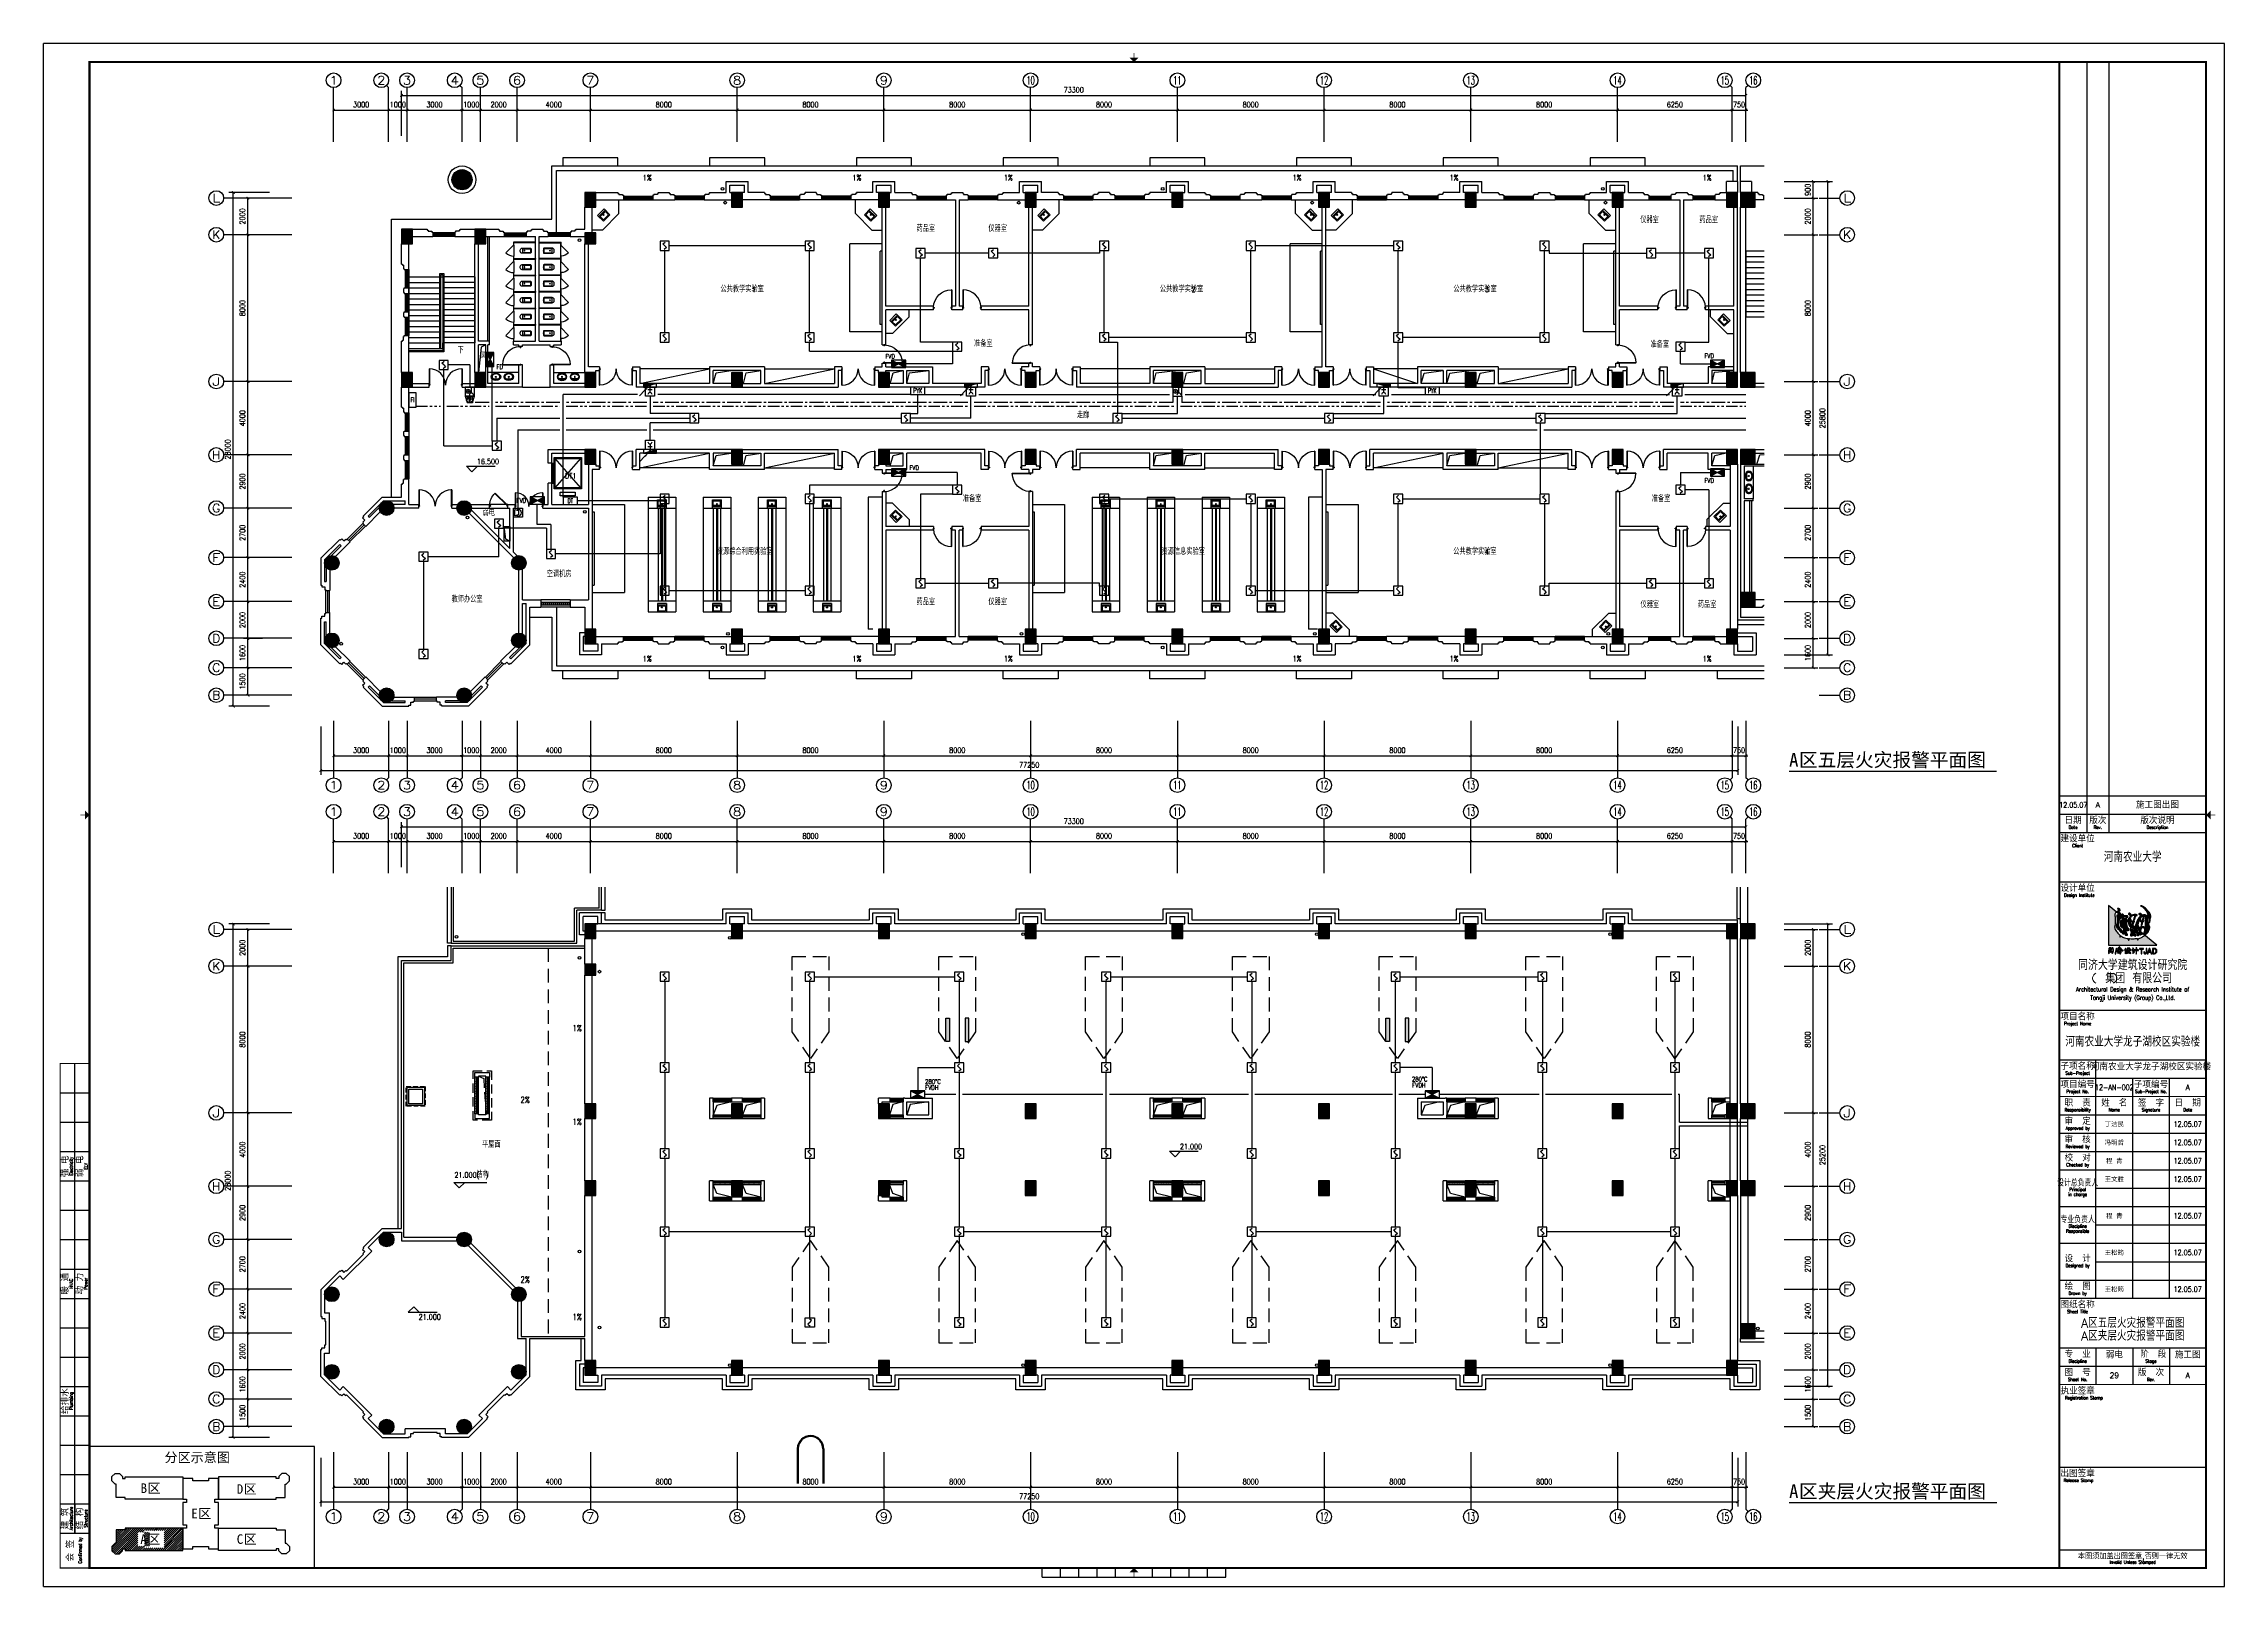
# Model space of a CAD drawing. Extents: x 190999 to 918899, y -200814 to 215286.
# Drawn here: x 190999 to 309899, y -96414 to -12314 of the extents above; entities that cross this region are included whole.
import ezdxf
from ezdxf.enums import TextEntityAlignment as Align

# ---------------------------------------------------------------- set-up
doc = ezdxf.new("R2010")
doc.units = 0
doc.header["$LTSCALE"] = 1000
doc.header["$MEASUREMENT"] = 0
for name, pattern in [('CENTER2', [1.125, 0.75, -0.125, 0.125, -0.125]), ('HIDDEN', [0.375, 0.25, -0.125]), ('PHANTOM2', [1.25, 0.625, -0.125, 0.125, -0.125, 0.125, -0.125])]:
    doc.linetypes.add(name, pattern=pattern)
doc.layers.get('Defpoints').update_dxf_attribs({"color": 1})
for name, color, linetype in [('00-EQUIP', 3, 'Continuous'), ('00-LWIRE', 4, 'Continuous'), ('00-WIRE-4', 6, 'Continuous'), ('A-卫生间', 250, 'Continuous'), ('A-墙线', 2, 'Continuous'), ('A-外包装修', 250, 'Continuous'), ('A-外窗', 145, 'Continuous'), ('A-家具', 250, 'Continuous'), ('A-门', 167, 'Continuous'), ('AXIS', 3, 'Continuous'), ('AXIS_TEXT', 7, 'Continuous'), ('COLUMN', 2, 'Continuous'), ('DIM_ELEV', 3, 'Continuous'), ('DIM_SYMB', 3, 'Continuous'), ('EQUIP_消火栓', 1, 'Continuous'), ('PUB_HATCH', 250, 'Continuous'), ('PUB_TEXT', 7, 'Continuous'), ('STAIR', 5, 'Continuous'), ('WALL', 2, 'Continuous'), ('WINDOW', 177, 'Continuous'), ('WIRE-4', 6, 'Continuous'), ('图框', 189, 'Continuous'), ('屋面排水', 4, 'Continuous'), ('房间名称', 7, 'Continuous'), ('暖通-风-说明', 3, 'Continuous'), ('洞口线', 165, 'Continuous'), ('电井开洞', 97, 'Continuous'), ('看线1', 7, 'Continuous'), ('看线2', 250, 'Continuous'), ('雨水管', 151, 'Continuous'), ('雨水管口', 6, 'Continuous')]:
    doc.layers.add(name, color=color, linetype=linetype)
doc.styles.add('_COMPLEX', font='COMPLEX.shx', dxfattribs={"width": 0.5})
doc.styles.add('_TCH_AXIS', font='COMPLEX', dxfattribs={"bigfont": 'GBCBIG'})
doc.styles.add('_TCH_DIM', font='SIMPLEX', dxfattribs={"bigfont": 'GBCBIG'})
doc.styles.add('COMPLEX', font='COMPLEX')
doc.styles.add('DIM_FONT', font='SIMPLEX', dxfattribs={"width": 0.7, "bigfont": 'GBCBIG'})
doc.styles.add('HT', font='simhei.ttf')
doc.styles.add('HZ-ZGBZ', font='romanc.shx', dxfattribs={"width": 0.65})
doc.styles.get("Standard").update_dxf_attribs({"font": 'simhei.ttf'})
doc.styles.add('TKZ1_tjhts.shx', font='tjromant.shx', dxfattribs={"bigfont": 'tjhts.shx'})
doc.styles.add('TKZ2_tjkts.shx', font='tjromant.shx', dxfattribs={"bigfont": 'tjkts.shx'})
doc.styles.add('XXK', font='romans.shx', dxfattribs={"width": 0.75, "bigfont": 'hzf.shx'})
doc.styles.add('zz-1', font='arial.ttf', dxfattribs={"width": 0.8})
doc.styles.add('车', font='simhei.ttf')
doc.linetypes.add('4INE', pattern='A,1,-0.15,["4",XXK,S=0.3,R=0,X=-0.1,Y=-0.1],-0.25', length=1.4)
doc.linetypes.add('BIG-DLINE', pattern='A,1,-0.15,["D",XXK,S=0.2,R=0,X=-0.1,Y=-0.09],-0.2', length=1.35)
doc.dimstyles.new('DIMN', dxfattribs={"dimtxt": 300, "dimasz": 100, "dimexe": 250, "dimexo": 300, "dimgap": 150, "dimtad": 1, "dimdec": 0, "dimzin": 0, "dimdsep": 46, "dimtxsty": 'DIM_FONT', "dimblk": 'ARCHTICK', "dimcen": 0.09, "dimclrt": 7, "dimazin": 2, "dimtfac": 1, "dimtdec": 0, "dimtix": 1, "dimtmove": 2, "dimatfit": 3, "dimfxl": 0, "dimtolj": 1, "dimtzin": 0, "dimarcsym": 0})

# ---------------------------------------------------------------- blocks, each defined once
blk = doc.blocks.new('TJAD_TK_LOGO')
at = {"layer": '图框'}
for points in [[(0.309, 0.239, -0.055111), (0.298, 0.218, -0.399817), (0.289, 0.213, -0.15154), (0.281, 0.216, -0.301448), (0.281, 0.226, 0.010306), (0.289, 0.248, -0.01851), (0.216, 0.33, -0.103184), (0.157, 0.423, -0.120959), (0.156, 0.5, 0.063512), (0.168, 0.638, 0.024265), (0.163, 0.716, -0.039016), (0.159, 0.759, -0.148803), (0.167, 0.795, -0.063522), (0.19, 0.819, -0.021561), (0.199, 0.827), (0, 0.989), (0, 0.014), (1.2, 0.014), (0.901, 0.256, -0.02734), (0.87, 0.232, -0.056811), (0.802, 0.195, -0.043653), (0.743, 0.178, 0.070224), (0.74, 0.168, -0.155586), (0.734, 0.146, -0.268078), (0.715, 0.144, 0.046034), (0.714, 0.151, -0.10837), (0.716, 0.158, 0.067272), (0.719, 0.172, 0.007869), (0.606, 0.171, -0.018474), (0.519, 0.174, 0.089356), (0.513, 0.16, -0.084297), (0.509, 0.144, -0.378712), (0.498, 0.137, -0.129516), (0.487, 0.142, 0.010082), (0.489, 0.148, -0.06366), (0.493, 0.159, -0.047427), (0.496, 0.17, 0.412458), (0.493, 0.175, 0.04646), (0.459, 0.179, -0.083304), (0.398, 0.192, -0.056916)], [(0.278, 0.851, 0.150805), (0.286, 0.87, 0.118181), (0.284, 0.888, 0.061251), (0.278, 0.901, 0.110829), (0.266, 0.912, 0.065976), (0.248, 0.919, 0.129921), (0.229, 0.92, 0.40681), (0.226, 0.916, 0.07663), (0.23, 0.907, -0.019502), (0.237, 0.896, -0.085799), (0.241, 0.884, -0.150999), (0.235, 0.858, -0.086307), (0.225, 0.846, -0.019332), (0.206, 0.833, 0.015742), (0.199, 0.827), (0.264, 0.775, -0.014783), (0.267, 0.774, -0.092021), (0.285, 0.767, -0.021612), (0.299, 0.758, 0.020501), (0.302, 0.757, -0.138406), (0.302, 0.756, -0.004327), (0.304, 0.756, 0.041521), (0.307, 0.755, 0.017006), (0.309, 0.756, 0.175362), (0.313, 0.76, 0.115175), (0.313, 0.77, 0.133458), (0.302, 0.795, 0.090138), (0.282, 0.811, 0.068529), (0.267, 0.817, -0.013934), (0.257, 0.819, -0.201719), (0.25, 0.824, -0.378426), (0.25, 0.831, -0.084166), (0.26, 0.837, 0.070184)], [(0.264, 0.775, 0.064867), (0.248, 0.774, 0.116531), (0.226, 0.765, 0.208218), (0.216, 0.75, 0.02194), (0.216, 0.741, -0.003556), (0.223, 0.64, -0.008585), (0.225, 0.606, -0.036626), (0.224, 0.587, -0.030322), (0.219, 0.565, 0.008639), (0.208, 0.528, 0.029199), (0.201, 0.493, 0.047639), (0.199, 0.469, 0.083135), (0.203, 0.45, 0.077424), (0.222, 0.419, 0.095524), (0.251, 0.392, 0.133345), (0.255, 0.391, 0.037671), (0.266, 0.395, -0.074764), (0.289, 0.401, -0.017227), (0.311, 0.402, 0.103318), (0.324, 0.403, 0.529251), (0.324, 0.406, 0.058891), (0.31, 0.414, -0.106556), (0.272, 0.441, -0.157893), (0.244, 0.5, -0.090292), (0.241, 0.541, -0.061166), (0.257, 0.612, -0.11155), (0.27, 0.637, -0.016825), (0.293, 0.661, -0.002917), (0.333, 0.697, 0.013927), (0.345, 0.708)], [(0.474, 0.731, 0.018572), (0.473, 0.731), (0.473, 0.732, 0.06936), (0.47, 0.733, 0.047212), (0.46, 0.735, 0.024282), (0.443, 0.735, -0.000753), (0.412, 0.735, -0.013374), (0.392, 0.736, -0.164458), (0.382, 0.74, -0.15617), (0.376, 0.751, 0.064833), (0.371, 0.765, 0.17195), (0.36, 0.774, 0.077232), (0.348, 0.779, 0.099365), (0.341, 0.778, 0.128164), (0.335, 0.776, 0.199677), (0.331, 0.766, 0.156287), (0.335, 0.754, 0.086381), (0.343, 0.746, 0.029794), (0.351, 0.742, -0.218512), (0.359, 0.734, -0.050196), (0.36, 0.726, -0.223734), (0.356, 0.72, -0.013892), (0.345, 0.708), (0.359, 0.697, -0.00619), (0.387, 0.712, -0.093205), (0.434, 0.721, -0.103421), (0.439, 0.72, -0.384925), (0.441, 0.717, -0.045853), (0.438, 0.703, -0.014561), (0.423, 0.658, 0.006316), (0.419, 0.648), (0.432, 0.637, -0.003465), (0.435, 0.644, -0.002724), (0.456, 0.704, -0.338072), (0.461, 0.707, 0.005218), (0.473, 0.707, 0.309415), (0.476, 0.708, 0.132077), (0.479, 0.71, 0.147744), (0.481, 0.715, 0.135646), (0.481, 0.723, 0.18433)], [(0.756, 0.375, 0.010654), (0.758, 0.371, 0.091005), (0.765, 0.363, 0.311976), (0.77, 0.363)]]:
    blk.add_hatch(color=256, dxfattribs=at).paths.add_polyline_path(points)
h = blk.add_hatch(color=256, dxfattribs=at)
h.paths.add_polyline_path([(0.393, 0.563, -0.011586), (0.397, 0.579, 0.253288), (0.396, 0.579, 0.095247), (0.388, 0.58, -0.0106), (0.376, 0.58, -0.133876), (0.361, 0.583, -0.082431), (0.345, 0.596, -0.01622), (0.332, 0.612, 0.042319), (0.324, 0.621, 0.140851), (0.317, 0.624, 0.145933), (0.308, 0.622, 0.038492), (0.302, 0.618), (0.302, 0.618, 0.000616), (0.3, 0.616, 0.032553), (0.298, 0.615, 0.095329), (0.294, 0.61, 0.096767), (0.291, 0.597, -0.001525), (0.288, 0.574, 0.034244), (0.285, 0.552, 0.085899), (0.292, 0.504, 0.097395), (0.314, 0.467, 0.083463), (0.339, 0.445, 0.098864), (0.352, 0.441, 0.30663), (0.356, 0.443, 0.075685), (0.361, 0.453, 0.009946), (0.371, 0.491, -0.023424), (0.378, 0.51, 0.034776)])
h.paths.add_polyline_path([(0.333, 0.372, 0.321528), (0.33, 0.377, 0.021484), (0.291, 0.382, 0.022843), (0.282, 0.382, 0.102534), (0.276, 0.381, 0.130045), (0.272, 0.378, 0.267367), (0.271, 0.374, -0.005872), (0.276, 0.364, 0.058515), (0.28, 0.355, 0.081344), (0.295, 0.338, 0.099387), (0.309, 0.33, 0.035917), (0.315, 0.328, 0.245908), (0.318, 0.33, 0.105203), (0.327, 0.349, -0.034055), (0.332, 0.365, 0.056891)])
h.paths.add_polyline_path([(0.431, 0.34, 0.245812), (0.436, 0.359, 0.065072), (0.425, 0.393, 0.134826), (0.425, 0.393, -0.114996), (0.425, 0.394, 0.061748), (0.418, 0.405, 0.16919), (0.41, 0.409, 0.009694), (0.393, 0.411, 0.017654), (0.382, 0.412, 0.044621), (0.374, 0.411, 0.15913), (0.368, 0.408, 0.263058), (0.367, 0.404, 0.037983), (0.375, 0.384, -0.091013), (0.378, 0.375, -0.183458), (0.376, 0.37, -0.186991), (0.37, 0.367, -0.076588), (0.364, 0.367, 0.012233), (0.357, 0.368, 0.175338), (0.353, 0.367, 0.023216), (0.34, 0.33, 0.04069), (0.336, 0.312, 0.28537), (0.339, 0.306, 0.048651), (0.347, 0.302, -0.083296), (0.359, 0.295, 0.044689), (0.367, 0.289, 0.196761), (0.378, 0.288, 0.127879), (0.395, 0.298, 0.050671)])
h.paths.add_polyline_path([(0.463, 0.285, 0.013244), (0.461, 0.293, 0.042352), (0.454, 0.311, 0.086452), (0.451, 0.314, 0.181931), (0.447, 0.314, 0.105167), (0.437, 0.307, 0.063777), (0.422, 0.289, 0.079039), (0.415, 0.273, 0.295118), (0.417, 0.263, 0.12746), (0.426, 0.259, 0.051219), (0.438, 0.258, -0.006938), (0.459, 0.255, 0.101871), (0.472, 0.256, 0.282022), (0.475, 0.26, 0.127329), (0.473, 0.266), (0.473, 0.266, -0.004335)])
h.paths.add_polyline_path([(0.658, 0.308, -0.058552), (0.645, 0.335, -0.043685), (0.641, 0.359, 0.088622), (0.637, 0.372, 0.151789), (0.622, 0.385, -0.046532), (0.606, 0.394, 0.04555), (0.599, 0.398, 0.043142), (0.597, 0.399), (0.597, 0.399, 0.251715), (0.586, 0.396, 0.137334), (0.576, 0.371, -0.022108), (0.571, 0.349, 0.025269), (0.557, 0.305, -0.028381), (0.55, 0.284, 0.095667), (0.544, 0.258, 0.266705), (0.554, 0.241, 0.133638), (0.581, 0.24, 0.117773), (0.634, 0.259, 0.081266), (0.66, 0.285, 0.080524), (0.663, 0.292), (0.663, 0.292), (0.664, 0.292), (0.664, 0.295), (0.663, 0.295, 0.059624)])
h.paths.add_polyline_path([(0.568, 0.406, 0.121011), (0.564, 0.41, 0.051248), (0.55, 0.42, 0.077555), (0.545, 0.422, 0.238499), (0.542, 0.421, 0.167798), (0.541, 0.418, 0.09655), (0.541, 0.4, -0.014406), (0.543, 0.392, -0.00033), (0.545, 0.375, 0.1059), (0.551, 0.357, 0.313865), (0.556, 0.357, 0.231713), (0.56, 0.364, 0.026659), (0.564, 0.385, -0.007425), (0.568, 0.4, 0.16995)])
h.paths.add_polyline_path([(0.679, 0.25, 0.082015), (0.68, 0.258, 0.360369), (0.675, 0.264, 0.094324), (0.668, 0.263, 0.109868), (0.666, 0.263, -0.017853), (0.664, 0.262), (0.663, 0.262, 0.095638), (0.652, 0.251, 0.069381), (0.647, 0.242, 0.391778), (0.649, 0.238, 0.16265), (0.658, 0.237, 0.029698), (0.663, 0.239), (0.664, 0.239, 0.027865), (0.674, 0.243, 0.232972)])
h.paths.add_polyline_path([(0.765, 0.309, -0.00792), (0.766, 0.312, -0.04061), (0.767, 0.316, 0.057732), (0.769, 0.323, 0.231089), (0.766, 0.331, 0.223752), (0.755, 0.33, 0.032861), (0.734, 0.315, -0.012035), (0.716, 0.303, 0.160241), (0.7, 0.287, 0.160304), (0.7, 0.267, 0.221951), (0.709, 0.256, 0.080228), (0.726, 0.248, 0.124433), (0.741, 0.247, 0.177577), (0.748, 0.255, 0.06059), (0.758, 0.283, -0.013372)])
h = blk.add_hatch(color=256, dxfattribs=at)
h.paths.add_polyline_path([(0.419, 0.648), (0.359, 0.697, 0.122439), (0.344, 0.679, 0.077208), (0.338, 0.662, 0.221374), (0.343, 0.64, -0.044103), (0.353, 0.625, 0.092474), (0.367, 0.606, 0.149827), (0.383, 0.599, 0.078107), (0.401, 0.6, 0.300992), (0.408, 0.607, 0.003448), (0.412, 0.624, -0.014936)])
h.paths.add_polyline_path([(0.448, 0.531, -0.118411), (0.466, 0.61), (0.432, 0.637, 0.013731), (0.424, 0.609, 0.354128), (0.426, 0.607, 0.149403), (0.425, 0.606, -0.033756), (0.429, 0.605, -0.301225), (0.432, 0.602, -0.067966), (0.431, 0.585, -0.155357), (0.425, 0.583, -0.0383), (0.418, 0.581, 0.394404), (0.414, 0.577, -0.002997), (0.393, 0.506, 0.027314), (0.376, 0.437, 0.262389), (0.377, 0.431, 0.054171), (0.409, 0.43, -0.120269), (0.432, 0.428, -0.238212), (0.445, 0.415, -0.030328), (0.452, 0.384, 0.177342), (0.459, 0.369, 0.189169), (0.473, 0.367, 0.024901), (0.494, 0.37, 0.43233), (0.503, 0.381, 0.054023), (0.499, 0.406, 0.072563), (0.493, 0.423, -0.024272), (0.473, 0.455, -0.09052)])
h.paths.add_polyline_path([(0.591, 0.509), (0.494, 0.587, 0.02545), (0.492, 0.572, 0.128799), (0.501, 0.52, 0.044216), (0.522, 0.484, 0.076323), (0.548, 0.46, 0.034366), (0.562, 0.452, 0.076032), (0.572, 0.449, 0.341488), (0.575, 0.451, 0.069217), (0.584, 0.479, 0.009229)])
h.paths.add_polyline_path([(0.606, 0.496, 0.003269), (0.602, 0.481, 0.051211), (0.597, 0.445, 0.204101), (0.599, 0.435, -0.011598), (0.623, 0.42, -0.044991), (0.66, 0.394, -0.200983), (0.669, 0.38, -0.006426), (0.679, 0.338, 0.079721), (0.687, 0.311, 0.326464), (0.691, 0.309, 0.087838), (0.695, 0.311, 0.087656), (0.715, 0.332, 0.286319), (0.72, 0.36, 0.076349), (0.701, 0.389, -0.160397), (0.676, 0.44), (0.676, 0.44)])
h.paths.add_polyline_path([(0.852, 0.297), (0.79, 0.347, 0.007087), (0.777, 0.301, 0.070922), (0.774, 0.275, 0.248353), (0.779, 0.265, 0.199635), (0.795, 0.268, -0.006886), (0.813, 0.275, 0.05678), (0.847, 0.293, 0.006803)])
h = blk.add_hatch(color=256, dxfattribs=at)
h.paths.add_polyline_path([(0.712, 0.755, 0.083086), (0.708, 0.761, 0.127732), (0.701, 0.764, 0.060999), (0.673, 0.768, 0.050289), (0.649, 0.769, 0.061315), (0.626, 0.765, -0.058239), (0.605, 0.759, -0.023274), (0.577, 0.756, -0.318074), (0.565, 0.762, -0.012807), (0.546, 0.787, 0.176594), (0.527, 0.801, 0.141446), (0.512, 0.802, 0.254042), (0.501, 0.793, 0.094349), (0.5, 0.777, 0.272202), (0.507, 0.767, 0.06938), (0.523, 0.763, -0.099001), (0.54, 0.758, -0.173209), (0.549, 0.747, -0.244282), (0.547, 0.738, -0.042049), (0.531, 0.716, 0.019533), (0.504, 0.683, 0.074328), (0.489, 0.659, -0.003717), (0.466, 0.61), (0.494, 0.587, -0.03259), (0.498, 0.607, -0.114709), (0.504, 0.617), (0.507, 0.619), (0.509, 0.62), (0.512, 0.62), (0.514, 0.619), (0.523, 0.614), (0.529, 0.609), (0.548, 0.592), (0.554, 0.586), (0.555, 0.586, 0.137325), (0.563, 0.582, 0.052206), (0.581, 0.58, -0.039081), (0.596, 0.578, -0.061234), (0.6, 0.577, -0.389955), (0.602, 0.574, -0.015439), (0.601, 0.566, -0.009793), (0.592, 0.514, -0.001555), (0.591, 0.509), (0.606, 0.496, -0.005675), (0.613, 0.522, 0.021764), (0.624, 0.57, -0.037231), (0.627, 0.579, -0.166808), (0.63, 0.581, 0.014415), (0.637, 0.584, 0.232872), (0.642, 0.591, 0.087887), (0.641, 0.601, 0.002273), (0.638, 0.615, -0.178357), (0.638, 0.619, -0.001216), (0.651, 0.66, -0.011476), (0.664, 0.699, -0.017032), (0.676, 0.729, -0.192629), (0.689, 0.74, -0.05264), (0.702, 0.745, 0.121865), (0.712, 0.748, 0.384919)])
h.paths.add_polyline_path([(0.597, 0.737, -0.021509), (0.628, 0.747, -0.053885), (0.638, 0.749, -0.363115), (0.652, 0.741, -0.093078), (0.646, 0.705, 0.023125), (0.622, 0.626, -0.067346), (0.613, 0.603, -0.278742), (0.606, 0.6, -0.067064), (0.586, 0.602, -0.223721), (0.563, 0.619, -0.070697), (0.543, 0.661, -0.171192), (0.544, 0.69, -0.090372), (0.564, 0.717, -0.097027)], flags=16)
h = blk.add_hatch(color=256, dxfattribs=at)
h.paths.add_polyline_path([(0.982, 0.688, -0.266995), (0.988, 0.691, -0.078548), (0.994, 0.689, -0.061401), (1.001, 0.685, -0.140506), (1.007, 0.676, -0.075077), (1.01, 0.653, -0.023792), (1.008, 0.62, 0.028581), (1.007, 0.585, 0.083513), (1.009, 0.572, 0.556873), (1.014, 0.571, 0.099876), (1.028, 0.596, 0.058859), (1.035, 0.633, 0.00868), (1.036, 0.66, -0.055868), (1.045, 0.71, 0.012909), (1.049, 0.719, 0.07627), (1.048, 0.734, 0.168287), (0.983, 0.856, 0.045812), (0.89, 0.946, 0.082299), (0.824, 0.983, 0.045024), (0.802, 0.988, 0.184323), (0.796, 0.987, 0.401214), (0.797, 0.985, 0.073894), (0.803, 0.98, 0.009968), (0.828, 0.967, -0.045085), (0.849, 0.953, -0.042435), (0.89, 0.913, -0.014659), (0.933, 0.859, -0.075958), (0.979, 0.767, 0.183281), (0.919, 0.704, 0.093166), (0.905, 0.577, 0.002645), (0.905, 0.539), (0.95, 0.539, -0.021718), (0.951, 0.561, -0.060902), (0.951, 0.563, -0.750169), (0.953, 0.563, -0.062141), (0.956, 0.558, -0.02804), (0.962, 0.541, -0.001207), (0.963, 0.539), (0.999, 0.539), (0.998, 0.542), (0.986, 0.581, -0.042759), (0.971, 0.648, -0.166183), (0.976, 0.68, -0.02967)])
h.paths.add_polyline_path([(0.921, 0.747, 0.337691), (0.922, 0.75, 0.234051), (0.918, 0.756, 0.085029), (0.898, 0.762, 0.109404), (0.867, 0.76, 0.027051), (0.842, 0.75, 0.096966), (0.82, 0.779, 0.147389), (0.788, 0.798, 0.110178), (0.765, 0.798, 0.193659), (0.754, 0.789, 0.105864), (0.751, 0.781, 0.322715), (0.756, 0.77, 0.090222), (0.775, 0.763, 0.021428), (0.79, 0.76, -0.062248), (0.802, 0.756, -0.0489), (0.814, 0.75, 0.061445), (0.828, 0.743, 0.045204), (0.773, 0.709, 0.105153), (0.746, 0.68, 0.017534), (0.699, 0.593, 0.04727), (0.677, 0.539), (0.731, 0.539, -0.016538), (0.733, 0.546, -0.06987), (0.755, 0.615, -0.55525), (0.762, 0.616, 0.087068), (0.773, 0.608, 0.000587), (0.779, 0.605, 0.051645), (0.781, 0.604, 0.002312), (0.798, 0.592, 0.1078), (0.815, 0.585, 0.06971), (0.83, 0.588, -0.002349), (0.824, 0.554, -0.014725), (0.822, 0.539), (0.839, 0.539, -0.003665), (0.842, 0.55, -0.003176), (0.85, 0.584, -0.214328), (0.855, 0.589, 0.079005), (0.864, 0.594, 0.136284), (0.869, 0.604, 0.042038), (0.87, 0.61, 0.121208), (0.869, 0.615, 0.033156), (0.864, 0.622, -0.089896), (0.861, 0.627, -0.153361), (0.862, 0.632, -0.00558), (0.876, 0.678, -0.02004), (0.892, 0.724, -0.10938), (0.9, 0.737, 0.024126), (0.911, 0.741, 0.094696)])
h.paths.add_polyline_path([(0.871, 0.737, -0.143663), (0.867, 0.714, 0.018808), (0.849, 0.654, -0.117601), (0.837, 0.612, -0.229986), (0.819, 0.61, -0.2857), (0.79, 0.639, -0.267121), (0.803, 0.697, -0.053371), (0.832, 0.724, -0.07094), (0.861, 0.743, -0.49062)], flags=16)
h = blk.add_hatch(color=256, dxfattribs=at)
h.paths.add_polyline_path([(0.952, 0.5, -0.00262), (0.951, 0.526, -0.01182), (0.95, 0.539), (0.905, 0.539, 0.006126), (0.905, 0.449, 0.002492), (0.906, 0.412, 0.048247), (0.887, 0.46, 0.065909), (0.883, 0.465, 0.224936), (0.877, 0.467, 0.038284), (0.864, 0.466, -0.06616), (0.83, 0.465, -0.485088), (0.827, 0.467, -0.101913), (0.828, 0.487, -0.016956), (0.839, 0.539), (0.822, 0.539, -0.017973), (0.817, 0.52, -0.010562), (0.81, 0.476, -0.208845), (0.803, 0.461, -0.11949), (0.791, 0.457, -0.131776), (0.748, 0.465, -0.127624), (0.732, 0.488, -0.118385), (0.731, 0.539), (0.677, 0.539, 0.005191), (0.675, 0.533, 0.105733), (0.676, 0.44), (0.718, 0.405), (0.745, 0.405, -0.078177), (0.747, 0.414, -0.129583), (0.758, 0.426, -0.224047), (0.779, 0.429, -0.071036), (0.78, 0.429, 0.101063), (0.781, 0.428, -0.019588), (0.783, 0.428, -0.023828), (0.784, 0.427, -0.322257), (0.79, 0.416, -0.013384), (0.788, 0.405), (0.804, 0.405, -0.014271), (0.808, 0.414, -0.194353), (0.821, 0.43, -0.094044), (0.855, 0.439, -0.035175), (0.871, 0.44, -0.177154), (0.88, 0.432, -0.054292), (0.893, 0.405), (0.948, 0.405, 0.016129), (0.951, 0.417, 0.043741), (0.953, 0.46, 0.012835)])
h.paths.add_polyline_path([(1.021, 0.458), (1.011, 0.5), (0.999, 0.539), (0.963, 0.539, -0.013434), (0.968, 0.518, -0.01242), (0.972, 0.498, -0.017255), (0.974, 0.479, -0.024091), (0.974, 0.433, -0.03797), (0.971, 0.405), (1.012, 0.405, 0.01383), (1.019, 0.427, 0.116879)])
h.paths.add_polyline_path([(0.967, 0.319, 0.068823), (0.992, 0.356, 0.031999), (1.012, 0.405), (0.971, 0.405, -0.002893), (0.971, 0.403, -0.072675), (0.96, 0.375, -0.038888), (0.948, 0.355, -0.02059), (0.929, 0.332, -0.114728), (0.923, 0.326, -0.052839), (0.914, 0.32), (0.911, 0.319), (0.909, 0.319), (0.909, 0.322), (0.914, 0.334), (0.918, 0.341), (0.933, 0.363), (0.941, 0.383), (0.941, 0.384, 0.030329), (0.948, 0.405), (0.893, 0.405, -0.019139), (0.897, 0.395, -0.131139), (0.901, 0.371, -0.068706), (0.888, 0.337, -0.106182), (0.87, 0.312, -0.027075), (0.852, 0.297), (0.901, 0.256, 0.015633), (0.918, 0.272, -0.009266)])
h = blk.add_hatch(color=256, dxfattribs=at)
h.paths.add_polyline_path([(0.798, 0.379, -0.041396), (0.804, 0.405), (0.788, 0.405, -0.011453), (0.786, 0.396, -0.01007), (0.783, 0.379, -0.034546), (0.778, 0.371, -0.087737), (0.77, 0.363), (0.79, 0.347), (0.79, 0.347, 0.020125)])
h.paths.add_polyline_path([(0.745, 0.405), (0.718, 0.405), (0.756, 0.375, -0.051476), (0.747, 0.393, -0.099669)])
h = blk.add_hatch(color=256, dxfattribs=at)
h.paths.add_polyline_path([(0.109, -0.055, 0.215782), (0.096, -0.053, 0.067417), (0.088, -0.057, -0.168397), (0.072, -0.061, -0.018722), (0.056, -0.059, 0.069135), (0.037, -0.058, -0.211583), (0.032, -0.057, 0.012327), (0.027, -0.054, 0.18165), (0.023, -0.055, 0.234564), (0.014, -0.061, 0.06939), (0.009, -0.077, 0.040114), (0.004, -0.126, 0.00862), (0.004, -0.151, 0.034302), (0.003, -0.186, 0.240525), (0.011, -0.199, 0.151405), (0.014, -0.2, 0.254247), (0.016, -0.192, 0.038225), (0.017, -0.166, -0.061608), (0.019, -0.146, 0.026815), (0.022, -0.113, -0.054652), (0.026, -0.093, -0.028262), (0.029, -0.084, -0.253686), (0.038, -0.079, 0.007206), (0.049, -0.078, -0.006599), (0.073, -0.075, 0.009999), (0.084, -0.072, -0.062381), (0.093, -0.073, -0.15567), (0.099, -0.077, -0.051163), (0.105, -0.085, -0.102101), (0.107, -0.091, -0.03095), (0.107, -0.129, 0.010088), (0.107, -0.15, -0.131285), (0.104, -0.163, -0.019629), (0.101, -0.168, -0.485137), (0.096, -0.17, 0.001583), (0.093, -0.168, 0.165296), (0.088, -0.17, 0.24859), (0.085, -0.178, 0.066176), (0.088, -0.189, 0.038595), (0.091, -0.194, 0.378365), (0.095, -0.196, 0.077759), (0.104, -0.183, 0.016012), (0.112, -0.17, 0.054651), (0.118, -0.155, 0.087206), (0.123, -0.112, 0.064902), (0.117, -0.068, 0.144064)])
h.paths.add_polyline_path([(0.063, -0.093), (0.056, -0.093), (0.053, -0.094), (0.049, -0.096), (0.047, -0.097), (0.046, -0.1, 0.333571), (0.046, -0.104, 0.045952), (0.052, -0.107, 0.064784), (0.062, -0.109, 0.210865), (0.068, -0.107, 0.127927), (0.071, -0.102, 0.211886), (0.07, -0.096, 0.12013), (0.067, -0.094)], flags=17)
h.paths.add_polyline_path([(0.058, -0.146, -0.039434), (0.061, -0.152, 0.054133), (0.064, -0.158, 0.123184), (0.08, -0.15, 0.140353), (0.084, -0.143, 0.284617), (0.083, -0.139, -0.012464), (0.076, -0.135, 0.016141), (0.064, -0.126, -0.029736), (0.041, -0.127, -0.149024), (0.037, -0.13, 0.190304), (0.034, -0.134, 0.089845), (0.033, -0.143, 0.171078), (0.041, -0.157, 0.249801), (0.05, -0.159, 0.378768), (0.055, -0.153, 0.031236), (0.054, -0.146), (0.056, -0.144)], flags=17)
h.paths.add_polyline_path([(0.194, -0.081, -0.130766), (0.193, -0.083, -0.049), (0.189, -0.09, 0.175351), (0.187, -0.096, 0.389375), (0.189, -0.097, 0.146359), (0.197, -0.094, 0.079034), (0.202, -0.089, 0.101244), (0.205, -0.084, 0.132531), (0.205, -0.077, 0.067751), (0.203, -0.072, 0.050259), (0.2, -0.068, 0.454265), (0.198, -0.068, 0.06765), (0.196, -0.073, 0.007561)])
h.paths.add_polyline_path([(0.189, -0.104, 0.313541), (0.186, -0.1, 0.335576), (0.183, -0.102, 0.015792), (0.178, -0.135, -0.057755), (0.171, -0.161, 0.000363), (0.163, -0.186, 0.094511), (0.167, -0.207, 0.230423), (0.17, -0.211, 0.369117), (0.176, -0.206, 0.039319), (0.18, -0.185, -0.109188), (0.189, -0.149, 0.00425), (0.191, -0.143, 0.032369), (0.189, -0.118, -0.025515)])
h.paths.add_polyline_path([(0.251, -0.045, 0.093827), (0.236, -0.063, 0.302072), (0.237, -0.068, 0.296548), (0.244, -0.068, 0.04254), (0.259, -0.06, -0.129019), (0.275, -0.057, -0.117204), (0.279, -0.058, -0.328405), (0.279, -0.061, -0.051459), (0.27, -0.072, 0.085646), (0.26, -0.09, 0.031903), (0.26, -0.093, -0.315533), (0.256, -0.098, -0.134544), (0.251, -0.099, -0.408117), (0.248, -0.096, 0.035639), (0.244, -0.085, 0.084333), (0.242, -0.081, 0.358627), (0.239, -0.08, 0.227473), (0.233, -0.092, 0.148882), (0.235, -0.099, -0.254787), (0.236, -0.106, -0.110418), (0.229, -0.113, -0.032156), (0.217, -0.121, 0.122106), (0.21, -0.128, 0.074479), (0.204, -0.144, 0.233421), (0.206, -0.152, 0.316166), (0.217, -0.152, 0.122903), (0.231, -0.14, 0.056501), (0.241, -0.125, -0.025506), (0.247, -0.11, -0.174643), (0.26, -0.101, 0.004602), (0.266, -0.098, -0.251477), (0.264, -0.107, -0.130218), (0.259, -0.112, 0.16089), (0.254, -0.116, 0.172735), (0.253, -0.123, 0.448793), (0.261, -0.125, 0.141971), (0.272, -0.109, 0.057248), (0.276, -0.094, -0.334885), (0.284, -0.087, -0.076773), (0.288, -0.087, -0.545841), (0.289, -0.089, -0.008092), (0.289, -0.104, 0.139136), (0.295, -0.124, 0.144746), (0.301, -0.128, 0.355116), (0.304, -0.126, 0.046986), (0.306, -0.118, 0.052614), (0.307, -0.115, 0.237681), (0.306, -0.113, 0.025436), (0.302, -0.111, -0.354836), (0.298, -0.107, -0.049448), (0.297, -0.093, -0.035628), (0.297, -0.088, -0.387964), (0.3, -0.084, -0.009611), (0.307, -0.081, 0.187317), (0.311, -0.078, 0.232403), (0.311, -0.072, 0.143525), (0.31, -0.072, 0.022411), (0.288, -0.082, -0.00319), (0.28, -0.086, -0.206179), (0.276, -0.086, -0.165764), (0.274, -0.084, -0.217969), (0.274, -0.08, -0.110096), (0.284, -0.068, -0.031862), (0.296, -0.059, 0.078929), (0.299, -0.057, 0.264707), (0.3, -0.055, 0.034215), (0.298, -0.052, 0.174735), (0.296, -0.052, 0.001752), (0.292, -0.052, -0.177458), (0.287, -0.05, -0.140307), (0.283, -0.047, -0.275752), (0.284, -0.041, 0.167681), (0.285, -0.035, 0.301407), (0.279, -0.03, 0.08311), (0.273, -0.03, 0.130737)])
h.paths.add_polyline_path([(0.327, -0.118, 0.027579), (0.343, -0.127, 0.154526), (0.354, -0.127, 0.082415), (0.363, -0.125, 0.312986), (0.363, -0.119, 0.221824), (0.36, -0.116, 0.031656), (0.355, -0.116, -0.00721), (0.342, -0.112, -0.071904), (0.327, -0.106, -0.267193), (0.324, -0.1, -0.023267), (0.328, -0.092, 0.395574), (0.325, -0.085, 0.188464), (0.317, -0.087, 0.051998), (0.311, -0.09, 0.108508), (0.306, -0.097, 0.200123), (0.304, -0.104, 0.191616), (0.308, -0.109, -0.01282)])
h.paths.add_polyline_path([(0.306, -0.135, 0.188222), (0.299, -0.134, 0.20573), (0.291, -0.139, 0.018376), (0.285, -0.149, -0.117409), (0.277, -0.159, -0.060927), (0.277, -0.146, 0.215117), (0.274, -0.142, 0.470033), (0.27, -0.143, -0.045545), (0.262, -0.149, -0.074224), (0.255, -0.151, -0.568137), (0.252, -0.149, -0.07678), (0.253, -0.144, 0.100197), (0.253, -0.135, 0.387299), (0.25, -0.133, 0.118665), (0.248, -0.134, 0.185429), (0.241, -0.147, -0.018374), (0.239, -0.158, 0.026924), (0.236, -0.169, -0.013447), (0.235, -0.18, 0.097057), (0.236, -0.192, 0.277047), (0.24, -0.195, 0.192921), (0.243, -0.193, 0.125735), (0.246, -0.18, -0.084178), (0.249, -0.165, -0.292454), (0.257, -0.16, -0.427415), (0.263, -0.166, -0.039723), (0.262, -0.177, 0.744354), (0.267, -0.179, 0.173973), (0.275, -0.172, -0.079593), (0.283, -0.162, 0.037997), (0.292, -0.152, -0.536451), (0.3, -0.152, -0.220641), (0.303, -0.166, -0.033334), (0.3, -0.178, -0.02197), (0.292, -0.196, -0.036413), (0.288, -0.204, 0.059035), (0.288, -0.205, 0.221247), (0.289, -0.208, 0.229092), (0.291, -0.208, 0.104052), (0.294, -0.206, 0.039622), (0.303, -0.189, 0.031663), (0.312, -0.173, 0.083922), (0.315, -0.156, 0.095464), (0.311, -0.142, 0.118136)])
h.paths.add_polyline_path([(0.429, -0.094), (0.441, -0.085, 0.028783), (0.422, -0.063), (0.41, -0.071, -0.06685)])
h.paths.add_polyline_path([(0.421, -0.105), (0.402, -0.104), (0.397, -0.104), (0.395, -0.104), (0.395, -0.118), (0.401, -0.118), (0.409, -0.117), (0.416, -0.117), (0.416, -0.171, -0.223037), (0.41, -0.183, -0.003297), (0.409, -0.184), (0.42, -0.194, 0.201777), (0.422, -0.192, -0.033526), (0.454, -0.166, -0.02738), (0.447, -0.153, -0.067274), (0.43, -0.17, -0.004515), (0.43, -0.112, -0.051491), (0.431, -0.104)])
h.paths.add_polyline_path([(0.468, -0.078), (0.468, -0.091, -0.202539), (0.461, -0.102, -0.066868), (0.447, -0.111, -0.101276), (0.461, -0.119, 0.145344), (0.479, -0.102, 0.140249), (0.482, -0.075, -0.003162), (0.512, -0.075, -0.016144), (0.511, -0.091, 0.052901), (0.512, -0.109, 0.214665), (0.515, -0.112, 0.093296), (0.515, -0.112, 0.137117), (0.524, -0.113, 0.000424), (0.537, -0.112, 0.022294), (0.552, -0.111), (0.554, -0.095), (0.55, -0.096), (0.546, -0.097), (0.542, -0.098), (0.536, -0.099), (0.532, -0.1), (0.527, -0.099), (0.526, -0.096), (0.527, -0.081), (0.528, -0.063), (0.521, -0.063), (0.511, -0.063), (0.498, -0.063), (0.486, -0.063), (0.477, -0.063), (0.467, -0.063)])
h.paths.add_polyline_path([(0.506, -0.122, -0.002263), (0.465, -0.122, -0.028919), (0.449, -0.121), (0.449, -0.135), (0.457, -0.134), (0.467, -0.133, -0.001197), (0.501, -0.133, 0.000411), (0.519, -0.133, -0.117897), (0.498, -0.165, -0.081518), (0.473, -0.138), (0.459, -0.142, 0.067412), (0.487, -0.172, -0.099344), (0.437, -0.187, -0.117302), (0.449, -0.199, 0.051291), (0.498, -0.18, 0.052048), (0.547, -0.197, -0.102524), (0.557, -0.182, -0.086164), (0.51, -0.172, 0.112398), (0.541, -0.121, -0.018709)])
h.paths.add_polyline_path([(0.604, -0.118), (0.604, -0.175, -0.094232), (0.598, -0.183), (0.608, -0.197), (0.647, -0.161), (0.64, -0.147), (0.619, -0.169), (0.619, -0.124, -0.058001), (0.621, -0.106, 0.319569), (0.62, -0.105, 0.045142), (0.606, -0.106, 0.020451), (0.594, -0.106, -0.034776), (0.578, -0.105), (0.578, -0.119, -0.030546)])
h.paths.add_polyline_path([(0.61, -0.06), (0.595, -0.066, -0.049542), (0.614, -0.094), (0.63, -0.087, 0.030356)])
h.paths.add_polyline_path([(0.66, -0.105, -0.019379), (0.635, -0.104), (0.635, -0.119, -0.02608), (0.66, -0.118), (0.682, -0.118), (0.682, -0.173, -0.021278), (0.681, -0.201), (0.697, -0.201, -0.017067), (0.697, -0.172), (0.697, -0.118), (0.715, -0.118, -0.024313), (0.741, -0.119), (0.741, -0.104, -0.018656), (0.71, -0.105), (0.697, -0.105), (0.697, -0.077, -0.143011), (0.702, -0.059, 0.162811), (0.697, -0.057, 0.035376), (0.685, -0.056, 0.004148), (0.681, -0.056, -0.046173), (0.682, -0.068, -0.00345), (0.682, -0.105, -0.001359)])
h.paths.add_polyline_path([(0.767, -0.069), (0.767, -0.085), (0.808, -0.085), (0.808, -0.2), (0.826, -0.2), (0.826, -0.085), (0.867, -0.085), (0.867, -0.069)])
h.paths.add_polyline_path([(0.93, -0.157, -0.040499), (0.929, -0.174, -0.3078), (0.915, -0.188, -0.189438), (0.897, -0.184, -0.186489), (0.89, -0.172, -0.07743), (0.889, -0.158), (0.872, -0.158, 0.198241), (0.882, -0.194, 0.214326), (0.91, -0.204, 0.249549), (0.941, -0.191, 0.135294), (0.948, -0.164), (0.948, -0.069), (0.93, -0.069)])
h.paths.add_polyline_path([(1.028, -0.069), (1.009, -0.069), (0.96, -0.2), (0.979, -0.2), (0.993, -0.161), (1.044, -0.161), (1.058, -0.2), (1.077, -0.2)])
h.paths.add_polyline_path([(1.019, -0.088), (1.039, -0.146), (0.998, -0.146)], flags=16)
h.paths.add_polyline_path([(1.091, -0.069), (1.091, -0.2), (1.14, -0.2, 0.229129), (1.182, -0.183, 0.179316), (1.197, -0.134, 0.181564), (1.183, -0.086, 0.220204), (1.141, -0.069)])
h.paths.add_polyline_path([(1.109, -0.085), (1.139, -0.085, -0.337188), (1.175, -0.108, -0.124189), (1.177, -0.152, -0.40123), (1.139, -0.184), (1.109, -0.184)], flags=16)
for points in [[(0, 0.989), (0, 0.014), (1.2, 0.014)], [(0.867, -0.069), (0.767, -0.069), (0.767, -0.085), (0.808, -0.085), (0.808, -0.2), (0.826, -0.2), (0.826, -0.085), (0.867, -0.085)], [(1.009, -0.069), (0.96, -0.2), (0.979, -0.2), (0.993, -0.161), (1.044, -0.161), (1.058, -0.2), (1.077, -0.2), (1.028, -0.069)], [(1.019, -0.088), (0.998, -0.146), (1.039, -0.146)]]:
    blk.add_lwpolyline(points, close=True, dxfattribs=at)
for points in [[(1.048, 0.734, 0.168287), (0.983, 0.856, 0.045812), (0.89, 0.946, 0.082299), (0.824, 0.983, 0.045024), (0.802, 0.988, 0.184323), (0.796, 0.987, 0.401214), (0.797, 0.985, 0.073894), (0.803, 0.98, 0.009968), (0.828, 0.967, -0.045085), (0.849, 0.953, -0.042435), (0.89, 0.913, -0.014659), (0.933, 0.859, -0.075958), (0.979, 0.767, 0.183281), (0.919, 0.704, 0.093166), (0.905, 0.577, 0.00877), (0.905, 0.449, 0.002492), (0.906, 0.412, 0.048247), (0.887, 0.46, 0.065909), (0.883, 0.465, 0.224936), (0.877, 0.467, 0.038284), (0.864, 0.466, -0.06616), (0.83, 0.465, -0.485088), (0.827, 0.467, -0.101913), (0.828, 0.487, -0.020622), (0.842, 0.55, -0.003176), (0.85, 0.584, -0.214328), (0.855, 0.589, 0.079005), (0.864, 0.594, 0.136284), (0.869, 0.604, 0.042038), (0.87, 0.61, 0.13569), (0.868, 0.615, 0.030912), (0.864, 0.622, -0.089896), (0.861, 0.627, -0.153361), (0.862, 0.632, -0.00558), (0.876, 0.678, -0.02004), (0.892, 0.724, -0.10938), (0.9, 0.737, 0.024126), (0.911, 0.741, 0.094696), (0.921, 0.747, 0.397569), (0.922, 0.751, 0.211166), (0.918, 0.756, 0.085029), (0.898, 0.762, 0.109404), (0.867, 0.76, 0.027051), (0.842, 0.75, 0.096966), (0.82, 0.779, 0.147389), (0.788, 0.798, 0.110178), (0.765, 0.798, 0.193659), (0.754, 0.789, 0.105864), (0.751, 0.781, 0.322715), (0.756, 0.77, 0.090222), (0.775, 0.763, 0.021428), (0.79, 0.76, -0.062248), (0.802, 0.756, -0.0489), (0.814, 0.75, 0.061445), (0.828, 0.743, 0.045204), (0.773, 0.709, 0.105153), (0.746, 0.68, 0.017534), (0.699, 0.593, 0.052474), (0.675, 0.533, 0.105733), (0.676, 0.44, 0.160397), (0.701, 0.389, -0.076349), (0.72, 0.36, -0.286319), (0.715, 0.332, -0.087656), (0.695, 0.311, -0.08033), (0.691, 0.31, -0.368951), (0.687, 0.311, -0.079318), (0.679, 0.338, 0.006426), (0.669, 0.38, 0.200983), (0.66, 0.394, 0.044991), (0.623, 0.42, 0.011598), (0.599, 0.435, -0.204101), (0.597, 0.445, -0.051211), (0.602, 0.481, -0.008944), (0.613, 0.522, 0.021764), (0.624, 0.57, -0.037231), (0.627, 0.579, -0.166808), (0.63, 0.581, 0.014415), (0.637, 0.584, 0.232872), (0.642, 0.591, 0.087887), (0.641, 0.601, 0.002324), (0.638, 0.615, -0.163549), (0.638, 0.619, -0.001216), (0.651, 0.66, -0.011476), (0.664, 0.699, -0.017032), (0.676, 0.729, -0.192629), (0.689, 0.74, -0.05264), (0.702, 0.745, 0.121865), (0.712, 0.748, 0.384919), (0.712, 0.755, 0.083086), (0.708, 0.761, 0.127732), (0.701, 0.764, 0.060999), (0.673, 0.768, 0.050289), (0.649, 0.769, 0.061315), (0.626, 0.765, -0.058239), (0.605, 0.759, -0.023274), (0.577, 0.756, -0.318074), (0.565, 0.762, -0.012807), (0.546, 0.787, 0.176594), (0.527, 0.801, 0.141446), (0.512, 0.802, 0.254042), (0.501, 0.793, 0.094349), (0.5, 0.777, 0.272202), (0.507, 0.767, 0.06938), (0.523, 0.763, -0.099001), (0.54, 0.758, -0.176084), (0.549, 0.747, -0.238335), (0.547, 0.738, -0.042049), (0.531, 0.716, 0.019533), (0.504, 0.683, 0.074328), (0.489, 0.659, -0.003717), (0.466, 0.61, 0.118412), (0.448, 0.531, 0.09052), (0.473, 0.455, 0.024272), (0.493, 0.423, -0.072563), (0.499, 0.406, -0.054023), (0.503, 0.381, -0.43233), (0.494, 0.37, -0.024901), (0.473, 0.367, -0.189169), (0.459, 0.369, -0.177342), (0.452, 0.384, 0.030328), (0.445, 0.415, 0.238212), (0.432, 0.428, 0.120269), (0.409, 0.43, -0.054171), (0.377, 0.431, -0.262389), (0.376, 0.437, -0.027314), (0.393, 0.506, 0.002997), (0.414, 0.577, -0.42145), (0.418, 0.581, 0.036527), (0.425, 0.583, 0.155357), (0.431, 0.585, 0.067966), (0.432, 0.602, 0.301225), (0.429, 0.605, 0.033756), (0.425, 0.606, -0.149403), (0.426, 0.607, -0.354128), (0.424, 0.609, -0.017197), (0.435, 0.644, -0.010154), (0.435, 0.644, -0.002724), (0.456, 0.704, -0.338072), (0.461, 0.707, 0.005218), (0.473, 0.707, 0.309415), (0.476, 0.708, 0.132077), (0.479, 0.71, 0.147744), (0.481, 0.715, 0.135646), (0.481, 0.723, 0.18433), (0.474, 0.731, 0.018572), (0.473, 0.731), (0.473, 0.732, 0.071117), (0.47, 0.733, 0.046841), (0.46, 0.735, 0.024282), (0.443, 0.735, -0.000753), (0.412, 0.735, -0.013374), (0.392, 0.736, -0.164458), (0.382, 0.74, -0.15617), (0.376, 0.751, 0.064833), (0.371, 0.765, 0.17195), (0.36, 0.774, 0.077232), (0.348, 0.779, 0.099365), (0.341, 0.778, 0.128164), (0.335, 0.776, 0.199677), (0.331, 0.766, 0.156287), (0.335, 0.754, 0.086381), (0.343, 0.746, 0.029794), (0.351, 0.742, -0.218512), (0.359, 0.734, -0.050196), (0.36, 0.726, -0.223734), (0.356, 0.72, -0.027824), (0.333, 0.697, 0.002917), (0.293, 0.661, 0.016825), (0.27, 0.637, 0.11155), (0.257, 0.612, 0.061166), (0.241, 0.541, 0.090292), (0.244, 0.5, 0.157893), (0.272, 0.441, 0.106556), (0.31, 0.414, -0.057352), (0.324, 0.406, -0.620281), (0.324, 0.403, -0.103318), (0.311, 0.402, 0.017227), (0.289, 0.401, 0.074764), (0.266, 0.395, -0.037671), (0.255, 0.391, -0.146442), (0.251, 0.392, -0.094541), (0.222, 0.419, -0.075684), (0.203, 0.449, -0.086697), (0.199, 0.469, -0.047639), (0.201, 0.493, -0.029199), (0.208, 0.528, -0.008639), (0.219, 0.565, 0.030322), (0.224, 0.587, 0.036626), (0.225, 0.606, 0.008585), (0.223, 0.64, 0.003541), (0.216, 0.741, -0.022961), (0.216, 0.75, -0.208218), (0.226, 0.765, -0.116531), (0.248, 0.774, -0.079727), (0.267, 0.774, -0.092021), (0.285, 0.767, -0.021612), (0.299, 0.758, 0.020501), (0.302, 0.757, -0.138406), (0.302, 0.756, -0.004327), (0.304, 0.756, 0.041521), (0.307, 0.755, 0.017006), (0.309, 0.756, 0.218913), (0.313, 0.761, 0.100805), (0.313, 0.77, 0.133458), (0.302, 0.795, 0.090138), (0.282, 0.811, 0.068529), (0.267, 0.817, -0.013934), (0.257, 0.819, -0.201719), (0.25, 0.824, -0.33618), (0.25, 0.83, -0.089843), (0.26, 0.837, 0.067656), (0.277, 0.851, 0.15691), (0.286, 0.87, 0.118181), (0.284, 0.888, 0.061251), (0.278, 0.901, 0.110829), (0.266, 0.912, 0.065976), (0.248, 0.919, 0.126476), (0.229, 0.92, 0.453262), (0.226, 0.916, 0.07663), (0.23, 0.907, -0.019502), (0.237, 0.896, -0.085799), (0.241, 0.884, -0.150999), (0.235, 0.858, -0.086307), (0.225, 0.846, -0.019332), (0.206, 0.833, 0.037315), (0.19, 0.819, 0.063522), (0.167, 0.795, 0.148803), (0.159, 0.759, 0.039016), (0.163, 0.716, -0.024265), (0.168, 0.638, -0.063512), (0.156, 0.5, 0.120959), (0.157, 0.423, 0.103184), (0.216, 0.33, 0.01851), (0.289, 0.248, -0.010306), (0.281, 0.226, 0.301448), (0.281, 0.216, 0.15154), (0.289, 0.213, 0.399817), (0.298, 0.218, 0.055111), (0.309, 0.239, 0.056916), (0.398, 0.192, 0.083304), (0.459, 0.179, -0.046418), (0.493, 0.175, -0.509372), (0.496, 0.169, 0.042269), (0.493, 0.159, 0.06366), (0.489, 0.148, -0.010082), (0.487, 0.142, 0.129516), (0.498, 0.137, 0.378712), (0.509, 0.144, 0.084297), (0.513, 0.16, -0.089356), (0.519, 0.174, 0.018474), (0.606, 0.171, -0.007869), (0.719, 0.172, -0.067272), (0.716, 0.158, 0.10837), (0.714, 0.151, -0.046034), (0.715, 0.144, 0.268078), (0.734, 0.146, 0.155586), (0.74, 0.168, -0.070224), (0.743, 0.178, 0.043653), (0.802, 0.195, 0.056811), (0.87, 0.232, 0.042991), (0.918, 0.272, -0.009266), (0.967, 0.319, 0.068823), (0.992, 0.356, 0.045849), (1.019, 0.427, 0.116879), (1.021, 0.458), (1.011, 0.5), (0.998, 0.542), (0.986, 0.581, -0.042759), (0.971, 0.648, -0.166183), (0.976, 0.68, -0.02967), (0.982, 0.688, -0.266995), (0.988, 0.691, -0.078548), (0.994, 0.689, -0.061401), (1.001, 0.685, -0.140506), (1.007, 0.676, -0.075077), (1.01, 0.653, -0.023792), (1.008, 0.62, 0.028581), (1.007, 0.585, 0.083513), (1.009, 0.572, 0.561681), (1.014, 0.571, 0.099708), (1.028, 0.596, 0.059415), (1.035, 0.634, 0.008566), (1.036, 0.66, -0.055868), (1.045, 0.71, 0.012909), (1.049, 0.719, 0.07627)], [(0.084, -0.072, -0.064608), (0.094, -0.074, -0.148081), (0.099, -0.077, -0.051163), (0.105, -0.085, -0.102101), (0.107, -0.091, -0.03095), (0.107, -0.129, 0.010316), (0.107, -0.151, -0.114991), (0.104, -0.162, -0.026322), (0.1, -0.169, -0.36855), (0.096, -0.17, 0.001583), (0.093, -0.168, 0.165296), (0.088, -0.17, 0.284311), (0.085, -0.18, 0.058684), (0.088, -0.189, 0.035482), (0.091, -0.194, 0.42388), (0.095, -0.196, 0.077759), (0.104, -0.183, 0.016012), (0.112, -0.17, 0.060529), (0.119, -0.154, 0.083781), (0.123, -0.112, 0.063229), (0.118, -0.07, 0.154163), (0.109, -0.055, 0.215782), (0.096, -0.053, 0.067417), (0.088, -0.057, -0.15511), (0.074, -0.061, -0.020128), (0.056, -0.059, 0.069135), (0.037, -0.058, -0.152007), (0.033, -0.058, 0.015393), (0.027, -0.054, 0.18165), (0.023, -0.055, 0.24442), (0.014, -0.061, 0.067673), (0.009, -0.077, 0.040114), (0.004, -0.126, 0.00862), (0.004, -0.151, 0.034302), (0.003, -0.186, 0.219688), (0.01, -0.198, 0.224662), (0.014, -0.2, 0.254247), (0.016, -0.192, 0.038225), (0.017, -0.166, -0.061608), (0.019, -0.146, 0.026815), (0.022, -0.113, -0.054652), (0.026, -0.093, -0.028262), (0.029, -0.084, -0.253686), (0.038, -0.079, 0.007206), (0.049, -0.078, -0.006599), (0.073, -0.075, 0.009999)], [(0.273, -0.03, 0.130737), (0.251, -0.045, 0.088699), (0.237, -0.062, 0.387064), (0.237, -0.068, 0.296548), (0.244, -0.068, 0.04254), (0.259, -0.06, -0.129019), (0.275, -0.057, -0.117204), (0.279, -0.058, -0.328405), (0.279, -0.061, -0.051459), (0.27, -0.072, 0.085646), (0.26, -0.09, 0.042347), (0.26, -0.094, -0.257362), (0.256, -0.098, -0.134544), (0.251, -0.099, -0.408117), (0.248, -0.096, 0.033303), (0.245, -0.086, 0.096312), (0.242, -0.081, 0.428215), (0.239, -0.081, 0.197066), (0.233, -0.091, 0.173607), (0.235, -0.099, -0.254787), (0.236, -0.106, -0.110418), (0.229, -0.113, -0.032156), (0.217, -0.121, 0.123756), (0.21, -0.128, 0.067355), (0.204, -0.143, 0.278531), (0.206, -0.152, 0.316166), (0.217, -0.152, 0.122903), (0.231, -0.14, 0.056501), (0.241, -0.125, -0.025506), (0.247, -0.11, -0.174643), (0.26, -0.101, 0.004602), (0.266, -0.098, -0.251477), (0.264, -0.107, -0.130218), (0.259, -0.112, 0.16089), (0.254, -0.116, 0.172735), (0.253, -0.123, 0.448793), (0.261, -0.125, 0.141971), (0.272, -0.109, 0.060529), (0.277, -0.094, -0.306995), (0.284, -0.087, -0.076773), (0.288, -0.087, -0.332365), (0.289, -0.088, -0.00874), (0.289, -0.104, 0.139136), (0.295, -0.124, 0.144746), (0.301, -0.128, 0.411443), (0.304, -0.126, 0.044065), (0.306, -0.118, 0.052614), (0.307, -0.115, 0.288852), (0.305, -0.113, 0.027434), (0.301, -0.111, -0.22073), (0.298, -0.109, -0.053716), (0.297, -0.093, -0.048058), (0.297, -0.087, -0.264203), (0.3, -0.084, -0.009366), (0.307, -0.081, 0.189138), (0.311, -0.078, 0.23794), (0.311, -0.072, 0.298753), (0.309, -0.072, 0.021447), (0.288, -0.082, -0.00319), (0.28, -0.086, -0.206179), (0.276, -0.086, -0.165764), (0.274, -0.084, -0.217969), (0.274, -0.08, -0.110096), (0.284, -0.068, -0.031862), (0.296, -0.059, 0.078929), (0.299, -0.057, 0.347861), (0.299, -0.054, 0.026782), (0.298, -0.052, 0.206765), (0.295, -0.052, 0.001894), (0.291, -0.052, -0.151169), (0.287, -0.05, -0.140307), (0.283, -0.047, -0.275752), (0.284, -0.041, 0.167681), (0.285, -0.035, 0.301407), (0.279, -0.03, 0.08311)], [(0.552, -0.111), (0.554, -0.095), (0.55, -0.096), (0.546, -0.097), (0.542, -0.098), (0.536, -0.099), (0.532, -0.1), (0.528, -0.099), (0.526, -0.098), (0.526, -0.097), (0.526, -0.095), (0.527, -0.081), (0.528, -0.063), (0.521, -0.063), (0.511, -0.063), (0.498, -0.063), (0.486, -0.063), (0.477, -0.063), (0.467, -0.063), (0.468, -0.078), (0.468, -0.091, -0.202539), (0.461, -0.102, -0.066868), (0.447, -0.111, -0.101276), (0.461, -0.119, 0.145344), (0.479, -0.102, 0.140249), (0.482, -0.075, -0.003162), (0.512, -0.075), (0.512, -0.075, -0.016144), (0.511, -0.091, 0.050777), (0.512, -0.108, 0.255064), (0.515, -0.112, 0.093296), (0.515, -0.112, 0.137117), (0.524, -0.113, 0.000424), (0.537, -0.112, 0.022294)], [(0.578, -0.105), (0.578, -0.119, -0.030546), (0.604, -0.118), (0.604, -0.175, -0.094232), (0.598, -0.183), (0.608, -0.197), (0.647, -0.161), (0.64, -0.147), (0.619, -0.169), (0.619, -0.124, -0.055814), (0.621, -0.106, 0.652499), (0.62, -0.105, 0.044194), (0.606, -0.106, 0.020451), (0.594, -0.106, -0.034776)], [(0.93, -0.069), (0.93, -0.157, -0.040499), (0.929, -0.174, -0.3078), (0.915, -0.188, -0.189438), (0.897, -0.184, -0.186489), (0.89, -0.172, -0.07743), (0.889, -0.158), (0.872, -0.158, 0.198241), (0.882, -0.194, 0.214326), (0.91, -0.204, 0.249549), (0.941, -0.191, 0.135294), (0.948, -0.164), (0.948, -0.069)], [(1.091, -0.069), (1.091, -0.2), (1.14, -0.2, 0.229129), (1.182, -0.183, 0.179316), (1.197, -0.134, 0.181564), (1.183, -0.086, 0.220204), (1.141, -0.069)], [(1.109, -0.085), (1.109, -0.184), (1.139, -0.184, 0.40123), (1.177, -0.152, 0.124189), (1.175, -0.108, 0.337188), (1.139, -0.085)]]:
    blk.add_lwpolyline(points, format="xyb", close=True, dxfattribs=at)
for points in [[(0.396, 0.579, 0.094892), (0.388, 0.58, -0.0106), (0.376, 0.58, -0.133876), (0.361, 0.583, -0.082431), (0.345, 0.596, -0.01622), (0.332, 0.612, 0.042319), (0.324, 0.621, 0.140851), (0.317, 0.624, 0.145933), (0.308, 0.622, 0.038492), (0.302, 0.618), (0.302, 0.618, 0.000616), (0.3, 0.616, 0.031804), (0.298, 0.615, 0.096292), (0.294, 0.61, 0.096767), (0.291, 0.597, -0.001525), (0.288, 0.574, 0.034244), (0.285, 0.552, 0.085899), (0.292, 0.504, 0.097395), (0.314, 0.467, 0.083463), (0.339, 0.445, 0.098864), (0.352, 0.441, 0.30663), (0.356, 0.443, 0.075685), (0.361, 0.453, 0.009946), (0.371, 0.491, -0.023424), (0.378, 0.51, 0.034776), (0.393, 0.563, -0.011586), (0.397, 0.579, 0.266953), (0.396, 0.579, -9.367818)], [(0.434, 0.721, 0.093231), (0.387, 0.712, 0.00619), (0.359, 0.697, 0.122439), (0.344, 0.679, 0.077208), (0.338, 0.662, 0.223971), (0.343, 0.64, -0.043458), (0.353, 0.625, 0.092474), (0.367, 0.606, 0.149827), (0.383, 0.599, 0.078107), (0.401, 0.6, 0.300992), (0.408, 0.607, 0.003448), (0.412, 0.624, -0.021253), (0.423, 0.658, 0.014561), (0.438, 0.703, 0.045853), (0.441, 0.717, 0.360509), (0.44, 0.72, 0.107188), (0.434, 0.721, -16745.559379)], [(0.596, 0.578, 0.039081), (0.581, 0.58, -0.052206), (0.563, 0.582, -0.137325), (0.555, 0.586), (0.554, 0.586), (0.548, 0.592), (0.529, 0.609), (0.523, 0.614), (0.514, 0.619), (0.512, 0.62), (0.509, 0.62), (0.507, 0.619), (0.504, 0.617, 0.11368), (0.499, 0.607, 0.058255), (0.492, 0.572, 0.128799), (0.501, 0.52, 0.044216), (0.522, 0.484, 0.076323), (0.548, 0.46, 0.034366), (0.562, 0.452, 0.072238), (0.572, 0.449, 0.392565), (0.575, 0.451, 0.069217), (0.584, 0.479, 0.010784), (0.592, 0.514, 0.009793), (0.601, 0.566, 0.015439), (0.602, 0.574, 0.389955), (0.6, 0.577, 0.061234), (0.596, 0.578, -16.613237)], [(0.628, 0.747, 0.021509), (0.597, 0.737, 0.097027), (0.564, 0.717, 0.090372), (0.544, 0.69, 0.169889), (0.543, 0.661, 0.071038), (0.563, 0.619, 0.223721), (0.586, 0.602, 0.067064), (0.606, 0.6, 0.278742), (0.613, 0.603, 0.067346), (0.622, 0.626, -0.023125), (0.646, 0.705, 0.093078), (0.652, 0.741, 0.363115), (0.638, 0.749, 0.053885), (0.628, 0.747, 6.810958)], [(0.83, 0.588, -0.06971), (0.815, 0.585, -0.1078), (0.798, 0.592, -0.002312), (0.781, 0.604, -0.051645), (0.779, 0.605, -0.000587), (0.773, 0.608, -0.087068), (0.762, 0.616, 0.55525), (0.755, 0.615, 0.06987), (0.733, 0.546, 0.135187), (0.732, 0.488, 0.127624), (0.748, 0.465, 0.131776), (0.791, 0.457, 0.11949), (0.803, 0.461, 0.208845), (0.81, 0.476, 0.010562), (0.817, 0.52, 0.032706), (0.824, 0.554, 0.002349), (0.83, 0.588, 0.084937)], [(0.861, 0.743, 0.07094), (0.832, 0.724, 0.053371), (0.803, 0.697, 0.267121), (0.79, 0.639, 0.2857), (0.819, 0.61, 0.229986), (0.837, 0.612, 0.117601), (0.849, 0.654, -0.018808), (0.867, 0.714, 0.14456), (0.871, 0.737, 0.484806), (0.861, 0.743, 5.237074)], [(0.951, 0.561, 0.033546), (0.951, 0.526, 0.00262), (0.952, 0.5, -0.012835), (0.953, 0.46, -0.043741), (0.951, 0.417, -0.046481), (0.941, 0.384), (0.941, 0.383), (0.933, 0.363), (0.918, 0.341), (0.914, 0.334), (0.909, 0.322), (0.909, 0.32), (0.909, 0.319), (0.911, 0.319), (0.914, 0.32, 0.052839), (0.923, 0.326, 0.114728), (0.929, 0.332, 0.02059), (0.948, 0.355, 0.038888), (0.96, 0.375, 0.072675), (0.971, 0.403, 0.040867), (0.974, 0.433, 0.024091), (0.974, 0.479, 0.017255), (0.972, 0.498, 0.01242), (0.968, 0.518, 0.014641), (0.962, 0.541, 0.02804), (0.956, 0.558, 0.062141), (0.953, 0.563, 0.750169), (0.951, 0.563, 0.060902), (0.951, 0.561, -13.357546)], [(0.33, 0.377, 0.021484), (0.291, 0.382, 0.022843), (0.282, 0.382, 0.102534), (0.276, 0.381, 0.130045), (0.272, 0.378, 0.297474), (0.271, 0.373, -0.00558), (0.276, 0.364, 0.058515), (0.28, 0.355, 0.081344), (0.295, 0.338, 0.099387), (0.309, 0.33, 0.035917), (0.315, 0.328, 0.291616), (0.319, 0.33, 0.101893), (0.327, 0.349, -0.0334), (0.331, 0.365, 0.055709), (0.333, 0.372, 0.351699), (0.33, 0.377, 0.192035)], [(0.374, 0.411, 0.15913), (0.368, 0.408, 0.288408), (0.367, 0.403, 0.037176), (0.375, 0.384, -0.091013), (0.378, 0.375, -0.183458), (0.376, 0.37, -0.186991), (0.37, 0.367, -0.073503), (0.364, 0.367, 0.012051), (0.357, 0.368, 0.191959), (0.353, 0.367, 0.023216), (0.34, 0.33, 0.04069), (0.336, 0.312, 0.28537), (0.339, 0.306, 0.048651), (0.347, 0.302, -0.083296), (0.359, 0.295, 0.044689), (0.367, 0.289, 0.196761), (0.378, 0.288, 0.127879), (0.395, 0.298, 0.050671), (0.431, 0.34, 0.245812), (0.436, 0.359, 0.065072), (0.425, 0.393, 0.14855), (0.425, 0.393, -0.105311), (0.425, 0.394, 0.061748), (0.418, 0.405, 0.172152), (0.41, 0.409, 0.009599), (0.393, 0.411, 0.017654), (0.382, 0.412, 0.044621), (0.374, 0.411, 14.039162)], [(0.447, 0.314, 0.105167), (0.437, 0.307, 0.063777), (0.422, 0.289, 0.079039), (0.415, 0.273, 0.295118), (0.417, 0.263, 0.12746), (0.426, 0.259, 0.051219), (0.438, 0.258, -0.006938), (0.459, 0.255, 0.096731), (0.471, 0.256, 0.313514), (0.475, 0.26, 0.118262), (0.474, 0.266), (0.474, 0.266), (0.473, 0.266, -0.004335), (0.463, 0.285, 0.013244), (0.461, 0.293, 0.040921), (0.454, 0.31, 0.09847), (0.451, 0.314, 0.181931), (0.447, 0.314, 6.785247)], [(0.564, 0.41, 0.051248), (0.55, 0.42, 0.074352), (0.545, 0.422, 0.258738), (0.542, 0.421, 0.167798), (0.541, 0.418, 0.09655), (0.541, 0.4, -0.014406), (0.543, 0.392, -0.00033), (0.545, 0.375, 0.1059), (0.551, 0.357, 0.313865), (0.556, 0.357, 0.231713), (0.56, 0.364, 0.026659), (0.564, 0.385, -0.007268), (0.568, 0.399, 0.17843), (0.568, 0.406, 0.121011), (0.564, 0.41, -4.005973)], [(0.599, 0.398, 0.043142), (0.597, 0.399), (0.597, 0.399, 0.251715), (0.586, 0.396, 0.137334), (0.576, 0.371, -0.022108), (0.571, 0.349, 0.025269), (0.557, 0.305, -0.028381), (0.55, 0.284, 0.095667), (0.544, 0.258, 0.266705), (0.554, 0.241, 0.133638), (0.581, 0.24, 0.117773), (0.634, 0.259, 0.081266), (0.66, 0.285, 0.080524), (0.663, 0.292), (0.663, 0.292), (0.664, 0.292), (0.664, 0.295), (0.663, 0.295, 0.059624), (0.658, 0.308, -0.058552), (0.645, 0.335, -0.043685), (0.641, 0.359, 0.088622), (0.637, 0.372, 0.151789), (0.622, 0.385, -0.046532), (0.606, 0.394, 0.04555), (0.599, 0.398, -0.637022)], [(0.663, 0.262, 0.095638), (0.652, 0.251, 0.069381), (0.647, 0.242, 0.391778), (0.649, 0.238, 0.16265), (0.658, 0.237, 0.029698), (0.663, 0.239), (0.664, 0.239, 0.027865), (0.674, 0.243, 0.232972), (0.679, 0.25, 0.082015), (0.68, 0.258, 0.360369), (0.675, 0.264, 0.094324), (0.668, 0.263, 0.122116), (0.665, 0.263, -0.015671), (0.664, 0.262), (0.663, 0.262)], [(0.755, 0.33, 0.032861), (0.734, 0.315, -0.012035), (0.716, 0.303, 0.160241), (0.7, 0.287, 0.160304), (0.7, 0.267, 0.221951), (0.709, 0.256, 0.080228), (0.726, 0.248, 0.124433), (0.741, 0.247, 0.177577), (0.748, 0.255, 0.06059), (0.758, 0.283, -0.013372), (0.765, 0.309, -0.00792), (0.766, 0.312, -0.04061), (0.767, 0.316, 0.057732), (0.769, 0.323, 0.231089), (0.766, 0.331, 0.223752), (0.755, 0.33, 2.735032)], [(0.779, 0.429, 0.224008), (0.758, 0.426, 0.129583), (0.747, 0.414, 0.179243), (0.747, 0.393, 0.062164), (0.758, 0.371, 0.091005), (0.765, 0.363, 0.312007), (0.77, 0.363, 0.087732), (0.778, 0.371, 0.034546), (0.783, 0.379, 0.01007), (0.786, 0.396, 0.02484), (0.79, 0.416, 0.322257), (0.784, 0.427, 0.023828), (0.783, 0.428, 0.019588), (0.781, 0.428, -0.101063), (0.78, 0.429, 0.071042), (0.779, 0.429, 42.184609)], [(0.808, 0.414, 0.0557), (0.798, 0.379, -0.020125), (0.79, 0.347, 0.007087), (0.777, 0.301, 0.070922), (0.774, 0.275, 0.248353), (0.779, 0.265, 0.199635), (0.795, 0.268, -0.006886), (0.813, 0.275, 0.05678), (0.847, 0.293, 0.033884), (0.87, 0.312, 0.106182), (0.888, 0.337, 0.068706), (0.901, 0.371, 0.131139), (0.897, 0.395, 0.073508), (0.88, 0.432, 0.177154), (0.871, 0.44, 0.035175), (0.855, 0.439, 0.094044), (0.821, 0.43, 0.194353), (0.808, 0.414, 1.395504)], [(0.041, -0.127), (0.041, -0.127, -0.149024), (0.037, -0.13, 0.190304), (0.034, -0.134, 0.089845), (0.033, -0.143, 0.171078), (0.041, -0.157, 0.249801), (0.05, -0.159, 0.403637), (0.055, -0.152, 0.029133), (0.054, -0.146), (0.056, -0.144), (0.058, -0.146, -0.039434), (0.061, -0.152, 0.054133), (0.064, -0.158, 0.123184), (0.08, -0.15, 0.129726), (0.084, -0.144, 0.403849), (0.082, -0.139, -0.010847), (0.076, -0.135, 0.016141), (0.064, -0.126, -0.029736), (0.041, -0.127, 49.864195)], [(0.067, -0.094), (0.063, -0.093), (0.056, -0.093), (0.053, -0.094), (0.049, -0.096), (0.047, -0.097), (0.046, -0.1), (0.046, -0.1, 0.333571), (0.046, -0.104, 0.045952), (0.052, -0.107, 0.064784), (0.062, -0.109, 0.210865), (0.068, -0.107, 0.127927), (0.071, -0.102, 0.211886), (0.07, -0.096, 0.12013), (0.067, -0.094, 0.205248)], [(0.183, -0.102, 0.015792), (0.178, -0.135, -0.057755), (0.171, -0.161, 0.000363), (0.163, -0.186, 0.094511), (0.167, -0.207, 0.230423), (0.17, -0.211, 0.369117), (0.176, -0.206, 0.039319), (0.18, -0.185, -0.109188), (0.189, -0.149, 0.00425), (0.191, -0.143, 0.032369), (0.189, -0.118, -0.024093), (0.189, -0.105, 0.365167), (0.186, -0.1, 0.335576), (0.183, -0.102, -4.82272)], [(0.198, -0.068, 0.064778), (0.196, -0.073, 0.007561), (0.194, -0.081, -0.130766), (0.193, -0.083, -0.049), (0.189, -0.09, 0.145283), (0.187, -0.095, 0.551757), (0.189, -0.097, 0.146359), (0.197, -0.094, 0.079034), (0.202, -0.089, 0.101244), (0.205, -0.084, 0.132531), (0.205, -0.077, 0.09128), (0.202, -0.071, 0.033188), (0.2, -0.068, 0.58845), (0.198, -0.068, 1.283189)], [(0.248, -0.134, 0.185682), (0.241, -0.147, -0.018341), (0.239, -0.158, 0.026924), (0.236, -0.169, -0.013447), (0.235, -0.18, 0.093363), (0.236, -0.192, 0.304335), (0.24, -0.195, 0.291554), (0.244, -0.192, 0.117574), (0.246, -0.179, -0.079063), (0.249, -0.165, -0.300592), (0.257, -0.16, -0.368552), (0.263, -0.165, -0.043209), (0.262, -0.177, 0.744354), (0.267, -0.179, 0.177438), (0.275, -0.172, -0.078291), (0.283, -0.162, 0.039946), (0.293, -0.151, -0.451499), (0.3, -0.151, -0.230308), (0.303, -0.166, -0.033334), (0.3, -0.178, -0.02197), (0.292, -0.196, -0.034481), (0.288, -0.204, 0.327695), (0.288, -0.206, 0.128468), (0.289, -0.208, 0.229092), (0.291, -0.208, 0.151567), (0.295, -0.204, 0.035943), (0.303, -0.189, 0.031663), (0.312, -0.173, 0.083922), (0.315, -0.156, 0.095464), (0.311, -0.142, 0.118136), (0.306, -0.135, 0.188222), (0.299, -0.134, 0.20573), (0.291, -0.139, 0.021251), (0.284, -0.151, -0.101043), (0.277, -0.159, -0.060927), (0.277, -0.146, 0.215117), (0.274, -0.142, 0.470033), (0.27, -0.143, -0.045545), (0.262, -0.149, -0.074224), (0.255, -0.151, -0.417651), (0.252, -0.15, -0.097649), (0.253, -0.144, 0.097114), (0.253, -0.135, 0.421439), (0.25, -0.133, 0.118665), (0.248, -0.134, 0.480434)], [(0.324, -0.1, -0.023267), (0.328, -0.092, 0.395574), (0.325, -0.085, 0.188464), (0.317, -0.087, 0.051998), (0.311, -0.09, 0.108508), (0.306, -0.097, 0.200123), (0.304, -0.104, 0.239968), (0.309, -0.109, -0.011966), (0.327, -0.118, 0.026796), (0.343, -0.126, 0.16248), (0.354, -0.127, 0.082415), (0.363, -0.125, 0.312986), (0.363, -0.119, 0.221824), (0.36, -0.116, 0.031656), (0.355, -0.116, -0.00721), (0.342, -0.112, -0.071904), (0.327, -0.106, -0.267193), (0.324, -0.1, -1.034673)], [(0.431, -0.104), (0.421, -0.105), (0.402, -0.104), (0.397, -0.104), (0.395, -0.104), (0.395, -0.104), (0.395, -0.118), (0.401, -0.118), (0.409, -0.117), (0.416, -0.117), (0.416, -0.171, -0.221898), (0.41, -0.183, -0.003297), (0.409, -0.184), (0.42, -0.194, 0.201777), (0.422, -0.192, -0.033526), (0.454, -0.166, -0.02738), (0.447, -0.153, -0.067274), (0.43, -0.17, -0.004515), (0.43, -0.112, -0.051491), (0.431, -0.104, 1.276431)], [(0.441, -0.085, 0.028783), (0.422, -0.063), (0.41, -0.071, -0.06685), (0.429, -0.094), (0.441, -0.085)], [(0.449, -0.121), (0.449, -0.135), (0.457, -0.134), (0.467, -0.133, -0.001197), (0.501, -0.133, 0.000411), (0.519, -0.133, -0.117897), (0.498, -0.165, -0.081518), (0.473, -0.138), (0.459, -0.142, 0.067412), (0.487, -0.172, -0.099344), (0.437, -0.187, -0.117302), (0.449, -0.199, 0.051291), (0.498, -0.18, 0.052048), (0.547, -0.197, -0.102524), (0.557, -0.182, -0.086164), (0.51, -0.172, 0.112398), (0.541, -0.121, -0.018709), (0.506, -0.122, -0.002263), (0.465, -0.122, -0.029288), (0.449, -0.121, -12.247816)], [(0.61, -0.06), (0.595, -0.066, -0.049542), (0.614, -0.094), (0.63, -0.087, 0.030356), (0.61, -0.06, -0.367543)], [(0.702, -0.059, 0.162811), (0.697, -0.057, 0.035376), (0.685, -0.056, 0.004148), (0.681, -0.056, -0.046173), (0.682, -0.068, -0.00345), (0.682, -0.105, -0.001359), (0.66, -0.105, -0.019379), (0.635, -0.104), (0.635, -0.119, -0.02608), (0.66, -0.118), (0.682, -0.118), (0.682, -0.173, -0.021278), (0.681, -0.201), (0.697, -0.201, -0.017067), (0.697, -0.172), (0.697, -0.118), (0.715, -0.118, -0.024106), (0.741, -0.119), (0.741, -0.104, -0.018656), (0.71, -0.105), (0.697, -0.105), (0.697, -0.077, -0.143011), (0.702, -0.059, -0.556347)]]:
    blk.add_lwpolyline(points, format="xyb", dxfattribs=at)
at = {"layer": '图框', "style": 'TKZ1_tjhts.shx'}
for s, height, p in [('同济大学建筑设计研究院', 0.25884, (0.6, -0.475)), (' 集团 有限公司', 0.2588, (0.659, -0.803))]:
    blk.add_text(s, height=height, dxfattribs=at).set_placement(p, align=Align.MIDDLE_CENTER)
at = {"layer": '图框', "style": 'TKZ1_tjhts.shx', "width": 0.7}
for s, p in [('Architectural Design & Research Institute of', (0.6, -1.081)), ('Tongji University (Group) Co.,Ltd.', (0.6, -1.289))]:
    blk.add_text(s, height=0.10898, dxfattribs=at).set_placement(p, align=Align.MIDDLE_CENTER)
at = {"layer": '图框', "style": 'TKZ1_tjhts.shx', "width": 1.7}
blk.add_text('(  )', height=0.1589, dxfattribs=at).set_placement((-0.44, -0.875))
blk = doc.blocks.new('TJAD_TK_A0')
at = {"layer": '图框'}
for p, q in [((2162, 399.3), (973, 399.3)), ((973, -441.7), (973, 399.3)), ((2162, -441.7), (2162, 399.3)), ((2087, 389.3), (2087, -30.7)), ((2099, 389.3), (2099, -30.7)), ((2072, -10.7), (2152, -10.7)), ((2072, -20.7), (2152, -20.7)), ((2072, -30.7), (2152, -30.7)), ((990, -412.7), (990, -156.7)), ((2072, -154.7), (2152, -154.7)), ((2072, -164.7), (2152, -164.7)), ((2092, -284.7), (2092, -154.7)), ((2112, -284.7), (2112, -164.7)), ((2132, -284.7), (2132, -164.7)), ((982, -172.7), (998, -172.7)), ((982, -188.7), (998, -188.7)), ((2072, -184.7), (2152, -184.7)), ((2072, -194.7), (2152, -194.7)), ((982, -204.7), (998, -204.7)), ((2072, -204.7), (2152, -204.7)), ((982, -220.7), (998, -220.7)), ((2072, -214.7), (2152, -214.7)), ((2092, -224.7), (2152, -224.7)), ((982, -236.7), (998, -236.7)), ((2072, -234.7), (2152, -234.7)), ((2092, -244.7), (2152, -244.7)), ((982, -252.7), (998, -252.7)), ((2072, -254.7), (2152, -254.7)), ((982, -268.7), (998, -268.7)), ((2092, -264.7), (2152, -264.7)), ((982, -284.7), (998, -284.7)), ((2072, -274.7), (2152, -274.7)), ((982, -300.7), (998, -300.7)), ((982, -316.7), (998, -316.7)), ((2072, -311.7), (2152, -311.7)), ((2092, -311.7), (2092, -331.7)), ((2112, -311.7), (2112, -331.7)), ((2132, -311.7), (2132, -331.7)), ((982, -332.7), (998, -332.7)), ((2072, -321.7), (2152, -321.7)), ((982, -348.7), (998, -348.7)), ((982, -364.7), (998, -364.7)), ((2072, -376.7), (2152, -376.7)), ((982, -380.7), (998, -380.7)), ((982, -396.7), (998, -396.7)), ((990, -396.7), (990, -412.7)), ((982, -412.7), (998, -412.7)), ((2072, -421.7), (2152, -421.7)), ((1517.5, -436.6), (1517.5, -431.6)), ((1517.5, -436.6), (1617.5, -436.6)), ((1527.5, -436.6), (1527.5, -431.6)), ((1537.5, -436.6), (1537.5, -431.6)), ((1547.5, -436.6), (1547.5, -431.6)), ((1557.5, -436.6), (1557.5, -431.6)), ((1577.5, -436.6), (1577.5, -431.6)), ((1587.5, -436.6), (1587.5, -431.6)), ((1597.5, -436.6), (1597.5, -431.6)), ((1607.5, -436.6), (1607.5, -431.6)), ((1617.5, -436.6), (1617.5, -431.6)), ((973, -441.7), (2162, -441.7))]:
    blk.add_line(p, q, dxfattribs=at)
for points, const_width in [([(1567.5, 391.7), (1567.5, 394.2)], 0.3), ([(2072, 389.3), (2072, -431.7)], 1), ([(995.5, -21.2), (993, -21.2)], 0.3), ([(2154.6, -21.2), (2157.1, -21.2)], 0.3), ([(2072, -30.7), (2152, -30.7)], 0.6), ([(2072, -57.7), (2152, -57.7)], 0.6), ([(2072, -127.7), (2152, -127.7)], 0.6), ([(998, -431.7), (982, -431.7), (982, -156.7), (998, -156.7)], 0.6), ([(2072, -174.7), (2152, -174.7)], 0.6), ([(2072, -284.7), (2152, -284.7)], 0.6), ([(2072, -331.7), (2152, -331.7)], 0.6), ([(1567.5, -434.1), (1567.5, -436.6)], 0.3)]:
    blk.add_lwpolyline(points, dxfattribs=dict(at, const_width=const_width))
at = {"layer": '图框', "const_width": 1.2}
blk.add_lwpolyline([(2152, -431.7), (2152, 389.3), (998, 389.3), (998, -431.7)], close=True, dxfattribs=at)
at = {"layer": '图框'}
for points in [[(1565, 391.7), (1570, 391.7), (1567.5, 389.2)], [(995.5, -23.7), (995.5, -18.7), (998, -21.2)], [(2154.6, -23.7), (2154.6, -18.7), (2152.1, -21.2)], [(1570, -434.1), (1565, -434.1), (1567.5, -431.6)]]:
    blk.add_solid(points, dxfattribs=at)
at = {"color": 1, "xscale": 22.02171320475958, "yscale": 22.02171320475958, "zscale": 22.02171320475958}
blk.add_blockref('TJAD_TK_LOGO', (2098.8, -92.4), dxfattribs=at)
at = {"layer": '图框', "color": 3, "style": 'TKZ1_tjhts.shx', "width": 0.7}
for s, p in [('12.05.07', (2079.6, -15.7)), ('12-AN-002', (2102, -169.7))]:
    blk.add_text(s, height=3, dxfattribs=at).set_placement(p, align=Align.MIDDLE_CENTER)
at = {"layer": '图框', "style": 'TKZ2_tjkts.shx'}
for s, height, p in [('日期', 3.6, (2079.5, -24.2)), ('版次', 3.6, (2093, -24.2)), ('版次说明', 3.6, (2125.5, -24.2)), ('建设单位', 3.6, (2082, -34.2)), ('设计单位', 3.6, (2082, -61.2)), ('项目名称', 3.6, (2082, -131.2)), ('子项名称', 3.6, (2082, -158.2)), ('项目编号', 3.6, (2082, -168.2)), ('子项编号', 3.6, (2122, -168.2)), ('职  责', 3.6, (2082, -178.2)), ('姓  名', 3.6, (2102, -178.2)), ('签  字', 3.6, (2122, -178.2)), ('日  期', 3.6, (2142, -178.2)), ('审  定', 3.6, (2082, -188.2)), ('审  核', 3.6, (2082, -198.2)), ('校  对', 3.6, (2082, -208.2)), ('设  计', 3.6, (2082, -263.1)), ('绘  图', 3.6, (2082, -278.2)), ('图纸名称', 3.6, (2082, -288.2)), ('专  业', 3.6, (2082, -315.2)), (' 阶  段', 3.6, (2122, -315.2)), ('图  号', 3.6, (2082, -325.2)), ('版  次', 3.6, (2122, -325.2)), ('执业签章', 3.6, (2082, -335.2)), ('出图签章', 3.6, (2082, -380.2)), ('本图须加盖出图签章,否则一律无效', 3, (2112, -425.3))]:
    blk.add_text(s, height=height, dxfattribs=at).set_placement(p, align=Align.MIDDLE_CENTER)
at = {"layer": '图框', "color": 3, "style": 'TKZ1_tjhts.shx'}
for s, height, p in [('A', 3, (2093, -15.7)), ('施工图出图', 3.6, (2125.5, -15.8)), ('河南农业大学', 5, (2112, -44.2)), ('河南农业大学龙子湖校区实验楼', 5, (2112, -144.9)), ('河南农业大学龙子湖校区实验楼', 3.6, (2122, -158.5)), ('A', 3, (2142, -169.7)), ('弱电', 3.6, (2102, -315.5)), ('施工图', 3.6, (2142, -315.5)), ('A', 3, (2142, -326.7))]:
    blk.add_text(s, height=height, dxfattribs=at).set_placement(p, align=Align.MIDDLE_CENTER)
at = {"layer": '图框', "style": 'TKZ2_tjkts.shx'}
for s, height, width, p in [('Date', 1.8, 0.8, (2079.5, -27.9)), ('Rev.', 1.8, 0.8, (2093, -27.9)), ('Description', 1.8, 0.8, (2125.5, -27.9)), ('Client', 1.8, 0.8, (2082, -37.9)), ('Design Institute', 1.8, 0.8, (2082.9, -64.9)), ('Project Name', 1.8, 0.8, (2082, -134.9)), ('Sub-Project', 1.8, 0.8, (2082, -161.9)), ('Project No.', 1.8, 0.8, (2082, -171.9)), ('Sub-Project No.', 1.8, 0.7, (2122, -171.9)), ('Responsibility', 1.8, 0.8, (2082, -181.9)), ('Name', 1.8, 0.8, (2102, -181.9)), ('Signature', 1.8, 0.8, (2122, -181.9)), ('Date', 1.8, 0.8, (2142, -181.9)), ('Approved by', 1.8, 0.8, (2082, -191.9)), ('Reviewed by', 1.8, 0.8, (2082, -201.9)), ('Checked by', 1.8, 0.8, (2082, -211.9)), ('设计总负责人', 3.6, 0.8, (2082, -221.8)), ('Principal', 1.8, 0.8, (2082, -225.3)), ('in charge', 1.8, 0.8, (2082, -228)), ('专业负责人', 3.6, 0.8, (2082, -241.8)), ('Responsible', 1.8, 0.8, (2082, -248)), ('Discipline', 1.8, 0.8, (2082, -245.3)), ('Designed by', 1.8, 0.8, (2082, -266.8)), ('Drawn by', 1.8, 0.8, (2082, -281.9)), ('Sheet Title', 1.8, 0.8, (2082, -291.9)), ('Discipline', 1.8, 0.8, (2082, -318.9)), ('Stage', 1.8, 0.8, (2122, -318.9)), ('Sheet No.', 1.8, 0.8, (2082, -328.9)), ('Rev.', 1.8, 0.8, (2122, -328.9)), ('Registration Stamp', 1.8, 0.8, (2085.4, -338.9)), ('Release Stamp', 1.8, 0.8, (2082.5, -383.9)), ('Invalid Unless Stamped', 1.8, 0.8, (2112, -428.5))]:
    blk.add_text(s, height=height, dxfattribs=dict(at, width=width)).set_placement(p, align=Align.MIDDLE_CENTER)
at = {"layer": '图框', "color": 0, "style": '车'}
for s, p in [('丁洁民', (2102, -189.7)), ('冯明哲', (2102, -199.7)), ('程 青', (2102, -209.7)), ('王文胜', (2102, -219.7)), ('程 青', (2102, -239.7)), ('王松筠', (2102, -259.7)), ('王松筠', (2102, -279.7))]:
    blk.add_text(s, height=2.5, dxfattribs=at).set_placement(p, align=Align.MIDDLE_CENTER)
at = {"layer": '图框', "color": 0, "style": 'TKZ1_tjhts.shx', "width": 0.7}
for p in [(2142, -189.7), (2142, -199.7), (2142, -209.7), (2142, -219.7), (2142, -239.7), (2142, -259.7), (2142, -279.7)]:
    blk.add_text('12.05.07', height=3, dxfattribs=at).set_placement(p, align=Align.MIDDLE_CENTER)
at = {"layer": '图框', "style": 'TKZ2_tjkts.shx'}
for s, p in [('强 电', (984.8, -212.7)), ('弱 电', (992.8, -212.7)), ('暖 通', (984.8, -276.7)), ('动 力', (992.8, -276.7)), ('给排水', (984.8, -340.7)), ('建 筑', (984.8, -404.7)), ('结 构', (992.8, -404.7)), ('会 签', (987.6, -422.2))]:
    blk.add_text(s, height=3.6, rotation=90, dxfattribs=at).set_placement(p, align=Align.MIDDLE_CENTER)
at = {"layer": '图框', "style": 'TKZ2_tjkts.shx', "width": 0.8}
for s, p in [('Electricity', (988, -212.7)), ('ELV', (996, -212.7)), ('HVAC', (988, -276.7)), ('Power', (996, -276.7)), ('Plumbing', (988, -340.7)), ('Architecture', (988, -404.7)), ('Structure', (996, -404.7)), ('Confirmed by', (992.9, -422.1))]:
    blk.add_text(s, height=1.8, rotation=90, dxfattribs=at).set_placement(p, align=Align.MIDDLE_CENTER)
blk = doc.blocks.new('m1800')
at = {"layer": 'A-墙线'}
for p, q in [((-900, -100), (-900, 100)), ((900, -100), (900, 100))]:
    blk.add_line(p, q, dxfattribs=at)
at = {"layer": 'A-门'}
for p, q in [((-900, 900), (-900, 0)), ((-900, 900), (-880, 900)), ((-900, 50), (-870, 50)), ((-900, 0), (-850, 0)), ((-880, 900), (-880, 50)), ((-870, 50), (-870, 30)), ((-870, 30), (-850, 30)), ((-850, 30), (-850, 0)), ((850, 30), (850, 0)), ((870, 30), (850, 30)), ((900, 0), (850, 0)), ((870, 50), (870, 30)), ((900, 50), (870, 50)), ((880, 900), (880, 50)), ((900, 900), (880, 900)), ((900, 900), (900, 0))]:
    blk.add_line(p, q, dxfattribs=at)
for centre, start, end in [((-900, 0), 0, 88.72666), ((900, 0), 91.27334, 180)]:
    blk.add_arc(centre, 900, start, end, dxfattribs=at)
blk = doc.blocks.new('m1000')
at = {"layer": 'A-墙线'}
for p, q in [((0, 0), (0, 200)), ((1000, 0), (1000, 200))]:
    blk.add_line(p, q, dxfattribs=at)
at = {"layer": 'A-门'}
for p, q in [((0, 1100), (0, 100)), ((0, 1100), (20, 1100)), ((0, 150), (30, 150)), ((0, 100), (50, 100)), ((20, 1100), (20, 150)), ((30, 150), (30, 130)), ((30, 130), (50, 130)), ((50, 130), (50, 100)), ((950, 130), (950, 100)), ((970, 130), (950, 130)), ((1000, 100), (950, 100)), ((970, 150), (970, 130)), ((1000, 150), (970, 150)), ((1000, 150), (1000, 100))]:
    blk.add_line(p, q, dxfattribs=at)
blk.add_arc((0, 100), 1000, 2.86598, 88.85401, dxfattribs=at)
blk = doc.blocks.new('手盆')
at = {"layer": 'A-卫生间'}
for p, q in [((113, 12), (46, 16)), ((160, 0), (235, 0)), ((198, -37), (198, 38)), ((113, -11), (46, -16))]:
    blk.add_line(p, q, dxfattribs=at)
for centre, major_axis, ratio, start_param, end_param in [((198, 0), (0, 259), 0.7637968, 3.1415927, 9.424778), ((194, 0), (0, 259), 0.4132124, 0.3517248, 1.5190214), ((106, 0), (0, 13.9), 0.9, 3.7609409, 5.6638371), ((194, 0), (0, 259), 0.4132124, 1.6202166, 2.7898646)]:
    blk.add_ellipse(centre, major_axis=major_axis, ratio=ratio, start_param=start_param, end_param=end_param, dxfattribs=at)
for centre, major_axis in [((46, 0), (0, 15.8)), ((56, 71), (0, 20.6)), ((56, 71), (0, 15.6)), ((198, 0), (0, 23.4)), ((56, -71), (0, 20.6)), ((56, -71), (0, 15.6))]:
    blk.add_ellipse(centre, major_axis=major_axis, ratio=0.9, dxfattribs=at)
for points, knots in [([(198, -249), (204, -249), (211, -249), (228, -246), (239, -243), (260, -236), (270, -231), (290, -218), (299, -211), (317, -194), (325, -185), (340, -164), (347, -153), (360, -129), (365, -116), (374, -90), (378, -76), (383, -48), (385, -34), (387, -5), (387, 9), (385, 38), (383, 52), (377, 80), (373, 94), (364, 120), (358, 133), (345, 156), (338, 167), (323, 187), (314, 197), (296, 213), (287, 220), (267, 232), (257, 237), (236, 244), (225, 247), (204, 249), (193, 249), (171, 247), (161, 245), (140, 237), (129, 232), (110, 221), (100, 213), (82, 197), (74, 188), (58, 168), (51, 157), (38, 133), (32, 121), (23, 95), (19, 81), (13, 53), (11, 39), (9, 10), (9, -4), (10, -33), (12, -47), (18, -75), (21, -89), (30, -115), (36, -128), (48, -152), (55, -163), (70, -184), (78, -193), (96, -210), (105, -218), (125, -230), (135, -235), (156, -243), (167, -246), (184, -249), (191, -249), (198, -249)], [0, 0, 0, 0, 0.1053688, 0.1053688, 0.2787471, 0.2787471, 0.4521254, 0.4521254, 0.6255037, 0.6255037, 0.7988821, 0.7988821, 0.9722604, 0.9722604, 1.1456387, 1.1456387, 1.319017, 1.319017, 1.4923953, 1.4923953, 1.6657736, 1.6657736, 1.839152, 1.839152, 2.0125303, 2.0125303, 2.1859086, 2.1859086, 2.3592869, 2.3592869, 2.5326652, 2.5326652, 2.7060436, 2.7060436, 2.8794219, 2.8794219, 3.0528002, 3.0528002, 3.2261785, 3.2261785, 3.3995568, 3.3995568, 3.5729351, 3.5729351, 3.7463135, 3.7463135, 3.9196918, 3.9196918, 4.0930701, 4.0930701, 4.2664484, 4.2664484, 4.4398267, 4.4398267, 4.6132051, 4.6132051, 4.7865834, 4.7865834, 4.9599617, 4.9599617, 5.13334, 5.13334, 5.3067183, 5.3067183, 5.4800966, 5.4800966, 5.653475, 5.653475, 5.8268533, 5.8268533, 6.0002316, 6.0002316, 6.1736099, 6.1736099, 6.2831853, 6.2831853, 6.2831853, 6.2831853]), ([(119, -185), (121, -187), (123, -188), (130, -193), (135, -196), (146, -202), (152, -205), (163, -209), (169, -210), (180, -213), (186, -214), (194, -214), (196, -214), (198, -214), (204, -214), (209, -214), (222, -212), (229, -210), (241, -206), (245, -204), (254, -200), (259, -197), (269, -191), (275, -187), (286, -178), (291, -173), (300, -162), (304, -158), (314, -145), (319, -137), (327, -123), (329, -118), (334, -107), (336, -101), (341, -89), (343, -83), (346, -71), (348, -64), (351, -49), (352, -40), (354, -22), (355, -13), (355, 5), (355, 14), (354, 32), (352, 41), (349, 58), (348, 66), (343, 81), (341, 89), (335, 104), (332, 111), (326, 125), (322, 132), (314, 144), (310, 150), (301, 162), (296, 167), (287, 177), (281, 181), (272, 189), (267, 192), (256, 199), (250, 202), (238, 207), (233, 209), (223, 211), (217, 212), (205, 214), (198, 214), (186, 213), (181, 213), (171, 211), (166, 210), (151, 205), (141, 200), (128, 191), (123, 188), (119, 185)], [5.7408973, 5.7408973, 5.7408973, 5.7408973, 5.780874, 5.780874, 5.896829, 5.896829, 6.0127839, 6.0127839, 6.1287389, 6.1287389, 6.2406974, 6.2406974, 6.2831853, 6.2831853, 6.2831853, 6.3998264, 6.3998264, 6.5408998, 6.5408998, 6.6339999, 6.6339999, 6.7271, 6.7271, 6.852188, 6.852188, 6.977276, 6.977276, 7.0773774, 7.0773774, 7.2299767, 7.2299767, 7.3173891, 7.3173891, 7.4048014, 7.4048014, 7.4970939, 7.4970939, 7.5893863, 7.5893863, 7.7123336, 7.7123336, 7.8352808, 7.8352808, 7.958228, 7.958228, 8.0811753, 8.0811753, 8.1949828, 8.1949828, 8.3087903, 8.3087903, 8.4225977, 8.4225977, 8.537599, 8.537599, 8.6526003, 8.6526003, 8.7676016, 8.7676016, 8.8844317, 8.8844317, 8.9824355, 8.9824355, 9.1194674, 9.1194674, 9.2241909, 9.2241909, 9.3289143, 9.3289143, 9.4700865, 9.4700865, 9.5711871, 9.5711871, 9.6722876, 9.6722876, 9.8744887, 9.8744887, 9.9670594, 9.9670594, 9.9670594, 9.9670594])]:
    blk.add_open_spline(points, degree=3, knots=knots, dxfattribs=at)
blk.add_point((46, 0), dxfattribs=at)
blk = doc.blocks.new('$TwtSys$00000434')
for p, q in [((-0.5, 0.5), (-0.5, -0.5)), ((-0.5, -0.5), (0.5, 0.5)), ((0.5, 0.5), (-0.5, 0.5)), ((0.5, -0.5), (0.5, 0.5)), ((-0.5, -0.5), (0.5, -0.5))]:
    blk.add_line(p, q)
blk.add_solid([(0.5, -0.5), (0.5, 0.5), (-0.5, -0.5)])
blk = doc.blocks.new('bfm01')
at = {"layer": 'A-墙线'}
for p, q in [((-200, 0), (0, 0)), ((-200, -1000), (0, -1000))]:
    blk.add_line(p, q, dxfattribs=at)
at = {"layer": 'A-门'}
for p, q in [((-200, -1000), (-200, 0)), ((-100, 0), (-100, -50)), ((-70, -50), (-100, -50)), ((-70, -950), (-100, -950)), ((-100, -1000), (-100, -950)), ((-50, -1000), (-100, -1000)), ((-50, -30), (-70, -30)), ((-70, -30), (-70, -50)), ((-70, -970), (-70, -950)), ((-50, -970), (-70, -970)), ((-64, -44), (-50, -30)), ((-64, -44), (603, -711)), ((-50, 0), (-50, -30)), ((-50, -30), (617, -697)), ((-50, -1000), (-50, -970)), ((0, 0), (0, -1000))]:
    blk.add_line(p, q, dxfattribs=at)
blk.add_arc((-100, 0), 1000, 272.86598, 315.81031, dxfattribs=at)
blk = doc.blocks.new('$WINLIB2D$00000039')
at = {"color": 0}
for p, q in [((0.5, 0.5), (-0.5, 0.5)), ((-0.5, 0.167), (0.5, 0.167)), ((-0.452, -0.167), (-0.5, 0.084)), ((-0.384, -0.167), (-0.448, 0.167)), ((-0.316, -0.167), (-0.38, 0.167)), ((-0.248, -0.167), (-0.312, 0.167)), ((-0.18, -0.167), (-0.244, 0.167)), ((-0.112, -0.167), (-0.176, 0.167)), ((-0.044, -0.167), (-0.108, 0.167)), ((0.024, -0.167), (-0.04, 0.167)), ((0.092, -0.167), (0.028, 0.167)), ((0.16, -0.167), (0.096, 0.167)), ((0.228, -0.167), (0.164, 0.167)), ((0.296, -0.167), (0.232, 0.167)), ((0.364, -0.167), (0.3, 0.167)), ((0.432, -0.167), (0.368, 0.167)), ((0.5, -0.167), (0.436, 0.167)), ((-0.5, -0.167), (0.5, -0.167)), ((0.5, -0.5), (-0.5, -0.5))]:
    blk.add_line(p, q, dxfattribs=at)
blk = doc.blocks.new('_ArchTick')
at = {"const_width": 0.5}
blk.add_lwpolyline([(-0.7, -0.7), (0.7, 0.7)], dxfattribs=at)
blk = doc.blocks.new('*D1282')
at = {"layer": 'AXIS', "color": 0, "lineweight": -2}
for p, q in [((206812, -89404), (206812, -91254)), ((209811, -89404), (209811, -91254)), ((206812, -91004), (209811, -91004))]:
    blk.add_line(p, q, dxfattribs=at)
at = {"layer": 'Defpoints', "color": 0}
for p in [(206812, -89104), (209811, -89104), (209811, -91004)]:
    blk.add_point(p, dxfattribs=at)
at = {"layer": 'AXIS', "color": 0, "lineweight": -2, "xscale": 100, "yscale": 100, "zscale": 100, "rotation": 180}
blk.add_blockref('_ArchTick', (206812, -91004), dxfattribs=at)
at = {"layer": 'AXIS', "color": 0, "lineweight": -2, "xscale": 100, "yscale": 100, "zscale": 100}
blk.add_blockref('_ArchTick', (209811, -91004), dxfattribs=at)
at = {"layer": 'AXIS', "color": 7, "insert": (208311, -90704), "char_height": 300, "attachment_point": 5, "style": 'DIM_FONT'}
blk.add_mtext('\\A1;3000', dxfattribs=at)
blk = doc.blocks.new('*D1283')
at = {"layer": 'AXIS', "color": 0, "lineweight": -2}
for p, q in [((209811, -89404), (209811, -91254)), ((210812, -89404), (210812, -91254)), ((209811, -91004), (210812, -91004))]:
    blk.add_line(p, q, dxfattribs=at)
at = {"layer": 'Defpoints', "color": 0}
for p in [(209811, -89104), (210812, -89104), (210812, -91004)]:
    blk.add_point(p, dxfattribs=at)
at = {"layer": 'AXIS', "color": 0, "lineweight": -2, "xscale": 100, "yscale": 100, "zscale": 100, "rotation": 180}
blk.add_blockref('_ArchTick', (209811, -91004), dxfattribs=at)
at = {"layer": 'AXIS', "color": 0, "lineweight": -2, "xscale": 100, "yscale": 100, "zscale": 100}
blk.add_blockref('_ArchTick', (210812, -91004), dxfattribs=at)
at = {"layer": 'AXIS', "color": 7, "insert": (210311, -90704), "char_height": 300, "attachment_point": 5, "style": 'DIM_FONT'}
blk.add_mtext('\\A1;1000', dxfattribs=at)
blk = doc.blocks.new('*D1284')
at = {"layer": 'AXIS', "color": 0, "lineweight": -2}
for p, q in [((210812, -89404), (210812, -91254)), ((213812, -89404), (213812, -91254)), ((210812, -91004), (213812, -91004))]:
    blk.add_line(p, q, dxfattribs=at)
at = {"layer": 'Defpoints', "color": 0}
for p in [(210812, -89104), (213812, -89104), (213812, -91004)]:
    blk.add_point(p, dxfattribs=at)
at = {"layer": 'AXIS', "color": 0, "lineweight": -2, "xscale": 100, "yscale": 100, "zscale": 100, "rotation": 180}
blk.add_blockref('_ArchTick', (210812, -91004), dxfattribs=at)
at = {"layer": 'AXIS', "color": 0, "lineweight": -2, "xscale": 100, "yscale": 100, "zscale": 100}
blk.add_blockref('_ArchTick', (213812, -91004), dxfattribs=at)
at = {"layer": 'AXIS', "color": 7, "insert": (212312, -90704), "char_height": 300, "attachment_point": 5, "style": 'DIM_FONT'}
blk.add_mtext('\\A1;3000', dxfattribs=at)
blk = doc.blocks.new('*D1285')
at = {"layer": 'AXIS', "color": 0, "lineweight": -2}
for p, q in [((213812, -89404), (213812, -91254)), ((214812, -89404), (214812, -91254)), ((213812, -91004), (213712, -91004)), ((213812, -91004), (214812, -91004)), ((214812, -91004), (214912, -91004))]:
    blk.add_line(p, q, dxfattribs=at)
at = {"layer": 'Defpoints', "color": 0}
for p in [(213812, -89104), (214812, -89104), (214812, -91004)]:
    blk.add_point(p, dxfattribs=at)
at = {"layer": 'AXIS', "color": 0, "lineweight": -2, "xscale": 100, "yscale": 100, "zscale": 100}
blk.add_blockref('_ArchTick', (213812, -91004), dxfattribs=at)
at = {"layer": 'AXIS', "color": 0, "lineweight": -2, "xscale": 100, "yscale": 100, "zscale": 100, "rotation": 180}
blk.add_blockref('_ArchTick', (214812, -91004), dxfattribs=at)
at = {"layer": 'AXIS', "color": 7, "insert": (214312, -90704), "char_height": 300, "attachment_point": 5, "style": 'DIM_FONT'}
blk.add_mtext('\\A1;1000', dxfattribs=at)
blk = doc.blocks.new('*D1286')
at = {"layer": 'AXIS', "color": 0, "lineweight": -2}
for p, q in [((214812, -89404), (214812, -91254)), ((216812, -89404), (216812, -91254)), ((214812, -91004), (216812, -91004))]:
    blk.add_line(p, q, dxfattribs=at)
at = {"layer": 'Defpoints', "color": 0}
for p in [(214812, -89104), (216812, -89104), (216812, -91004)]:
    blk.add_point(p, dxfattribs=at)
at = {"layer": 'AXIS', "color": 0, "lineweight": -2, "xscale": 100, "yscale": 100, "zscale": 100, "rotation": 180}
blk.add_blockref('_ArchTick', (214812, -91004), dxfattribs=at)
at = {"layer": 'AXIS', "color": 0, "lineweight": -2, "xscale": 100, "yscale": 100, "zscale": 100}
blk.add_blockref('_ArchTick', (216812, -91004), dxfattribs=at)
at = {"layer": 'AXIS', "color": 7, "insert": (215812, -90704), "char_height": 300, "attachment_point": 5, "style": 'DIM_FONT'}
blk.add_mtext('\\A1;2000', dxfattribs=at)
blk = doc.blocks.new('*D1287')
at = {"layer": 'AXIS', "color": 0, "lineweight": -2}
for p, q in [((216812, -89404), (216812, -91254)), ((220812, -89404), (220812, -91254)), ((216812, -91004), (220812, -91004))]:
    blk.add_line(p, q, dxfattribs=at)
at = {"layer": 'Defpoints', "color": 0}
for p in [(216812, -89104), (220812, -89104), (220812, -91004)]:
    blk.add_point(p, dxfattribs=at)
at = {"layer": 'AXIS', "color": 0, "lineweight": -2, "xscale": 100, "yscale": 100, "zscale": 100, "rotation": 180}
blk.add_blockref('_ArchTick', (216812, -91004), dxfattribs=at)
at = {"layer": 'AXIS', "color": 0, "lineweight": -2, "xscale": 100, "yscale": 100, "zscale": 100}
blk.add_blockref('_ArchTick', (220812, -91004), dxfattribs=at)
at = {"layer": 'AXIS', "color": 7, "insert": (218812, -90704), "char_height": 300, "attachment_point": 5, "style": 'DIM_FONT'}
blk.add_mtext('\\A1;4000', dxfattribs=at)
blk = doc.blocks.new('*D1288')
at = {"layer": 'AXIS', "color": 0, "lineweight": -2}
for p, q in [((220812, -89404), (220812, -91254)), ((228812, -89404), (228812, -91254)), ((220812, -91004), (228812, -91004))]:
    blk.add_line(p, q, dxfattribs=at)
at = {"layer": 'Defpoints', "color": 0}
for p in [(220812, -89104), (228812, -89104), (228812, -91004)]:
    blk.add_point(p, dxfattribs=at)
at = {"layer": 'AXIS', "color": 0, "lineweight": -2, "xscale": 100, "yscale": 100, "zscale": 100, "rotation": 180}
blk.add_blockref('_ArchTick', (220812, -91004), dxfattribs=at)
at = {"layer": 'AXIS', "color": 0, "lineweight": -2, "xscale": 100, "yscale": 100, "zscale": 100}
blk.add_blockref('_ArchTick', (228812, -91004), dxfattribs=at)
at = {"layer": 'AXIS', "color": 7, "insert": (224812, -90704), "char_height": 300, "attachment_point": 5, "style": 'DIM_FONT'}
blk.add_mtext('\\A1;8000', dxfattribs=at)
blk = doc.blocks.new('*D1289')
at = {"layer": 'AXIS', "color": 0, "lineweight": -2}
for p, q in [((228812, -89404), (228812, -91254)), ((236812, -89404), (236812, -91254)), ((228812, -91004), (236812, -91004))]:
    blk.add_line(p, q, dxfattribs=at)
at = {"layer": 'Defpoints', "color": 0}
for p in [(228812, -89104), (236812, -89104), (236812, -91004)]:
    blk.add_point(p, dxfattribs=at)
at = {"layer": 'AXIS', "color": 0, "lineweight": -2, "xscale": 100, "yscale": 100, "zscale": 100, "rotation": 180}
blk.add_blockref('_ArchTick', (228812, -91004), dxfattribs=at)
at = {"layer": 'AXIS', "color": 0, "lineweight": -2, "xscale": 100, "yscale": 100, "zscale": 100}
blk.add_blockref('_ArchTick', (236812, -91004), dxfattribs=at)
at = {"layer": 'AXIS', "color": 7, "insert": (232812, -90704), "char_height": 300, "attachment_point": 5, "style": 'DIM_FONT'}
blk.add_mtext('\\A1;8000', dxfattribs=at)
blk = doc.blocks.new('*D1290')
at = {"layer": 'AXIS', "color": 0, "lineweight": -2}
for p, q in [((236812, -89404), (236812, -91254)), ((244812, -89404), (244812, -91254)), ((236812, -91004), (244812, -91004))]:
    blk.add_line(p, q, dxfattribs=at)
at = {"layer": 'Defpoints', "color": 0}
for p in [(236812, -89104), (244812, -89104), (244812, -91004)]:
    blk.add_point(p, dxfattribs=at)
at = {"layer": 'AXIS', "color": 0, "lineweight": -2, "xscale": 100, "yscale": 100, "zscale": 100, "rotation": 180}
blk.add_blockref('_ArchTick', (236812, -91004), dxfattribs=at)
at = {"layer": 'AXIS', "color": 0, "lineweight": -2, "xscale": 100, "yscale": 100, "zscale": 100}
blk.add_blockref('_ArchTick', (244812, -91004), dxfattribs=at)
at = {"layer": 'AXIS', "color": 7, "insert": (240812, -90704), "char_height": 300, "attachment_point": 5, "style": 'DIM_FONT'}
blk.add_mtext('\\A1;8000', dxfattribs=at)
blk = doc.blocks.new('*D1291')
at = {"layer": 'AXIS', "color": 0, "lineweight": -2}
for p, q in [((244812, -89404), (244812, -91254)), ((252812, -89404), (252812, -91254)), ((244812, -91004), (252812, -91004))]:
    blk.add_line(p, q, dxfattribs=at)
at = {"layer": 'Defpoints', "color": 0}
for p in [(244812, -89104), (252812, -89104), (252812, -91004)]:
    blk.add_point(p, dxfattribs=at)
at = {"layer": 'AXIS', "color": 0, "lineweight": -2, "xscale": 100, "yscale": 100, "zscale": 100, "rotation": 180}
blk.add_blockref('_ArchTick', (244812, -91004), dxfattribs=at)
at = {"layer": 'AXIS', "color": 0, "lineweight": -2, "xscale": 100, "yscale": 100, "zscale": 100}
blk.add_blockref('_ArchTick', (252812, -91004), dxfattribs=at)
at = {"layer": 'AXIS', "color": 7, "insert": (248812, -90704), "char_height": 300, "attachment_point": 5, "style": 'DIM_FONT'}
blk.add_mtext('\\A1;8000', dxfattribs=at)
blk = doc.blocks.new('*D1292')
at = {"layer": 'AXIS', "color": 0, "lineweight": -2}
for p, q in [((252812, -89404), (252812, -91254)), ((260812, -89404), (260812, -91254)), ((252812, -91004), (260812, -91004))]:
    blk.add_line(p, q, dxfattribs=at)
at = {"layer": 'Defpoints', "color": 0}
for p in [(252812, -89104), (260812, -89104), (260812, -91004)]:
    blk.add_point(p, dxfattribs=at)
at = {"layer": 'AXIS', "color": 0, "lineweight": -2, "xscale": 100, "yscale": 100, "zscale": 100, "rotation": 180}
blk.add_blockref('_ArchTick', (252812, -91004), dxfattribs=at)
at = {"layer": 'AXIS', "color": 0, "lineweight": -2, "xscale": 100, "yscale": 100, "zscale": 100}
blk.add_blockref('_ArchTick', (260812, -91004), dxfattribs=at)
at = {"layer": 'AXIS', "color": 7, "insert": (256812, -90704), "char_height": 300, "attachment_point": 5, "style": 'DIM_FONT'}
blk.add_mtext('\\A1;8000', dxfattribs=at)
blk = doc.blocks.new('*D1293')
at = {"layer": 'AXIS', "color": 0, "lineweight": -2}
for p, q in [((260812, -89404), (260812, -91254)), ((268812, -89404), (268812, -91254)), ((260812, -91004), (268812, -91004))]:
    blk.add_line(p, q, dxfattribs=at)
at = {"layer": 'Defpoints', "color": 0}
for p in [(260812, -89104), (268812, -89104), (268812, -91004)]:
    blk.add_point(p, dxfattribs=at)
at = {"layer": 'AXIS', "color": 0, "lineweight": -2, "xscale": 100, "yscale": 100, "zscale": 100, "rotation": 180}
blk.add_blockref('_ArchTick', (260812, -91004), dxfattribs=at)
at = {"layer": 'AXIS', "color": 0, "lineweight": -2, "xscale": 100, "yscale": 100, "zscale": 100}
blk.add_blockref('_ArchTick', (268812, -91004), dxfattribs=at)
at = {"layer": 'AXIS', "color": 7, "insert": (264812, -90704), "char_height": 300, "attachment_point": 5, "style": 'DIM_FONT'}
blk.add_mtext('\\A1;8000', dxfattribs=at)
blk = doc.blocks.new('*D1294')
at = {"layer": 'AXIS', "color": 0, "lineweight": -2}
for p, q in [((268812, -89404), (268812, -91254)), ((276812, -89404), (276812, -91254)), ((268812, -91004), (276812, -91004))]:
    blk.add_line(p, q, dxfattribs=at)
at = {"layer": 'Defpoints', "color": 0}
for p in [(268812, -89104), (276812, -89104), (276812, -91004)]:
    blk.add_point(p, dxfattribs=at)
at = {"layer": 'AXIS', "color": 0, "lineweight": -2, "xscale": 100, "yscale": 100, "zscale": 100, "rotation": 180}
blk.add_blockref('_ArchTick', (268812, -91004), dxfattribs=at)
at = {"layer": 'AXIS', "color": 0, "lineweight": -2, "xscale": 100, "yscale": 100, "zscale": 100}
blk.add_blockref('_ArchTick', (276812, -91004), dxfattribs=at)
at = {"layer": 'AXIS', "color": 7, "insert": (272812, -90704), "char_height": 300, "attachment_point": 5, "style": 'DIM_FONT'}
blk.add_mtext('\\A1;8000', dxfattribs=at)
blk = doc.blocks.new('*D1295')
at = {"layer": 'AXIS', "color": 0, "lineweight": -2}
for p, q in [((276812, -89404), (276812, -91254)), ((283062, -89404), (283062, -91254)), ((276812, -91004), (283062, -91004))]:
    blk.add_line(p, q, dxfattribs=at)
at = {"layer": 'Defpoints', "color": 0}
for p in [(276812, -89104), (283062, -89104), (283062, -91004)]:
    blk.add_point(p, dxfattribs=at)
at = {"layer": 'AXIS', "color": 0, "lineweight": -2, "xscale": 100, "yscale": 100, "zscale": 100, "rotation": 180}
blk.add_blockref('_ArchTick', (276812, -91004), dxfattribs=at)
at = {"layer": 'AXIS', "color": 0, "lineweight": -2, "xscale": 100, "yscale": 100, "zscale": 100}
blk.add_blockref('_ArchTick', (283062, -91004), dxfattribs=at)
at = {"layer": 'AXIS', "color": 7, "insert": (279937, -90704), "char_height": 300, "attachment_point": 5, "style": 'DIM_FONT'}
blk.add_mtext('\\A1;6250', dxfattribs=at)
blk = doc.blocks.new('*D1296')
at = {"layer": 'AXIS', "color": 0, "lineweight": -2}
for p, q in [((283062, -89404), (283062, -91254)), ((283812, -89404), (283812, -91254)), ((283062, -91004), (282962, -91004)), ((283062, -91004), (283812, -91004)), ((283812, -91004), (283912, -91004))]:
    blk.add_line(p, q, dxfattribs=at)
at = {"layer": 'Defpoints', "color": 0}
for p in [(283062, -89104), (283812, -89104), (283812, -91004)]:
    blk.add_point(p, dxfattribs=at)
at = {"layer": 'AXIS', "color": 0, "lineweight": -2, "xscale": 100, "yscale": 100, "zscale": 100}
blk.add_blockref('_ArchTick', (283062, -91004), dxfattribs=at)
at = {"layer": 'AXIS', "color": 0, "lineweight": -2, "xscale": 100, "yscale": 100, "zscale": 100, "rotation": 180}
blk.add_blockref('_ArchTick', (283812, -91004), dxfattribs=at)
at = {"layer": 'AXIS', "color": 7, "insert": (283437, -90704), "char_height": 300, "attachment_point": 5, "style": 'DIM_FONT'}
blk.add_mtext('\\A1;750', dxfattribs=at)
blk = doc.blocks.new('*D1297')
at = {"layer": 'AXIS', "color": 0, "lineweight": -2}
for p, q in [((206112, -89404), (206112, -92054)), ((283362, -89404), (283362, -92054)), ((206112, -91804), (283362, -91804))]:
    blk.add_line(p, q, dxfattribs=at)
at = {"layer": 'Defpoints', "color": 0}
for p in [(206112, -89104), (283362, -89104), (283362, -91804)]:
    blk.add_point(p, dxfattribs=at)
at = {"layer": 'AXIS', "color": 0, "lineweight": -2, "xscale": 100, "yscale": 100, "zscale": 100, "rotation": 180}
blk.add_blockref('_ArchTick', (206112, -91804), dxfattribs=at)
at = {"layer": 'AXIS', "color": 0, "lineweight": -2, "xscale": 100, "yscale": 100, "zscale": 100}
blk.add_blockref('_ArchTick', (283362, -91804), dxfattribs=at)
at = {"layer": 'AXIS', "color": 7, "insert": (244737, -91504), "char_height": 300, "attachment_point": 5, "style": 'DIM_FONT'}
blk.add_mtext('\\A1;77250', dxfattribs=at)
blk = doc.blocks.new('*D1298')
at = {"layer": 'AXIS', "color": 0, "lineweight": -2}
for p, q in [((206812, -57204), (206812, -55554)), ((206812, -55804), (209811, -55804)), ((209811, -57204), (209811, -55554))]:
    blk.add_line(p, q, dxfattribs=at)
at = {"layer": 'Defpoints', "color": 0}
for p in [(209811, -55804), (206812, -57504), (209811, -57504)]:
    blk.add_point(p, dxfattribs=at)
at = {"layer": 'AXIS', "color": 0, "lineweight": -2, "xscale": 100, "yscale": 100, "zscale": 100, "rotation": 180}
blk.add_blockref('_ArchTick', (206812, -55804), dxfattribs=at)
at = {"layer": 'AXIS', "color": 0, "lineweight": -2, "xscale": 100, "yscale": 100, "zscale": 100}
blk.add_blockref('_ArchTick', (209811, -55804), dxfattribs=at)
at = {"layer": 'AXIS', "color": 7, "insert": (208311, -55504), "char_height": 300, "attachment_point": 5, "style": 'DIM_FONT'}
blk.add_mtext('\\A1;3000', dxfattribs=at)
blk = doc.blocks.new('*D1299')
at = {"layer": 'AXIS', "color": 0, "lineweight": -2}
for p, q in [((209811, -57204), (209811, -55554)), ((209811, -55804), (210812, -55804)), ((210812, -57204), (210812, -55554))]:
    blk.add_line(p, q, dxfattribs=at)
at = {"layer": 'Defpoints', "color": 0}
for p in [(210812, -55804), (209811, -57504), (210812, -57504)]:
    blk.add_point(p, dxfattribs=at)
at = {"layer": 'AXIS', "color": 0, "lineweight": -2, "xscale": 100, "yscale": 100, "zscale": 100, "rotation": 180}
blk.add_blockref('_ArchTick', (209811, -55804), dxfattribs=at)
at = {"layer": 'AXIS', "color": 0, "lineweight": -2, "xscale": 100, "yscale": 100, "zscale": 100}
blk.add_blockref('_ArchTick', (210812, -55804), dxfattribs=at)
at = {"layer": 'AXIS', "color": 7, "insert": (210311, -55504), "char_height": 300, "attachment_point": 5, "style": 'DIM_FONT'}
blk.add_mtext('\\A1;1000', dxfattribs=at)
blk = doc.blocks.new('*D1300')
at = {"layer": 'AXIS', "color": 0, "lineweight": -2}
for p, q in [((210812, -57204), (210812, -55554)), ((210812, -55804), (213812, -55804)), ((213812, -57204), (213812, -55554))]:
    blk.add_line(p, q, dxfattribs=at)
at = {"layer": 'Defpoints', "color": 0}
for p in [(213812, -55804), (210812, -57504), (213812, -57504)]:
    blk.add_point(p, dxfattribs=at)
at = {"layer": 'AXIS', "color": 0, "lineweight": -2, "xscale": 100, "yscale": 100, "zscale": 100, "rotation": 180}
blk.add_blockref('_ArchTick', (210812, -55804), dxfattribs=at)
at = {"layer": 'AXIS', "color": 0, "lineweight": -2, "xscale": 100, "yscale": 100, "zscale": 100}
blk.add_blockref('_ArchTick', (213812, -55804), dxfattribs=at)
at = {"layer": 'AXIS', "color": 7, "insert": (212312, -55504), "char_height": 300, "attachment_point": 5, "style": 'DIM_FONT'}
blk.add_mtext('\\A1;3000', dxfattribs=at)
blk = doc.blocks.new('*D1301')
at = {"layer": 'AXIS', "color": 0, "lineweight": -2}
for p, q in [((213812, -55804), (213712, -55804)), ((213812, -57204), (213812, -55554)), ((213812, -55804), (214812, -55804)), ((214812, -57204), (214812, -55554)), ((214812, -55804), (214912, -55804))]:
    blk.add_line(p, q, dxfattribs=at)
at = {"layer": 'Defpoints', "color": 0}
for p in [(214812, -55804), (213812, -57504), (214812, -57504)]:
    blk.add_point(p, dxfattribs=at)
at = {"layer": 'AXIS', "color": 0, "lineweight": -2, "xscale": 100, "yscale": 100, "zscale": 100}
blk.add_blockref('_ArchTick', (213812, -55804), dxfattribs=at)
at = {"layer": 'AXIS', "color": 0, "lineweight": -2, "xscale": 100, "yscale": 100, "zscale": 100, "rotation": 180}
blk.add_blockref('_ArchTick', (214812, -55804), dxfattribs=at)
at = {"layer": 'AXIS', "color": 7, "insert": (214312, -55504), "char_height": 300, "attachment_point": 5, "style": 'DIM_FONT'}
blk.add_mtext('\\A1;1000', dxfattribs=at)
blk = doc.blocks.new('*D1302')
at = {"layer": 'AXIS', "color": 0, "lineweight": -2}
for p, q in [((214812, -57204), (214812, -55554)), ((214812, -55804), (216812, -55804)), ((216812, -57204), (216812, -55554))]:
    blk.add_line(p, q, dxfattribs=at)
at = {"layer": 'Defpoints', "color": 0}
for p in [(216812, -55804), (214812, -57504), (216812, -57504)]:
    blk.add_point(p, dxfattribs=at)
at = {"layer": 'AXIS', "color": 0, "lineweight": -2, "xscale": 100, "yscale": 100, "zscale": 100, "rotation": 180}
blk.add_blockref('_ArchTick', (214812, -55804), dxfattribs=at)
at = {"layer": 'AXIS', "color": 0, "lineweight": -2, "xscale": 100, "yscale": 100, "zscale": 100}
blk.add_blockref('_ArchTick', (216812, -55804), dxfattribs=at)
at = {"layer": 'AXIS', "color": 7, "insert": (215812, -55504), "char_height": 300, "attachment_point": 5, "style": 'DIM_FONT'}
blk.add_mtext('\\A1;2000', dxfattribs=at)
blk = doc.blocks.new('*D1303')
at = {"layer": 'AXIS', "color": 0, "lineweight": -2}
for p, q in [((216812, -57204), (216812, -55554)), ((216812, -55804), (220812, -55804)), ((220812, -57204), (220812, -55554))]:
    blk.add_line(p, q, dxfattribs=at)
at = {"layer": 'Defpoints', "color": 0}
for p in [(220812, -55804), (216812, -57504), (220812, -57504)]:
    blk.add_point(p, dxfattribs=at)
at = {"layer": 'AXIS', "color": 0, "lineweight": -2, "xscale": 100, "yscale": 100, "zscale": 100, "rotation": 180}
blk.add_blockref('_ArchTick', (216812, -55804), dxfattribs=at)
at = {"layer": 'AXIS', "color": 0, "lineweight": -2, "xscale": 100, "yscale": 100, "zscale": 100}
blk.add_blockref('_ArchTick', (220812, -55804), dxfattribs=at)
at = {"layer": 'AXIS', "color": 7, "insert": (218812, -55504), "char_height": 300, "attachment_point": 5, "style": 'DIM_FONT'}
blk.add_mtext('\\A1;4000', dxfattribs=at)
blk = doc.blocks.new('*D1304')
at = {"layer": 'AXIS', "color": 0, "lineweight": -2}
for p, q in [((220812, -57204), (220812, -55554)), ((220812, -55804), (228812, -55804)), ((228812, -57204), (228812, -55554))]:
    blk.add_line(p, q, dxfattribs=at)
at = {"layer": 'Defpoints', "color": 0}
for p in [(228812, -55804), (220812, -57504), (228812, -57504)]:
    blk.add_point(p, dxfattribs=at)
at = {"layer": 'AXIS', "color": 0, "lineweight": -2, "xscale": 100, "yscale": 100, "zscale": 100, "rotation": 180}
blk.add_blockref('_ArchTick', (220812, -55804), dxfattribs=at)
at = {"layer": 'AXIS', "color": 0, "lineweight": -2, "xscale": 100, "yscale": 100, "zscale": 100}
blk.add_blockref('_ArchTick', (228812, -55804), dxfattribs=at)
at = {"layer": 'AXIS', "color": 7, "insert": (224812, -55504), "char_height": 300, "attachment_point": 5, "style": 'DIM_FONT'}
blk.add_mtext('\\A1;8000', dxfattribs=at)
blk = doc.blocks.new('*D1305')
at = {"layer": 'AXIS', "color": 0, "lineweight": -2}
for p, q in [((228812, -57204), (228812, -55554)), ((228812, -55804), (236812, -55804)), ((236812, -57204), (236812, -55554))]:
    blk.add_line(p, q, dxfattribs=at)
at = {"layer": 'Defpoints', "color": 0}
for p in [(236812, -55804), (228812, -57504), (236812, -57504)]:
    blk.add_point(p, dxfattribs=at)
at = {"layer": 'AXIS', "color": 0, "lineweight": -2, "xscale": 100, "yscale": 100, "zscale": 100, "rotation": 180}
blk.add_blockref('_ArchTick', (228812, -55804), dxfattribs=at)
at = {"layer": 'AXIS', "color": 0, "lineweight": -2, "xscale": 100, "yscale": 100, "zscale": 100}
blk.add_blockref('_ArchTick', (236812, -55804), dxfattribs=at)
at = {"layer": 'AXIS', "color": 7, "insert": (232812, -55504), "char_height": 300, "attachment_point": 5, "style": 'DIM_FONT'}
blk.add_mtext('\\A1;8000', dxfattribs=at)
blk = doc.blocks.new('*D1306')
at = {"layer": 'AXIS', "color": 0, "lineweight": -2}
for p, q in [((236812, -57204), (236812, -55554)), ((236812, -55804), (244812, -55804)), ((244812, -57204), (244812, -55554))]:
    blk.add_line(p, q, dxfattribs=at)
at = {"layer": 'Defpoints', "color": 0}
for p in [(244812, -55804), (236812, -57504), (244812, -57504)]:
    blk.add_point(p, dxfattribs=at)
at = {"layer": 'AXIS', "color": 0, "lineweight": -2, "xscale": 100, "yscale": 100, "zscale": 100, "rotation": 180}
blk.add_blockref('_ArchTick', (236812, -55804), dxfattribs=at)
at = {"layer": 'AXIS', "color": 0, "lineweight": -2, "xscale": 100, "yscale": 100, "zscale": 100}
blk.add_blockref('_ArchTick', (244812, -55804), dxfattribs=at)
at = {"layer": 'AXIS', "color": 7, "insert": (240812, -55504), "char_height": 300, "attachment_point": 5, "style": 'DIM_FONT'}
blk.add_mtext('\\A1;8000', dxfattribs=at)
blk = doc.blocks.new('*D1307')
at = {"layer": 'AXIS', "color": 0, "lineweight": -2}
for p, q in [((244812, -57204), (244812, -55554)), ((244812, -55804), (252812, -55804)), ((252812, -57204), (252812, -55554))]:
    blk.add_line(p, q, dxfattribs=at)
at = {"layer": 'Defpoints', "color": 0}
for p in [(252812, -55804), (244812, -57504), (252812, -57504)]:
    blk.add_point(p, dxfattribs=at)
at = {"layer": 'AXIS', "color": 0, "lineweight": -2, "xscale": 100, "yscale": 100, "zscale": 100, "rotation": 180}
blk.add_blockref('_ArchTick', (244812, -55804), dxfattribs=at)
at = {"layer": 'AXIS', "color": 0, "lineweight": -2, "xscale": 100, "yscale": 100, "zscale": 100}
blk.add_blockref('_ArchTick', (252812, -55804), dxfattribs=at)
at = {"layer": 'AXIS', "color": 7, "insert": (248812, -55504), "char_height": 300, "attachment_point": 5, "style": 'DIM_FONT'}
blk.add_mtext('\\A1;8000', dxfattribs=at)
blk = doc.blocks.new('*D1308')
at = {"layer": 'AXIS', "color": 0, "lineweight": -2}
for p, q in [((252812, -57204), (252812, -55554)), ((252812, -55804), (260812, -55804)), ((260812, -57204), (260812, -55554))]:
    blk.add_line(p, q, dxfattribs=at)
at = {"layer": 'Defpoints', "color": 0}
for p in [(260812, -55804), (252812, -57504), (260812, -57504)]:
    blk.add_point(p, dxfattribs=at)
at = {"layer": 'AXIS', "color": 0, "lineweight": -2, "xscale": 100, "yscale": 100, "zscale": 100, "rotation": 180}
blk.add_blockref('_ArchTick', (252812, -55804), dxfattribs=at)
at = {"layer": 'AXIS', "color": 0, "lineweight": -2, "xscale": 100, "yscale": 100, "zscale": 100}
blk.add_blockref('_ArchTick', (260812, -55804), dxfattribs=at)
at = {"layer": 'AXIS', "color": 7, "insert": (256812, -55504), "char_height": 300, "attachment_point": 5, "style": 'DIM_FONT'}
blk.add_mtext('\\A1;8000', dxfattribs=at)
blk = doc.blocks.new('*D1309')
at = {"layer": 'AXIS', "color": 0, "lineweight": -2}
for p, q in [((260812, -57204), (260812, -55554)), ((260812, -55804), (268812, -55804)), ((268812, -57204), (268812, -55554))]:
    blk.add_line(p, q, dxfattribs=at)
at = {"layer": 'Defpoints', "color": 0}
for p in [(268812, -55804), (260812, -57504), (268812, -57504)]:
    blk.add_point(p, dxfattribs=at)
at = {"layer": 'AXIS', "color": 0, "lineweight": -2, "xscale": 100, "yscale": 100, "zscale": 100, "rotation": 180}
blk.add_blockref('_ArchTick', (260812, -55804), dxfattribs=at)
at = {"layer": 'AXIS', "color": 0, "lineweight": -2, "xscale": 100, "yscale": 100, "zscale": 100}
blk.add_blockref('_ArchTick', (268812, -55804), dxfattribs=at)
at = {"layer": 'AXIS', "color": 7, "insert": (264812, -55504), "char_height": 300, "attachment_point": 5, "style": 'DIM_FONT'}
blk.add_mtext('\\A1;8000', dxfattribs=at)
blk = doc.blocks.new('*D1310')
at = {"layer": 'AXIS', "color": 0, "lineweight": -2}
for p, q in [((268812, -57204), (268812, -55554)), ((268812, -55804), (276812, -55804)), ((276812, -57204), (276812, -55554))]:
    blk.add_line(p, q, dxfattribs=at)
at = {"layer": 'Defpoints', "color": 0}
for p in [(276812, -55804), (268812, -57504), (276812, -57504)]:
    blk.add_point(p, dxfattribs=at)
at = {"layer": 'AXIS', "color": 0, "lineweight": -2, "xscale": 100, "yscale": 100, "zscale": 100, "rotation": 180}
blk.add_blockref('_ArchTick', (268812, -55804), dxfattribs=at)
at = {"layer": 'AXIS', "color": 0, "lineweight": -2, "xscale": 100, "yscale": 100, "zscale": 100}
blk.add_blockref('_ArchTick', (276812, -55804), dxfattribs=at)
at = {"layer": 'AXIS', "color": 7, "insert": (272812, -55504), "char_height": 300, "attachment_point": 5, "style": 'DIM_FONT'}
blk.add_mtext('\\A1;8000', dxfattribs=at)
blk = doc.blocks.new('*D1311')
at = {"layer": 'AXIS', "color": 0, "lineweight": -2}
for p, q in [((276812, -57204), (276812, -55554)), ((276812, -55804), (283062, -55804)), ((283062, -57204), (283062, -55554))]:
    blk.add_line(p, q, dxfattribs=at)
at = {"layer": 'Defpoints', "color": 0}
for p in [(283062, -55804), (276812, -57504), (283062, -57504)]:
    blk.add_point(p, dxfattribs=at)
at = {"layer": 'AXIS', "color": 0, "lineweight": -2, "xscale": 100, "yscale": 100, "zscale": 100, "rotation": 180}
blk.add_blockref('_ArchTick', (276812, -55804), dxfattribs=at)
at = {"layer": 'AXIS', "color": 0, "lineweight": -2, "xscale": 100, "yscale": 100, "zscale": 100}
blk.add_blockref('_ArchTick', (283062, -55804), dxfattribs=at)
at = {"layer": 'AXIS', "color": 7, "insert": (279937, -55504), "char_height": 300, "attachment_point": 5, "style": 'DIM_FONT'}
blk.add_mtext('\\A1;6250', dxfattribs=at)
blk = doc.blocks.new('*D1312')
at = {"layer": 'AXIS', "color": 0, "lineweight": -2}
for p, q in [((283062, -55804), (282962, -55804)), ((283062, -57204), (283062, -55554)), ((283062, -55804), (283812, -55804)), ((283812, -57204), (283812, -55554)), ((283812, -55804), (283912, -55804))]:
    blk.add_line(p, q, dxfattribs=at)
at = {"layer": 'Defpoints', "color": 0}
for p in [(283812, -55804), (283062, -57504), (283812, -57504)]:
    blk.add_point(p, dxfattribs=at)
at = {"layer": 'AXIS', "color": 0, "lineweight": -2, "xscale": 100, "yscale": 100, "zscale": 100}
blk.add_blockref('_ArchTick', (283062, -55804), dxfattribs=at)
at = {"layer": 'AXIS', "color": 0, "lineweight": -2, "xscale": 100, "yscale": 100, "zscale": 100, "rotation": 180}
blk.add_blockref('_ArchTick', (283812, -55804), dxfattribs=at)
at = {"layer": 'AXIS', "color": 7, "insert": (283437, -55504), "char_height": 300, "attachment_point": 5, "style": 'DIM_FONT'}
blk.add_mtext('\\A1;750', dxfattribs=at)
blk = doc.blocks.new('*D1313')
at = {"layer": 'AXIS', "color": 0, "lineweight": -2}
for p, q in [((210512, -57204), (210512, -54754)), ((210512, -55004), (283812, -55004)), ((283812, -57204), (283812, -54754))]:
    blk.add_line(p, q, dxfattribs=at)
at = {"layer": 'Defpoints', "color": 0}
for p in [(283812, -55004), (210512, -57504), (283812, -57504)]:
    blk.add_point(p, dxfattribs=at)
at = {"layer": 'AXIS', "color": 0, "lineweight": -2, "xscale": 100, "yscale": 100, "zscale": 100, "rotation": 180}
blk.add_blockref('_ArchTick', (210512, -55004), dxfattribs=at)
at = {"layer": 'AXIS', "color": 0, "lineweight": -2, "xscale": 100, "yscale": 100, "zscale": 100}
blk.add_blockref('_ArchTick', (283812, -55004), dxfattribs=at)
at = {"layer": 'AXIS', "color": 7, "insert": (247162, -54704), "char_height": 300, "attachment_point": 5, "style": 'DIM_FONT'}
blk.add_mtext('\\A1;73300', dxfattribs=at)
blk = doc.blocks.new('*D1314')
at = {"layer": 'AXIS', "color": 0, "lineweight": -2}
for p, q in [((285890, -60604), (287735, -60604)), ((287485, -62604), (287485, -60604)), ((285890, -62604), (287735, -62604))]:
    blk.add_line(p, q, dxfattribs=at)
at = {"layer": 'Defpoints', "color": 0}
for p in [(285590, -60604), (287485, -60604), (285590, -62604)]:
    blk.add_point(p, dxfattribs=at)
at = {"layer": 'AXIS', "color": 0, "lineweight": -2, "xscale": 100, "yscale": 100, "zscale": 100}
for p, rotation in [((287485, -60604), 90), ((287485, -62604), 270)]:
    blk.add_blockref('_ArchTick', p, dxfattribs=dict(at, rotation=rotation))
at = {"layer": 'AXIS', "color": 7, "insert": (287185, -61604), "char_height": 300, "attachment_point": 5, "rotation": 90, "style": 'DIM_FONT'}
blk.add_mtext('\\A1;2000', dxfattribs=at)
blk = doc.blocks.new('*D1315')
at = {"layer": 'AXIS', "color": 0, "lineweight": -2}
for p, q in [((285890, -62604), (287735, -62604)), ((287485, -70604), (287485, -62604)), ((285890, -70604), (287735, -70604))]:
    blk.add_line(p, q, dxfattribs=at)
at = {"layer": 'Defpoints', "color": 0}
for p in [(285590, -62604), (287485, -62604), (285590, -70604)]:
    blk.add_point(p, dxfattribs=at)
at = {"layer": 'AXIS', "color": 0, "lineweight": -2, "xscale": 100, "yscale": 100, "zscale": 100}
for p, rotation in [((287485, -62604), 90), ((287485, -70604), 270)]:
    blk.add_blockref('_ArchTick', p, dxfattribs=dict(at, rotation=rotation))
at = {"layer": 'AXIS', "color": 7, "insert": (287185, -66604), "char_height": 300, "attachment_point": 5, "rotation": 90, "style": 'DIM_FONT'}
blk.add_mtext('\\A1;8000', dxfattribs=at)
blk = doc.blocks.new('*D1316')
at = {"layer": 'AXIS', "color": 0, "lineweight": -2}
for p, q in [((285890, -70604), (287735, -70604)), ((287485, -74604), (287485, -70604)), ((285890, -74604), (287735, -74604))]:
    blk.add_line(p, q, dxfattribs=at)
at = {"layer": 'Defpoints', "color": 0}
for p in [(285590, -70604), (287485, -70604), (285590, -74604)]:
    blk.add_point(p, dxfattribs=at)
at = {"layer": 'AXIS', "color": 0, "lineweight": -2, "xscale": 100, "yscale": 100, "zscale": 100}
for p, rotation in [((287485, -70604), 90), ((287485, -74604), 270)]:
    blk.add_blockref('_ArchTick', p, dxfattribs=dict(at, rotation=rotation))
at = {"layer": 'AXIS', "color": 7, "insert": (287185, -72604), "char_height": 300, "attachment_point": 5, "rotation": 90, "style": 'DIM_FONT'}
blk.add_mtext('\\A1;4000', dxfattribs=at)
blk = doc.blocks.new('*D1317')
at = {"layer": 'AXIS', "color": 0, "lineweight": -2}
for p, q in [((285890, -74604), (287735, -74604)), ((287485, -77504), (287485, -74604)), ((285890, -77504), (287735, -77504))]:
    blk.add_line(p, q, dxfattribs=at)
at = {"layer": 'Defpoints', "color": 0}
for p in [(285590, -74604), (287485, -74604), (285590, -77504)]:
    blk.add_point(p, dxfattribs=at)
at = {"layer": 'AXIS', "color": 0, "lineweight": -2, "xscale": 100, "yscale": 100, "zscale": 100}
for p, rotation in [((287485, -74604), 90), ((287485, -77504), 270)]:
    blk.add_blockref('_ArchTick', p, dxfattribs=dict(at, rotation=rotation))
at = {"layer": 'AXIS', "color": 7, "insert": (287185, -76054), "char_height": 300, "attachment_point": 5, "rotation": 90, "style": 'DIM_FONT'}
blk.add_mtext('\\A1;2900', dxfattribs=at)
blk = doc.blocks.new('*D1318')
at = {"layer": 'AXIS', "color": 0, "lineweight": -2}
for p, q in [((285890, -77504), (287735, -77504)), ((287485, -80204), (287485, -77504)), ((285890, -80204), (287735, -80204))]:
    blk.add_line(p, q, dxfattribs=at)
at = {"layer": 'Defpoints', "color": 0}
for p in [(285590, -77504), (287485, -77504), (285590, -80204)]:
    blk.add_point(p, dxfattribs=at)
at = {"layer": 'AXIS', "color": 0, "lineweight": -2, "xscale": 100, "yscale": 100, "zscale": 100}
for p, rotation in [((287485, -77504), 90), ((287485, -80204), 270)]:
    blk.add_blockref('_ArchTick', p, dxfattribs=dict(at, rotation=rotation))
at = {"layer": 'AXIS', "color": 7, "insert": (287185, -78854), "char_height": 300, "attachment_point": 5, "rotation": 90, "style": 'DIM_FONT'}
blk.add_mtext('\\A1;2700', dxfattribs=at)
blk = doc.blocks.new('*D1319')
at = {"layer": 'AXIS', "color": 0, "lineweight": -2}
for p, q in [((285890, -80204), (287735, -80204)), ((287485, -82604), (287485, -80204)), ((285890, -82604), (287735, -82604))]:
    blk.add_line(p, q, dxfattribs=at)
at = {"layer": 'Defpoints', "color": 0}
for p in [(285590, -80204), (287485, -80204), (285590, -82604)]:
    blk.add_point(p, dxfattribs=at)
at = {"layer": 'AXIS', "color": 0, "lineweight": -2, "xscale": 100, "yscale": 100, "zscale": 100}
for p, rotation in [((287485, -80204), 90), ((287485, -82604), 270)]:
    blk.add_blockref('_ArchTick', p, dxfattribs=dict(at, rotation=rotation))
at = {"layer": 'AXIS', "color": 7, "insert": (287185, -81404), "char_height": 300, "attachment_point": 5, "rotation": 90, "style": 'DIM_FONT'}
blk.add_mtext('\\A1;2400', dxfattribs=at)
blk = doc.blocks.new('*D1320')
at = {"layer": 'AXIS', "color": 0, "lineweight": -2}
for p, q in [((285890, -82604), (287735, -82604)), ((287485, -84604), (287485, -82604)), ((285890, -84604), (287735, -84604))]:
    blk.add_line(p, q, dxfattribs=at)
at = {"layer": 'Defpoints', "color": 0}
for p in [(285590, -82604), (287485, -82604), (285590, -84604)]:
    blk.add_point(p, dxfattribs=at)
at = {"layer": 'AXIS', "color": 0, "lineweight": -2, "xscale": 100, "yscale": 100, "zscale": 100}
for p, rotation in [((287485, -82604), 90), ((287485, -84604), 270)]:
    blk.add_blockref('_ArchTick', p, dxfattribs=dict(at, rotation=rotation))
at = {"layer": 'AXIS', "color": 7, "insert": (287185, -83604), "char_height": 300, "attachment_point": 5, "rotation": 90, "style": 'DIM_FONT'}
blk.add_mtext('\\A1;2000', dxfattribs=at)
blk = doc.blocks.new('*D1321')
at = {"layer": 'AXIS', "color": 0, "lineweight": -2}
for p, q in [((285890, -84604), (287735, -84604)), ((287485, -86204), (287485, -84604)), ((285890, -86204), (287735, -86204))]:
    blk.add_line(p, q, dxfattribs=at)
at = {"layer": 'Defpoints', "color": 0}
for p in [(285590, -84604), (287485, -84604), (285590, -86204)]:
    blk.add_point(p, dxfattribs=at)
at = {"layer": 'AXIS', "color": 0, "lineweight": -2, "xscale": 100, "yscale": 100, "zscale": 100}
for p, rotation in [((287485, -84604), 90), ((287485, -86204), 270)]:
    blk.add_blockref('_ArchTick', p, dxfattribs=dict(at, rotation=rotation))
at = {"layer": 'AXIS', "color": 7, "insert": (287185, -85404), "char_height": 300, "attachment_point": 5, "rotation": 90, "style": 'DIM_FONT'}
blk.add_mtext('\\A1;1600', dxfattribs=at)
blk = doc.blocks.new('*D1322')
at = {"layer": 'AXIS', "color": 0, "lineweight": -2}
for p, q in [((285890, -86204), (287735, -86204)), ((287485, -87704), (287485, -86204)), ((285890, -87704), (287735, -87704))]:
    blk.add_line(p, q, dxfattribs=at)
at = {"layer": 'Defpoints', "color": 0}
for p in [(285590, -86204), (287485, -86204), (285590, -87704)]:
    blk.add_point(p, dxfattribs=at)
at = {"layer": 'AXIS', "color": 0, "lineweight": -2, "xscale": 100, "yscale": 100, "zscale": 100}
for p, rotation in [((287485, -86204), 90), ((287485, -87704), 270)]:
    blk.add_blockref('_ArchTick', p, dxfattribs=dict(at, rotation=rotation))
at = {"layer": 'AXIS', "color": 7, "insert": (287185, -86954), "char_height": 300, "attachment_point": 5, "rotation": 90, "style": 'DIM_FONT'}
blk.add_mtext('\\A1;1500', dxfattribs=at)
blk = doc.blocks.new('*D1323')
at = {"layer": 'AXIS', "color": 0, "lineweight": -2}
for p, q in [((285890, -60304), (288535, -60304)), ((288285, -85504), (288285, -60304)), ((285890, -85504), (288535, -85504))]:
    blk.add_line(p, q, dxfattribs=at)
at = {"layer": 'Defpoints', "color": 0}
for p in [(285590, -60304), (288285, -60304), (285590, -85504)]:
    blk.add_point(p, dxfattribs=at)
at = {"layer": 'AXIS', "color": 0, "lineweight": -2, "xscale": 100, "yscale": 100, "zscale": 100}
for p, rotation in [((288285, -60304), 90), ((288285, -85504), 270)]:
    blk.add_blockref('_ArchTick', p, dxfattribs=dict(at, rotation=rotation))
at = {"layer": 'AXIS', "color": 7, "insert": (287985, -72904), "char_height": 300, "attachment_point": 5, "rotation": 90, "style": 'DIM_FONT'}
blk.add_mtext('\\A1;25200', dxfattribs=at)
blk = doc.blocks.new('*D1324')
at = {"layer": 'AXIS', "color": 0, "lineweight": -2}
for p, q in [((202933, -60604), (201889, -60604)), ((202139, -62604), (202139, -60604)), ((202933, -62604), (201889, -62604))]:
    blk.add_line(p, q, dxfattribs=at)
at = {"layer": 'Defpoints', "color": 0}
for p in [(202139, -60604), (203233, -60604), (203233, -62604)]:
    blk.add_point(p, dxfattribs=at)
at = {"layer": 'AXIS', "color": 0, "lineweight": -2, "xscale": 100, "yscale": 100, "zscale": 100}
for p, rotation in [((202139, -60604), 90), ((202139, -62604), 270)]:
    blk.add_blockref('_ArchTick', p, dxfattribs=dict(at, rotation=rotation))
at = {"layer": 'AXIS', "color": 7, "insert": (201839, -61604), "char_height": 300, "attachment_point": 5, "rotation": 90, "style": 'DIM_FONT'}
blk.add_mtext('\\A1;2000', dxfattribs=at)
blk = doc.blocks.new('*D1325')
at = {"layer": 'AXIS', "color": 0, "lineweight": -2}
for p, q in [((202933, -62604), (201889, -62604)), ((202139, -70604), (202139, -62604)), ((202933, -70604), (201889, -70604))]:
    blk.add_line(p, q, dxfattribs=at)
at = {"layer": 'Defpoints', "color": 0}
for p in [(202139, -62604), (203233, -62604), (203233, -70604)]:
    blk.add_point(p, dxfattribs=at)
at = {"layer": 'AXIS', "color": 0, "lineweight": -2, "xscale": 100, "yscale": 100, "zscale": 100}
for p, rotation in [((202139, -62604), 90), ((202139, -70604), 270)]:
    blk.add_blockref('_ArchTick', p, dxfattribs=dict(at, rotation=rotation))
at = {"layer": 'AXIS', "color": 7, "insert": (201839, -66604), "char_height": 300, "attachment_point": 5, "rotation": 90, "style": 'DIM_FONT'}
blk.add_mtext('\\A1;8000', dxfattribs=at)
blk = doc.blocks.new('*D1326')
at = {"layer": 'AXIS', "color": 0, "lineweight": -2}
for p, q in [((202933, -70604), (201889, -70604)), ((202139, -74604), (202139, -70604)), ((202933, -74604), (201889, -74604))]:
    blk.add_line(p, q, dxfattribs=at)
at = {"layer": 'Defpoints', "color": 0}
for p in [(202139, -70604), (203233, -70604), (203233, -74604)]:
    blk.add_point(p, dxfattribs=at)
at = {"layer": 'AXIS', "color": 0, "lineweight": -2, "xscale": 100, "yscale": 100, "zscale": 100}
for p, rotation in [((202139, -70604), 90), ((202139, -74604), 270)]:
    blk.add_blockref('_ArchTick', p, dxfattribs=dict(at, rotation=rotation))
at = {"layer": 'AXIS', "color": 7, "insert": (201839, -72604), "char_height": 300, "attachment_point": 5, "rotation": 90, "style": 'DIM_FONT'}
blk.add_mtext('\\A1;4000', dxfattribs=at)
blk = doc.blocks.new('*D1327')
at = {"layer": 'AXIS', "color": 0, "lineweight": -2}
for p, q in [((202933, -74604), (201889, -74604)), ((202139, -77504), (202139, -74604)), ((202933, -77504), (201889, -77504))]:
    blk.add_line(p, q, dxfattribs=at)
at = {"layer": 'Defpoints', "color": 0}
for p in [(202139, -74604), (203233, -74604), (203233, -77504)]:
    blk.add_point(p, dxfattribs=at)
at = {"layer": 'AXIS', "color": 0, "lineweight": -2, "xscale": 100, "yscale": 100, "zscale": 100}
for p, rotation in [((202139, -74604), 90), ((202139, -77504), 270)]:
    blk.add_blockref('_ArchTick', p, dxfattribs=dict(at, rotation=rotation))
at = {"layer": 'AXIS', "color": 7, "insert": (201839, -76054), "char_height": 300, "attachment_point": 5, "rotation": 90, "style": 'DIM_FONT'}
blk.add_mtext('\\A1;2900', dxfattribs=at)
blk = doc.blocks.new('*D1328')
at = {"layer": 'AXIS', "color": 0, "lineweight": -2}
for p, q in [((202933, -77504), (201889, -77504)), ((202139, -80204), (202139, -77504)), ((202933, -80204), (201889, -80204))]:
    blk.add_line(p, q, dxfattribs=at)
at = {"layer": 'Defpoints', "color": 0}
for p in [(202139, -77504), (203233, -77504), (203233, -80204)]:
    blk.add_point(p, dxfattribs=at)
at = {"layer": 'AXIS', "color": 0, "lineweight": -2, "xscale": 100, "yscale": 100, "zscale": 100}
for p, rotation in [((202139, -77504), 90), ((202139, -80204), 270)]:
    blk.add_blockref('_ArchTick', p, dxfattribs=dict(at, rotation=rotation))
at = {"layer": 'AXIS', "color": 7, "insert": (201839, -78854), "char_height": 300, "attachment_point": 5, "rotation": 90, "style": 'DIM_FONT'}
blk.add_mtext('\\A1;2700', dxfattribs=at)
blk = doc.blocks.new('*D1329')
at = {"layer": 'AXIS', "color": 0, "lineweight": -2}
for p, q in [((202933, -80204), (201889, -80204)), ((202139, -82604), (202139, -80204)), ((202933, -82604), (201889, -82604))]:
    blk.add_line(p, q, dxfattribs=at)
at = {"layer": 'Defpoints', "color": 0}
for p in [(202139, -80204), (203233, -80204), (203233, -82604)]:
    blk.add_point(p, dxfattribs=at)
at = {"layer": 'AXIS', "color": 0, "lineweight": -2, "xscale": 100, "yscale": 100, "zscale": 100}
for p, rotation in [((202139, -80204), 90), ((202139, -82604), 270)]:
    blk.add_blockref('_ArchTick', p, dxfattribs=dict(at, rotation=rotation))
at = {"layer": 'AXIS', "color": 7, "insert": (201839, -81404), "char_height": 300, "attachment_point": 5, "rotation": 90, "style": 'DIM_FONT'}
blk.add_mtext('\\A1;2400', dxfattribs=at)
blk = doc.blocks.new('*D1330')
at = {"layer": 'AXIS', "color": 0, "lineweight": -2}
for p, q in [((202933, -82604), (201889, -82604)), ((202139, -84604), (202139, -82604)), ((202933, -84604), (201889, -84604))]:
    blk.add_line(p, q, dxfattribs=at)
at = {"layer": 'Defpoints', "color": 0}
for p in [(202139, -82604), (203233, -82604), (203233, -84604)]:
    blk.add_point(p, dxfattribs=at)
at = {"layer": 'AXIS', "color": 0, "lineweight": -2, "xscale": 100, "yscale": 100, "zscale": 100}
for p, rotation in [((202139, -82604), 90), ((202139, -84604), 270)]:
    blk.add_blockref('_ArchTick', p, dxfattribs=dict(at, rotation=rotation))
at = {"layer": 'AXIS', "color": 7, "insert": (201839, -83604), "char_height": 300, "attachment_point": 5, "rotation": 90, "style": 'DIM_FONT'}
blk.add_mtext('\\A1;2000', dxfattribs=at)
blk = doc.blocks.new('*D1331')
at = {"layer": 'AXIS', "color": 0, "lineweight": -2}
for p, q in [((202933, -84604), (201889, -84604)), ((202139, -86204), (202139, -84604)), ((202933, -86204), (201889, -86204))]:
    blk.add_line(p, q, dxfattribs=at)
at = {"layer": 'Defpoints', "color": 0}
for p in [(202139, -84604), (203233, -84604), (203233, -86204)]:
    blk.add_point(p, dxfattribs=at)
at = {"layer": 'AXIS', "color": 0, "lineweight": -2, "xscale": 100, "yscale": 100, "zscale": 100}
for p, rotation in [((202139, -84604), 90), ((202139, -86204), 270)]:
    blk.add_blockref('_ArchTick', p, dxfattribs=dict(at, rotation=rotation))
at = {"layer": 'AXIS', "color": 7, "insert": (201839, -85404), "char_height": 300, "attachment_point": 5, "rotation": 90, "style": 'DIM_FONT'}
blk.add_mtext('\\A1;1600', dxfattribs=at)
blk = doc.blocks.new('*D1332')
at = {"layer": 'AXIS', "color": 0, "lineweight": -2}
for p, q in [((202933, -86204), (201889, -86204)), ((202139, -87704), (202139, -86204)), ((202933, -87704), (201889, -87704))]:
    blk.add_line(p, q, dxfattribs=at)
at = {"layer": 'Defpoints', "color": 0}
for p in [(202139, -86204), (203233, -86204), (203233, -87704)]:
    blk.add_point(p, dxfattribs=at)
at = {"layer": 'AXIS', "color": 0, "lineweight": -2, "xscale": 100, "yscale": 100, "zscale": 100}
for p, rotation in [((202139, -86204), 90), ((202139, -87704), 270)]:
    blk.add_blockref('_ArchTick', p, dxfattribs=dict(at, rotation=rotation))
at = {"layer": 'AXIS', "color": 7, "insert": (201839, -86954), "char_height": 300, "attachment_point": 5, "rotation": 90, "style": 'DIM_FONT'}
blk.add_mtext('\\A1;1500', dxfattribs=at)
blk = doc.blocks.new('*D1333')
at = {"layer": 'AXIS', "color": 0, "lineweight": -2}
for p, q in [((203311, -60304), (201089, -60304)), ((201339, -88304), (201339, -60304)), ((203311, -88304), (201089, -88304))]:
    blk.add_line(p, q, dxfattribs=at)
at = {"layer": 'Defpoints', "color": 0}
for p in [(201339, -60304), (203611, -60304), (203611, -88304)]:
    blk.add_point(p, dxfattribs=at)
at = {"layer": 'AXIS', "color": 0, "lineweight": -2, "xscale": 100, "yscale": 100, "zscale": 100}
for p, rotation in [((201339, -60304), 90), ((201339, -88304), 270)]:
    blk.add_blockref('_ArchTick', p, dxfattribs=dict(at, rotation=rotation))
at = {"layer": 'AXIS', "color": 7, "insert": (201039, -74304), "char_height": 300, "attachment_point": 5, "rotation": 90, "style": 'DIM_FONT'}
blk.add_mtext('\\A1;28000', dxfattribs=at)
blk = doc.blocks.new('*D1334')
at = {"layer": 'AXIS', "color": 0, "lineweight": -2}
for p, q in [((206812, -49533), (206812, -51383)), ((209811, -49533), (209811, -51383)), ((206812, -51133), (209811, -51133))]:
    blk.add_line(p, q, dxfattribs=at)
at = {"layer": 'Defpoints', "color": 0}
for p in [(206812, -49233), (209811, -49233), (209811, -51133)]:
    blk.add_point(p, dxfattribs=at)
at = {"layer": 'AXIS', "color": 0, "lineweight": -2, "xscale": 100, "yscale": 100, "zscale": 100, "rotation": 180}
blk.add_blockref('_ArchTick', (206812, -51133), dxfattribs=at)
at = {"layer": 'AXIS', "color": 0, "lineweight": -2, "xscale": 100, "yscale": 100, "zscale": 100}
blk.add_blockref('_ArchTick', (209811, -51133), dxfattribs=at)
at = {"layer": 'AXIS', "color": 7, "insert": (208311, -50833), "char_height": 300, "attachment_point": 5, "style": 'DIM_FONT'}
blk.add_mtext('\\A1;3000', dxfattribs=at)
blk = doc.blocks.new('*D1335')
at = {"layer": 'AXIS', "color": 0, "lineweight": -2}
for p, q in [((209811, -49533), (209811, -51383)), ((210812, -49533), (210812, -51383)), ((209811, -51133), (210812, -51133))]:
    blk.add_line(p, q, dxfattribs=at)
at = {"layer": 'Defpoints', "color": 0}
for p in [(209811, -49233), (210812, -49233), (210812, -51133)]:
    blk.add_point(p, dxfattribs=at)
at = {"layer": 'AXIS', "color": 0, "lineweight": -2, "xscale": 100, "yscale": 100, "zscale": 100, "rotation": 180}
blk.add_blockref('_ArchTick', (209811, -51133), dxfattribs=at)
at = {"layer": 'AXIS', "color": 0, "lineweight": -2, "xscale": 100, "yscale": 100, "zscale": 100}
blk.add_blockref('_ArchTick', (210812, -51133), dxfattribs=at)
at = {"layer": 'AXIS', "color": 7, "insert": (210311, -50833), "char_height": 300, "attachment_point": 5, "style": 'DIM_FONT'}
blk.add_mtext('\\A1;1000', dxfattribs=at)
blk = doc.blocks.new('*D1336')
at = {"layer": 'AXIS', "color": 0, "lineweight": -2}
for p, q in [((210812, -49533), (210812, -51383)), ((213812, -49533), (213812, -51383)), ((210812, -51133), (213812, -51133))]:
    blk.add_line(p, q, dxfattribs=at)
at = {"layer": 'Defpoints', "color": 0}
for p in [(210812, -49233), (213812, -49233), (213812, -51133)]:
    blk.add_point(p, dxfattribs=at)
at = {"layer": 'AXIS', "color": 0, "lineweight": -2, "xscale": 100, "yscale": 100, "zscale": 100, "rotation": 180}
blk.add_blockref('_ArchTick', (210812, -51133), dxfattribs=at)
at = {"layer": 'AXIS', "color": 0, "lineweight": -2, "xscale": 100, "yscale": 100, "zscale": 100}
blk.add_blockref('_ArchTick', (213812, -51133), dxfattribs=at)
at = {"layer": 'AXIS', "color": 7, "insert": (212312, -50833), "char_height": 300, "attachment_point": 5, "style": 'DIM_FONT'}
blk.add_mtext('\\A1;3000', dxfattribs=at)
blk = doc.blocks.new('*D1337')
at = {"layer": 'AXIS', "color": 0, "lineweight": -2}
for p, q in [((213812, -49533), (213812, -51383)), ((214812, -49533), (214812, -51383)), ((213812, -51133), (213712, -51133)), ((213812, -51133), (214812, -51133)), ((214812, -51133), (214912, -51133))]:
    blk.add_line(p, q, dxfattribs=at)
at = {"layer": 'Defpoints', "color": 0}
for p in [(213812, -49233), (214812, -49233), (214812, -51133)]:
    blk.add_point(p, dxfattribs=at)
at = {"layer": 'AXIS', "color": 0, "lineweight": -2, "xscale": 100, "yscale": 100, "zscale": 100}
blk.add_blockref('_ArchTick', (213812, -51133), dxfattribs=at)
at = {"layer": 'AXIS', "color": 0, "lineweight": -2, "xscale": 100, "yscale": 100, "zscale": 100, "rotation": 180}
blk.add_blockref('_ArchTick', (214812, -51133), dxfattribs=at)
at = {"layer": 'AXIS', "color": 7, "insert": (214312, -50833), "char_height": 300, "attachment_point": 5, "style": 'DIM_FONT'}
blk.add_mtext('\\A1;1000', dxfattribs=at)
blk = doc.blocks.new('*D1338')
at = {"layer": 'AXIS', "color": 0, "lineweight": -2}
for p, q in [((214812, -49533), (214812, -51383)), ((216812, -49533), (216812, -51383)), ((214812, -51133), (216812, -51133))]:
    blk.add_line(p, q, dxfattribs=at)
at = {"layer": 'Defpoints', "color": 0}
for p in [(214812, -49233), (216812, -49233), (216812, -51133)]:
    blk.add_point(p, dxfattribs=at)
at = {"layer": 'AXIS', "color": 0, "lineweight": -2, "xscale": 100, "yscale": 100, "zscale": 100, "rotation": 180}
blk.add_blockref('_ArchTick', (214812, -51133), dxfattribs=at)
at = {"layer": 'AXIS', "color": 0, "lineweight": -2, "xscale": 100, "yscale": 100, "zscale": 100}
blk.add_blockref('_ArchTick', (216812, -51133), dxfattribs=at)
at = {"layer": 'AXIS', "color": 7, "insert": (215812, -50833), "char_height": 300, "attachment_point": 5, "style": 'DIM_FONT'}
blk.add_mtext('\\A1;2000', dxfattribs=at)
blk = doc.blocks.new('*D1339')
at = {"layer": 'AXIS', "color": 0, "lineweight": -2}
for p, q in [((216812, -49533), (216812, -51383)), ((220812, -49533), (220812, -51383)), ((216812, -51133), (220812, -51133))]:
    blk.add_line(p, q, dxfattribs=at)
at = {"layer": 'Defpoints', "color": 0}
for p in [(216812, -49233), (220812, -49233), (220812, -51133)]:
    blk.add_point(p, dxfattribs=at)
at = {"layer": 'AXIS', "color": 0, "lineweight": -2, "xscale": 100, "yscale": 100, "zscale": 100, "rotation": 180}
blk.add_blockref('_ArchTick', (216812, -51133), dxfattribs=at)
at = {"layer": 'AXIS', "color": 0, "lineweight": -2, "xscale": 100, "yscale": 100, "zscale": 100}
blk.add_blockref('_ArchTick', (220812, -51133), dxfattribs=at)
at = {"layer": 'AXIS', "color": 7, "insert": (218812, -50833), "char_height": 300, "attachment_point": 5, "style": 'DIM_FONT'}
blk.add_mtext('\\A1;4000', dxfattribs=at)
blk = doc.blocks.new('*D1340')
at = {"layer": 'AXIS', "color": 0, "lineweight": -2}
for p, q in [((220812, -49533), (220812, -51383)), ((228812, -49533), (228812, -51383)), ((220812, -51133), (228812, -51133))]:
    blk.add_line(p, q, dxfattribs=at)
at = {"layer": 'Defpoints', "color": 0}
for p in [(220812, -49233), (228812, -49233), (228812, -51133)]:
    blk.add_point(p, dxfattribs=at)
at = {"layer": 'AXIS', "color": 0, "lineweight": -2, "xscale": 100, "yscale": 100, "zscale": 100, "rotation": 180}
blk.add_blockref('_ArchTick', (220812, -51133), dxfattribs=at)
at = {"layer": 'AXIS', "color": 0, "lineweight": -2, "xscale": 100, "yscale": 100, "zscale": 100}
blk.add_blockref('_ArchTick', (228812, -51133), dxfattribs=at)
at = {"layer": 'AXIS', "color": 7, "insert": (224812, -50833), "char_height": 300, "attachment_point": 5, "style": 'DIM_FONT'}
blk.add_mtext('\\A1;8000', dxfattribs=at)
blk = doc.blocks.new('*D1341')
at = {"layer": 'AXIS', "color": 0, "lineweight": -2}
for p, q in [((228812, -49533), (228812, -51383)), ((236812, -49533), (236812, -51383)), ((228812, -51133), (236812, -51133))]:
    blk.add_line(p, q, dxfattribs=at)
at = {"layer": 'Defpoints', "color": 0}
for p in [(228812, -49233), (236812, -49233), (236812, -51133)]:
    blk.add_point(p, dxfattribs=at)
at = {"layer": 'AXIS', "color": 0, "lineweight": -2, "xscale": 100, "yscale": 100, "zscale": 100, "rotation": 180}
blk.add_blockref('_ArchTick', (228812, -51133), dxfattribs=at)
at = {"layer": 'AXIS', "color": 0, "lineweight": -2, "xscale": 100, "yscale": 100, "zscale": 100}
blk.add_blockref('_ArchTick', (236812, -51133), dxfattribs=at)
at = {"layer": 'AXIS', "color": 7, "insert": (232812, -50833), "char_height": 300, "attachment_point": 5, "style": 'DIM_FONT'}
blk.add_mtext('\\A1;8000', dxfattribs=at)
blk = doc.blocks.new('*D1342')
at = {"layer": 'AXIS', "color": 0, "lineweight": -2}
for p, q in [((236812, -49533), (236812, -51383)), ((244812, -49533), (244812, -51383)), ((236812, -51133), (244812, -51133))]:
    blk.add_line(p, q, dxfattribs=at)
at = {"layer": 'Defpoints', "color": 0}
for p in [(236812, -49233), (244812, -49233), (244812, -51133)]:
    blk.add_point(p, dxfattribs=at)
at = {"layer": 'AXIS', "color": 0, "lineweight": -2, "xscale": 100, "yscale": 100, "zscale": 100, "rotation": 180}
blk.add_blockref('_ArchTick', (236812, -51133), dxfattribs=at)
at = {"layer": 'AXIS', "color": 0, "lineweight": -2, "xscale": 100, "yscale": 100, "zscale": 100}
blk.add_blockref('_ArchTick', (244812, -51133), dxfattribs=at)
at = {"layer": 'AXIS', "color": 7, "insert": (240812, -50833), "char_height": 300, "attachment_point": 5, "style": 'DIM_FONT'}
blk.add_mtext('\\A1;8000', dxfattribs=at)
blk = doc.blocks.new('*D1343')
at = {"layer": 'AXIS', "color": 0, "lineweight": -2}
for p, q in [((244812, -49533), (244812, -51383)), ((252812, -49533), (252812, -51383)), ((244812, -51133), (252812, -51133))]:
    blk.add_line(p, q, dxfattribs=at)
at = {"layer": 'Defpoints', "color": 0}
for p in [(244812, -49233), (252812, -49233), (252812, -51133)]:
    blk.add_point(p, dxfattribs=at)
at = {"layer": 'AXIS', "color": 0, "lineweight": -2, "xscale": 100, "yscale": 100, "zscale": 100, "rotation": 180}
blk.add_blockref('_ArchTick', (244812, -51133), dxfattribs=at)
at = {"layer": 'AXIS', "color": 0, "lineweight": -2, "xscale": 100, "yscale": 100, "zscale": 100}
blk.add_blockref('_ArchTick', (252812, -51133), dxfattribs=at)
at = {"layer": 'AXIS', "color": 7, "insert": (248812, -50833), "char_height": 300, "attachment_point": 5, "style": 'DIM_FONT'}
blk.add_mtext('\\A1;8000', dxfattribs=at)
blk = doc.blocks.new('*D1344')
at = {"layer": 'AXIS', "color": 0, "lineweight": -2}
for p, q in [((252812, -49533), (252812, -51383)), ((260812, -49533), (260812, -51383)), ((252812, -51133), (260812, -51133))]:
    blk.add_line(p, q, dxfattribs=at)
at = {"layer": 'Defpoints', "color": 0}
for p in [(252812, -49233), (260812, -49233), (260812, -51133)]:
    blk.add_point(p, dxfattribs=at)
at = {"layer": 'AXIS', "color": 0, "lineweight": -2, "xscale": 100, "yscale": 100, "zscale": 100, "rotation": 180}
blk.add_blockref('_ArchTick', (252812, -51133), dxfattribs=at)
at = {"layer": 'AXIS', "color": 0, "lineweight": -2, "xscale": 100, "yscale": 100, "zscale": 100}
blk.add_blockref('_ArchTick', (260812, -51133), dxfattribs=at)
at = {"layer": 'AXIS', "color": 7, "insert": (256812, -50833), "char_height": 300, "attachment_point": 5, "style": 'DIM_FONT'}
blk.add_mtext('\\A1;8000', dxfattribs=at)
blk = doc.blocks.new('*D1345')
at = {"layer": 'AXIS', "color": 0, "lineweight": -2}
for p, q in [((260812, -49533), (260812, -51383)), ((268812, -49533), (268812, -51383)), ((260812, -51133), (268812, -51133))]:
    blk.add_line(p, q, dxfattribs=at)
at = {"layer": 'Defpoints', "color": 0}
for p in [(260812, -49233), (268812, -49233), (268812, -51133)]:
    blk.add_point(p, dxfattribs=at)
at = {"layer": 'AXIS', "color": 0, "lineweight": -2, "xscale": 100, "yscale": 100, "zscale": 100, "rotation": 180}
blk.add_blockref('_ArchTick', (260812, -51133), dxfattribs=at)
at = {"layer": 'AXIS', "color": 0, "lineweight": -2, "xscale": 100, "yscale": 100, "zscale": 100}
blk.add_blockref('_ArchTick', (268812, -51133), dxfattribs=at)
at = {"layer": 'AXIS', "color": 7, "insert": (264812, -50833), "char_height": 300, "attachment_point": 5, "style": 'DIM_FONT'}
blk.add_mtext('\\A1;8000', dxfattribs=at)
blk = doc.blocks.new('*D1346')
at = {"layer": 'AXIS', "color": 0, "lineweight": -2}
for p, q in [((268812, -49533), (268812, -51383)), ((276812, -49533), (276812, -51383)), ((268812, -51133), (276812, -51133))]:
    blk.add_line(p, q, dxfattribs=at)
at = {"layer": 'Defpoints', "color": 0}
for p in [(268812, -49233), (276812, -49233), (276812, -51133)]:
    blk.add_point(p, dxfattribs=at)
at = {"layer": 'AXIS', "color": 0, "lineweight": -2, "xscale": 100, "yscale": 100, "zscale": 100, "rotation": 180}
blk.add_blockref('_ArchTick', (268812, -51133), dxfattribs=at)
at = {"layer": 'AXIS', "color": 0, "lineweight": -2, "xscale": 100, "yscale": 100, "zscale": 100}
blk.add_blockref('_ArchTick', (276812, -51133), dxfattribs=at)
at = {"layer": 'AXIS', "color": 7, "insert": (272812, -50833), "char_height": 300, "attachment_point": 5, "style": 'DIM_FONT'}
blk.add_mtext('\\A1;8000', dxfattribs=at)
blk = doc.blocks.new('*D1347')
at = {"layer": 'AXIS', "color": 0, "lineweight": -2}
for p, q in [((276812, -49533), (276812, -51383)), ((283062, -49533), (283062, -51383)), ((276812, -51133), (283062, -51133))]:
    blk.add_line(p, q, dxfattribs=at)
at = {"layer": 'Defpoints', "color": 0}
for p in [(276812, -49233), (283062, -49233), (283062, -51133)]:
    blk.add_point(p, dxfattribs=at)
at = {"layer": 'AXIS', "color": 0, "lineweight": -2, "xscale": 100, "yscale": 100, "zscale": 100, "rotation": 180}
blk.add_blockref('_ArchTick', (276812, -51133), dxfattribs=at)
at = {"layer": 'AXIS', "color": 0, "lineweight": -2, "xscale": 100, "yscale": 100, "zscale": 100}
blk.add_blockref('_ArchTick', (283062, -51133), dxfattribs=at)
at = {"layer": 'AXIS', "color": 7, "insert": (279937, -50833), "char_height": 300, "attachment_point": 5, "style": 'DIM_FONT'}
blk.add_mtext('\\A1;6250', dxfattribs=at)
blk = doc.blocks.new('*D1348')
at = {"layer": 'AXIS', "color": 0, "lineweight": -2}
for p, q in [((283062, -49533), (283062, -51383)), ((283812, -49533), (283812, -51383)), ((283062, -51133), (282962, -51133)), ((283062, -51133), (283812, -51133)), ((283812, -51133), (283912, -51133))]:
    blk.add_line(p, q, dxfattribs=at)
at = {"layer": 'Defpoints', "color": 0}
for p in [(283062, -49233), (283812, -49233), (283812, -51133)]:
    blk.add_point(p, dxfattribs=at)
at = {"layer": 'AXIS', "color": 0, "lineweight": -2, "xscale": 100, "yscale": 100, "zscale": 100}
blk.add_blockref('_ArchTick', (283062, -51133), dxfattribs=at)
at = {"layer": 'AXIS', "color": 0, "lineweight": -2, "xscale": 100, "yscale": 100, "zscale": 100, "rotation": 180}
blk.add_blockref('_ArchTick', (283812, -51133), dxfattribs=at)
at = {"layer": 'AXIS', "color": 7, "insert": (283437, -50833), "char_height": 300, "attachment_point": 5, "style": 'DIM_FONT'}
blk.add_mtext('\\A1;750', dxfattribs=at)
blk = doc.blocks.new('*D1349')
at = {"layer": 'AXIS', "color": 0, "lineweight": -2}
for p, q in [((206112, -49533), (206112, -52183)), ((283362, -49533), (283362, -52183)), ((206112, -51933), (283362, -51933))]:
    blk.add_line(p, q, dxfattribs=at)
at = {"layer": 'Defpoints', "color": 0}
for p in [(206112, -49233), (283362, -49233), (283362, -51933)]:
    blk.add_point(p, dxfattribs=at)
at = {"layer": 'AXIS', "color": 0, "lineweight": -2, "xscale": 100, "yscale": 100, "zscale": 100, "rotation": 180}
blk.add_blockref('_ArchTick', (206112, -51933), dxfattribs=at)
at = {"layer": 'AXIS', "color": 0, "lineweight": -2, "xscale": 100, "yscale": 100, "zscale": 100}
blk.add_blockref('_ArchTick', (283362, -51933), dxfattribs=at)
at = {"layer": 'AXIS', "color": 7, "insert": (244737, -51633), "char_height": 300, "attachment_point": 5, "style": 'DIM_FONT'}
blk.add_mtext('\\A1;77250', dxfattribs=at)
blk = doc.blocks.new('*D1350')
at = {"layer": 'AXIS', "color": 0, "lineweight": -2}
for p, q in [((206812, -17333), (206812, -15683)), ((206812, -15933), (209811, -15933)), ((209811, -17333), (209811, -15683))]:
    blk.add_line(p, q, dxfattribs=at)
at = {"layer": 'Defpoints', "color": 0}
for p in [(209811, -15933), (206812, -17633), (209811, -17633)]:
    blk.add_point(p, dxfattribs=at)
at = {"layer": 'AXIS', "color": 0, "lineweight": -2, "xscale": 100, "yscale": 100, "zscale": 100, "rotation": 180}
blk.add_blockref('_ArchTick', (206812, -15933), dxfattribs=at)
at = {"layer": 'AXIS', "color": 0, "lineweight": -2, "xscale": 100, "yscale": 100, "zscale": 100}
blk.add_blockref('_ArchTick', (209811, -15933), dxfattribs=at)
at = {"layer": 'AXIS', "color": 7, "insert": (208311, -15633), "char_height": 300, "attachment_point": 5, "style": 'DIM_FONT'}
blk.add_mtext('\\A1;3000', dxfattribs=at)
blk = doc.blocks.new('*D1351')
at = {"layer": 'AXIS', "color": 0, "lineweight": -2}
for p, q in [((209811, -17333), (209811, -15683)), ((209811, -15933), (210812, -15933)), ((210812, -17333), (210812, -15683))]:
    blk.add_line(p, q, dxfattribs=at)
at = {"layer": 'Defpoints', "color": 0}
for p in [(210812, -15933), (209811, -17633), (210812, -17633)]:
    blk.add_point(p, dxfattribs=at)
at = {"layer": 'AXIS', "color": 0, "lineweight": -2, "xscale": 100, "yscale": 100, "zscale": 100, "rotation": 180}
blk.add_blockref('_ArchTick', (209811, -15933), dxfattribs=at)
at = {"layer": 'AXIS', "color": 0, "lineweight": -2, "xscale": 100, "yscale": 100, "zscale": 100}
blk.add_blockref('_ArchTick', (210812, -15933), dxfattribs=at)
at = {"layer": 'AXIS', "color": 7, "insert": (210311, -15633), "char_height": 300, "attachment_point": 5, "style": 'DIM_FONT'}
blk.add_mtext('\\A1;1000', dxfattribs=at)
blk = doc.blocks.new('*D1352')
at = {"layer": 'AXIS', "color": 0, "lineweight": -2}
for p, q in [((210812, -17333), (210812, -15683)), ((210812, -15933), (213812, -15933)), ((213812, -17333), (213812, -15683))]:
    blk.add_line(p, q, dxfattribs=at)
at = {"layer": 'Defpoints', "color": 0}
for p in [(213812, -15933), (210812, -17633), (213812, -17633)]:
    blk.add_point(p, dxfattribs=at)
at = {"layer": 'AXIS', "color": 0, "lineweight": -2, "xscale": 100, "yscale": 100, "zscale": 100, "rotation": 180}
blk.add_blockref('_ArchTick', (210812, -15933), dxfattribs=at)
at = {"layer": 'AXIS', "color": 0, "lineweight": -2, "xscale": 100, "yscale": 100, "zscale": 100}
blk.add_blockref('_ArchTick', (213812, -15933), dxfattribs=at)
at = {"layer": 'AXIS', "color": 7, "insert": (212312, -15633), "char_height": 300, "attachment_point": 5, "style": 'DIM_FONT'}
blk.add_mtext('\\A1;3000', dxfattribs=at)
blk = doc.blocks.new('*D1353')
at = {"layer": 'AXIS', "color": 0, "lineweight": -2}
for p, q in [((213812, -15933), (213712, -15933)), ((213812, -17333), (213812, -15683)), ((213812, -15933), (214812, -15933)), ((214812, -17333), (214812, -15683)), ((214812, -15933), (214912, -15933))]:
    blk.add_line(p, q, dxfattribs=at)
at = {"layer": 'Defpoints', "color": 0}
for p in [(214812, -15933), (213812, -17633), (214812, -17633)]:
    blk.add_point(p, dxfattribs=at)
at = {"layer": 'AXIS', "color": 0, "lineweight": -2, "xscale": 100, "yscale": 100, "zscale": 100}
blk.add_blockref('_ArchTick', (213812, -15933), dxfattribs=at)
at = {"layer": 'AXIS', "color": 0, "lineweight": -2, "xscale": 100, "yscale": 100, "zscale": 100, "rotation": 180}
blk.add_blockref('_ArchTick', (214812, -15933), dxfattribs=at)
at = {"layer": 'AXIS', "color": 7, "insert": (214312, -15633), "char_height": 300, "attachment_point": 5, "style": 'DIM_FONT'}
blk.add_mtext('\\A1;1000', dxfattribs=at)
blk = doc.blocks.new('*D1354')
at = {"layer": 'AXIS', "color": 0, "lineweight": -2}
for p, q in [((214812, -17333), (214812, -15683)), ((214812, -15933), (216812, -15933)), ((216812, -17333), (216812, -15683))]:
    blk.add_line(p, q, dxfattribs=at)
at = {"layer": 'Defpoints', "color": 0}
for p in [(216812, -15933), (214812, -17633), (216812, -17633)]:
    blk.add_point(p, dxfattribs=at)
at = {"layer": 'AXIS', "color": 0, "lineweight": -2, "xscale": 100, "yscale": 100, "zscale": 100, "rotation": 180}
blk.add_blockref('_ArchTick', (214812, -15933), dxfattribs=at)
at = {"layer": 'AXIS', "color": 0, "lineweight": -2, "xscale": 100, "yscale": 100, "zscale": 100}
blk.add_blockref('_ArchTick', (216812, -15933), dxfattribs=at)
at = {"layer": 'AXIS', "color": 7, "insert": (215812, -15633), "char_height": 300, "attachment_point": 5, "style": 'DIM_FONT'}
blk.add_mtext('\\A1;2000', dxfattribs=at)
blk = doc.blocks.new('*D1355')
at = {"layer": 'AXIS', "color": 0, "lineweight": -2}
for p, q in [((216812, -17333), (216812, -15683)), ((216812, -15933), (220812, -15933)), ((220812, -17333), (220812, -15683))]:
    blk.add_line(p, q, dxfattribs=at)
at = {"layer": 'Defpoints', "color": 0}
for p in [(220812, -15933), (216812, -17633), (220812, -17633)]:
    blk.add_point(p, dxfattribs=at)
at = {"layer": 'AXIS', "color": 0, "lineweight": -2, "xscale": 100, "yscale": 100, "zscale": 100, "rotation": 180}
blk.add_blockref('_ArchTick', (216812, -15933), dxfattribs=at)
at = {"layer": 'AXIS', "color": 0, "lineweight": -2, "xscale": 100, "yscale": 100, "zscale": 100}
blk.add_blockref('_ArchTick', (220812, -15933), dxfattribs=at)
at = {"layer": 'AXIS', "color": 7, "insert": (218812, -15633), "char_height": 300, "attachment_point": 5, "style": 'DIM_FONT'}
blk.add_mtext('\\A1;4000', dxfattribs=at)
blk = doc.blocks.new('*D1356')
at = {"layer": 'AXIS', "color": 0, "lineweight": -2}
for p, q in [((220812, -17333), (220812, -15683)), ((220812, -15933), (228812, -15933)), ((228812, -17333), (228812, -15683))]:
    blk.add_line(p, q, dxfattribs=at)
at = {"layer": 'Defpoints', "color": 0}
for p in [(228812, -15933), (220812, -17633), (228812, -17633)]:
    blk.add_point(p, dxfattribs=at)
at = {"layer": 'AXIS', "color": 0, "lineweight": -2, "xscale": 100, "yscale": 100, "zscale": 100, "rotation": 180}
blk.add_blockref('_ArchTick', (220812, -15933), dxfattribs=at)
at = {"layer": 'AXIS', "color": 0, "lineweight": -2, "xscale": 100, "yscale": 100, "zscale": 100}
blk.add_blockref('_ArchTick', (228812, -15933), dxfattribs=at)
at = {"layer": 'AXIS', "color": 7, "insert": (224812, -15633), "char_height": 300, "attachment_point": 5, "style": 'DIM_FONT'}
blk.add_mtext('\\A1;8000', dxfattribs=at)
blk = doc.blocks.new('*D1357')
at = {"layer": 'AXIS', "color": 0, "lineweight": -2}
for p, q in [((228812, -17333), (228812, -15683)), ((228812, -15933), (236812, -15933)), ((236812, -17333), (236812, -15683))]:
    blk.add_line(p, q, dxfattribs=at)
at = {"layer": 'Defpoints', "color": 0}
for p in [(236812, -15933), (228812, -17633), (236812, -17633)]:
    blk.add_point(p, dxfattribs=at)
at = {"layer": 'AXIS', "color": 0, "lineweight": -2, "xscale": 100, "yscale": 100, "zscale": 100, "rotation": 180}
blk.add_blockref('_ArchTick', (228812, -15933), dxfattribs=at)
at = {"layer": 'AXIS', "color": 0, "lineweight": -2, "xscale": 100, "yscale": 100, "zscale": 100}
blk.add_blockref('_ArchTick', (236812, -15933), dxfattribs=at)
at = {"layer": 'AXIS', "color": 7, "insert": (232812, -15633), "char_height": 300, "attachment_point": 5, "style": 'DIM_FONT'}
blk.add_mtext('\\A1;8000', dxfattribs=at)
blk = doc.blocks.new('*D1358')
at = {"layer": 'AXIS', "color": 0, "lineweight": -2}
for p, q in [((236812, -17333), (236812, -15683)), ((236812, -15933), (244812, -15933)), ((244812, -17333), (244812, -15683))]:
    blk.add_line(p, q, dxfattribs=at)
at = {"layer": 'Defpoints', "color": 0}
for p in [(244812, -15933), (236812, -17633), (244812, -17633)]:
    blk.add_point(p, dxfattribs=at)
at = {"layer": 'AXIS', "color": 0, "lineweight": -2, "xscale": 100, "yscale": 100, "zscale": 100, "rotation": 180}
blk.add_blockref('_ArchTick', (236812, -15933), dxfattribs=at)
at = {"layer": 'AXIS', "color": 0, "lineweight": -2, "xscale": 100, "yscale": 100, "zscale": 100}
blk.add_blockref('_ArchTick', (244812, -15933), dxfattribs=at)
at = {"layer": 'AXIS', "color": 7, "insert": (240812, -15633), "char_height": 300, "attachment_point": 5, "style": 'DIM_FONT'}
blk.add_mtext('\\A1;8000', dxfattribs=at)
blk = doc.blocks.new('*D1359')
at = {"layer": 'AXIS', "color": 0, "lineweight": -2}
for p, q in [((244812, -17333), (244812, -15683)), ((244812, -15933), (252812, -15933)), ((252812, -17333), (252812, -15683))]:
    blk.add_line(p, q, dxfattribs=at)
at = {"layer": 'Defpoints', "color": 0}
for p in [(252812, -15933), (244812, -17633), (252812, -17633)]:
    blk.add_point(p, dxfattribs=at)
at = {"layer": 'AXIS', "color": 0, "lineweight": -2, "xscale": 100, "yscale": 100, "zscale": 100, "rotation": 180}
blk.add_blockref('_ArchTick', (244812, -15933), dxfattribs=at)
at = {"layer": 'AXIS', "color": 0, "lineweight": -2, "xscale": 100, "yscale": 100, "zscale": 100}
blk.add_blockref('_ArchTick', (252812, -15933), dxfattribs=at)
at = {"layer": 'AXIS', "color": 7, "insert": (248812, -15633), "char_height": 300, "attachment_point": 5, "style": 'DIM_FONT'}
blk.add_mtext('\\A1;8000', dxfattribs=at)
blk = doc.blocks.new('*D1360')
at = {"layer": 'AXIS', "color": 0, "lineweight": -2}
for p, q in [((252812, -17333), (252812, -15683)), ((252812, -15933), (260812, -15933)), ((260812, -17333), (260812, -15683))]:
    blk.add_line(p, q, dxfattribs=at)
at = {"layer": 'Defpoints', "color": 0}
for p in [(260812, -15933), (252812, -17633), (260812, -17633)]:
    blk.add_point(p, dxfattribs=at)
at = {"layer": 'AXIS', "color": 0, "lineweight": -2, "xscale": 100, "yscale": 100, "zscale": 100, "rotation": 180}
blk.add_blockref('_ArchTick', (252812, -15933), dxfattribs=at)
at = {"layer": 'AXIS', "color": 0, "lineweight": -2, "xscale": 100, "yscale": 100, "zscale": 100}
blk.add_blockref('_ArchTick', (260812, -15933), dxfattribs=at)
at = {"layer": 'AXIS', "color": 7, "insert": (256812, -15633), "char_height": 300, "attachment_point": 5, "style": 'DIM_FONT'}
blk.add_mtext('\\A1;8000', dxfattribs=at)
blk = doc.blocks.new('*D1361')
at = {"layer": 'AXIS', "color": 0, "lineweight": -2}
for p, q in [((260812, -17333), (260812, -15683)), ((260812, -15933), (268812, -15933)), ((268812, -17333), (268812, -15683))]:
    blk.add_line(p, q, dxfattribs=at)
at = {"layer": 'Defpoints', "color": 0}
for p in [(268812, -15933), (260812, -17633), (268812, -17633)]:
    blk.add_point(p, dxfattribs=at)
at = {"layer": 'AXIS', "color": 0, "lineweight": -2, "xscale": 100, "yscale": 100, "zscale": 100, "rotation": 180}
blk.add_blockref('_ArchTick', (260812, -15933), dxfattribs=at)
at = {"layer": 'AXIS', "color": 0, "lineweight": -2, "xscale": 100, "yscale": 100, "zscale": 100}
blk.add_blockref('_ArchTick', (268812, -15933), dxfattribs=at)
at = {"layer": 'AXIS', "color": 7, "insert": (264812, -15633), "char_height": 300, "attachment_point": 5, "style": 'DIM_FONT'}
blk.add_mtext('\\A1;8000', dxfattribs=at)
blk = doc.blocks.new('*D1362')
at = {"layer": 'AXIS', "color": 0, "lineweight": -2}
for p, q in [((268812, -17333), (268812, -15683)), ((268812, -15933), (276812, -15933)), ((276812, -17333), (276812, -15683))]:
    blk.add_line(p, q, dxfattribs=at)
at = {"layer": 'Defpoints', "color": 0}
for p in [(276812, -15933), (268812, -17633), (276812, -17633)]:
    blk.add_point(p, dxfattribs=at)
at = {"layer": 'AXIS', "color": 0, "lineweight": -2, "xscale": 100, "yscale": 100, "zscale": 100, "rotation": 180}
blk.add_blockref('_ArchTick', (268812, -15933), dxfattribs=at)
at = {"layer": 'AXIS', "color": 0, "lineweight": -2, "xscale": 100, "yscale": 100, "zscale": 100}
blk.add_blockref('_ArchTick', (276812, -15933), dxfattribs=at)
at = {"layer": 'AXIS', "color": 7, "insert": (272812, -15633), "char_height": 300, "attachment_point": 5, "style": 'DIM_FONT'}
blk.add_mtext('\\A1;8000', dxfattribs=at)
blk = doc.blocks.new('*D1363')
at = {"layer": 'AXIS', "color": 0, "lineweight": -2}
for p, q in [((276812, -17333), (276812, -15683)), ((276812, -15933), (283062, -15933)), ((283062, -17333), (283062, -15683))]:
    blk.add_line(p, q, dxfattribs=at)
at = {"layer": 'Defpoints', "color": 0}
for p in [(283062, -15933), (276812, -17633), (283062, -17633)]:
    blk.add_point(p, dxfattribs=at)
at = {"layer": 'AXIS', "color": 0, "lineweight": -2, "xscale": 100, "yscale": 100, "zscale": 100, "rotation": 180}
blk.add_blockref('_ArchTick', (276812, -15933), dxfattribs=at)
at = {"layer": 'AXIS', "color": 0, "lineweight": -2, "xscale": 100, "yscale": 100, "zscale": 100}
blk.add_blockref('_ArchTick', (283062, -15933), dxfattribs=at)
at = {"layer": 'AXIS', "color": 7, "insert": (279937, -15633), "char_height": 300, "attachment_point": 5, "style": 'DIM_FONT'}
blk.add_mtext('\\A1;6250', dxfattribs=at)
blk = doc.blocks.new('*D1364')
at = {"layer": 'AXIS', "color": 0, "lineweight": -2}
for p, q in [((283062, -15933), (282962, -15933)), ((283062, -17333), (283062, -15683)), ((283062, -15933), (283812, -15933)), ((283812, -17333), (283812, -15683)), ((283812, -15933), (283912, -15933))]:
    blk.add_line(p, q, dxfattribs=at)
at = {"layer": 'Defpoints', "color": 0}
for p in [(283812, -15933), (283062, -17633), (283812, -17633)]:
    blk.add_point(p, dxfattribs=at)
at = {"layer": 'AXIS', "color": 0, "lineweight": -2, "xscale": 100, "yscale": 100, "zscale": 100}
blk.add_blockref('_ArchTick', (283062, -15933), dxfattribs=at)
at = {"layer": 'AXIS', "color": 0, "lineweight": -2, "xscale": 100, "yscale": 100, "zscale": 100, "rotation": 180}
blk.add_blockref('_ArchTick', (283812, -15933), dxfattribs=at)
at = {"layer": 'AXIS', "color": 7, "insert": (283437, -15633), "char_height": 300, "attachment_point": 5, "style": 'DIM_FONT'}
blk.add_mtext('\\A1;750', dxfattribs=at)
blk = doc.blocks.new('*D1365')
at = {"layer": 'AXIS', "color": 0, "lineweight": -2}
for p, q in [((210512, -17333), (210512, -14883)), ((210512, -15133), (283812, -15133)), ((283812, -17333), (283812, -14883))]:
    blk.add_line(p, q, dxfattribs=at)
at = {"layer": 'Defpoints', "color": 0}
for p in [(283812, -15133), (210512, -17633), (283812, -17633)]:
    blk.add_point(p, dxfattribs=at)
at = {"layer": 'AXIS', "color": 0, "lineweight": -2, "xscale": 100, "yscale": 100, "zscale": 100, "rotation": 180}
blk.add_blockref('_ArchTick', (210512, -15133), dxfattribs=at)
at = {"layer": 'AXIS', "color": 0, "lineweight": -2, "xscale": 100, "yscale": 100, "zscale": 100}
blk.add_blockref('_ArchTick', (283812, -15133), dxfattribs=at)
at = {"layer": 'AXIS', "color": 7, "insert": (247162, -14833), "char_height": 300, "attachment_point": 5, "style": 'DIM_FONT'}
blk.add_mtext('\\A1;73300', dxfattribs=at)
blk = doc.blocks.new('*D1366')
at = {"layer": 'AXIS', "color": 0, "lineweight": -2}
for p, q in [((285890, -19833), (287735, -19833)), ((287485, -20733), (287485, -19833)), ((285890, -20733), (287735, -20733))]:
    blk.add_line(p, q, dxfattribs=at)
at = {"layer": 'Defpoints', "color": 0}
for p in [(285590, -19833), (287485, -19833), (285590, -20733)]:
    blk.add_point(p, dxfattribs=at)
at = {"layer": 'AXIS', "color": 0, "lineweight": -2, "xscale": 100, "yscale": 100, "zscale": 100}
for p, rotation in [((287485, -19833), 90), ((287485, -20733), 270)]:
    blk.add_blockref('_ArchTick', p, dxfattribs=dict(at, rotation=rotation))
at = {"layer": 'AXIS', "color": 7, "insert": (287185, -20283), "char_height": 300, "attachment_point": 5, "rotation": 90, "style": 'DIM_FONT'}
blk.add_mtext('\\A1;900', dxfattribs=at)
blk = doc.blocks.new('*D1367')
at = {"layer": 'AXIS', "color": 0, "lineweight": -2}
for p, q in [((285890, -20733), (287735, -20733)), ((287485, -22733), (287485, -20733)), ((285890, -22733), (287735, -22733))]:
    blk.add_line(p, q, dxfattribs=at)
at = {"layer": 'Defpoints', "color": 0}
for p in [(285590, -20733), (287485, -20733), (285590, -22733)]:
    blk.add_point(p, dxfattribs=at)
at = {"layer": 'AXIS', "color": 0, "lineweight": -2, "xscale": 100, "yscale": 100, "zscale": 100}
for p, rotation in [((287485, -20733), 90), ((287485, -22733), 270)]:
    blk.add_blockref('_ArchTick', p, dxfattribs=dict(at, rotation=rotation))
at = {"layer": 'AXIS', "color": 7, "insert": (287185, -21733), "char_height": 300, "attachment_point": 5, "rotation": 90, "style": 'DIM_FONT'}
blk.add_mtext('\\A1;2000', dxfattribs=at)
blk = doc.blocks.new('*D1368')
at = {"layer": 'AXIS', "color": 0, "lineweight": -2}
for p, q in [((285890, -22733), (287735, -22733)), ((287485, -30733), (287485, -22733)), ((285890, -30733), (287735, -30733))]:
    blk.add_line(p, q, dxfattribs=at)
at = {"layer": 'Defpoints', "color": 0}
for p in [(285590, -22733), (287485, -22733), (285590, -30733)]:
    blk.add_point(p, dxfattribs=at)
at = {"layer": 'AXIS', "color": 0, "lineweight": -2, "xscale": 100, "yscale": 100, "zscale": 100}
for p, rotation in [((287485, -22733), 90), ((287485, -30733), 270)]:
    blk.add_blockref('_ArchTick', p, dxfattribs=dict(at, rotation=rotation))
at = {"layer": 'AXIS', "color": 7, "insert": (287185, -26733), "char_height": 300, "attachment_point": 5, "rotation": 90, "style": 'DIM_FONT'}
blk.add_mtext('\\A1;8000', dxfattribs=at)
blk = doc.blocks.new('*D1369')
at = {"layer": 'AXIS', "color": 0, "lineweight": -2}
for p, q in [((285890, -30733), (287735, -30733)), ((287485, -34733), (287485, -30733)), ((285890, -34733), (287735, -34733))]:
    blk.add_line(p, q, dxfattribs=at)
at = {"layer": 'Defpoints', "color": 0}
for p in [(285590, -30733), (287485, -30733), (285590, -34733)]:
    blk.add_point(p, dxfattribs=at)
at = {"layer": 'AXIS', "color": 0, "lineweight": -2, "xscale": 100, "yscale": 100, "zscale": 100}
for p, rotation in [((287485, -30733), 90), ((287485, -34733), 270)]:
    blk.add_blockref('_ArchTick', p, dxfattribs=dict(at, rotation=rotation))
at = {"layer": 'AXIS', "color": 7, "insert": (287185, -32733), "char_height": 300, "attachment_point": 5, "rotation": 90, "style": 'DIM_FONT'}
blk.add_mtext('\\A1;4000', dxfattribs=at)
blk = doc.blocks.new('*D1370')
at = {"layer": 'AXIS', "color": 0, "lineweight": -2}
for p, q in [((285890, -34733), (287735, -34733)), ((287485, -37633), (287485, -34733)), ((285890, -37633), (287735, -37633))]:
    blk.add_line(p, q, dxfattribs=at)
at = {"layer": 'Defpoints', "color": 0}
for p in [(285590, -34733), (287485, -34733), (285590, -37633)]:
    blk.add_point(p, dxfattribs=at)
at = {"layer": 'AXIS', "color": 0, "lineweight": -2, "xscale": 100, "yscale": 100, "zscale": 100}
for p, rotation in [((287485, -34733), 90), ((287485, -37633), 270)]:
    blk.add_blockref('_ArchTick', p, dxfattribs=dict(at, rotation=rotation))
at = {"layer": 'AXIS', "color": 7, "insert": (287185, -36183), "char_height": 300, "attachment_point": 5, "rotation": 90, "style": 'DIM_FONT'}
blk.add_mtext('\\A1;2900', dxfattribs=at)
blk = doc.blocks.new('*D1371')
at = {"layer": 'AXIS', "color": 0, "lineweight": -2}
for p, q in [((285890, -37633), (287735, -37633)), ((287485, -40333), (287485, -37633)), ((285890, -40333), (287735, -40333))]:
    blk.add_line(p, q, dxfattribs=at)
at = {"layer": 'Defpoints', "color": 0}
for p in [(285590, -37633), (287485, -37633), (285590, -40333)]:
    blk.add_point(p, dxfattribs=at)
at = {"layer": 'AXIS', "color": 0, "lineweight": -2, "xscale": 100, "yscale": 100, "zscale": 100}
for p, rotation in [((287485, -37633), 90), ((287485, -40333), 270)]:
    blk.add_blockref('_ArchTick', p, dxfattribs=dict(at, rotation=rotation))
at = {"layer": 'AXIS', "color": 7, "insert": (287185, -38983), "char_height": 300, "attachment_point": 5, "rotation": 90, "style": 'DIM_FONT'}
blk.add_mtext('\\A1;2700', dxfattribs=at)
blk = doc.blocks.new('*D1372')
at = {"layer": 'AXIS', "color": 0, "lineweight": -2}
for p, q in [((285890, -40333), (287735, -40333)), ((287485, -42733), (287485, -40333)), ((285890, -42733), (287735, -42733))]:
    blk.add_line(p, q, dxfattribs=at)
at = {"layer": 'Defpoints', "color": 0}
for p in [(285590, -40333), (287485, -40333), (285590, -42733)]:
    blk.add_point(p, dxfattribs=at)
at = {"layer": 'AXIS', "color": 0, "lineweight": -2, "xscale": 100, "yscale": 100, "zscale": 100}
for p, rotation in [((287485, -40333), 90), ((287485, -42733), 270)]:
    blk.add_blockref('_ArchTick', p, dxfattribs=dict(at, rotation=rotation))
at = {"layer": 'AXIS', "color": 7, "insert": (287185, -41533), "char_height": 300, "attachment_point": 5, "rotation": 90, "style": 'DIM_FONT'}
blk.add_mtext('\\A1;2400', dxfattribs=at)
blk = doc.blocks.new('*D1373')
at = {"layer": 'AXIS', "color": 0, "lineweight": -2}
for p, q in [((285890, -42733), (287735, -42733)), ((287485, -44733), (287485, -42733)), ((285890, -44733), (287735, -44733))]:
    blk.add_line(p, q, dxfattribs=at)
at = {"layer": 'Defpoints', "color": 0}
for p in [(285590, -42733), (287485, -42733), (285590, -44733)]:
    blk.add_point(p, dxfattribs=at)
at = {"layer": 'AXIS', "color": 0, "lineweight": -2, "xscale": 100, "yscale": 100, "zscale": 100}
for p, rotation in [((287485, -42733), 90), ((287485, -44733), 270)]:
    blk.add_blockref('_ArchTick', p, dxfattribs=dict(at, rotation=rotation))
at = {"layer": 'AXIS', "color": 7, "insert": (287185, -43733), "char_height": 300, "attachment_point": 5, "rotation": 90, "style": 'DIM_FONT'}
blk.add_mtext('\\A1;2000', dxfattribs=at)
blk = doc.blocks.new('*D1374')
at = {"layer": 'AXIS', "color": 0, "lineweight": -2}
for p, q in [((285890, -44733), (287735, -44733)), ((287485, -46333), (287485, -44733)), ((285890, -46333), (287735, -46333))]:
    blk.add_line(p, q, dxfattribs=at)
at = {"layer": 'Defpoints', "color": 0}
for p in [(285590, -44733), (287485, -44733), (285590, -46333)]:
    blk.add_point(p, dxfattribs=at)
at = {"layer": 'AXIS', "color": 0, "lineweight": -2, "xscale": 100, "yscale": 100, "zscale": 100}
for p, rotation in [((287485, -44733), 90), ((287485, -46333), 270)]:
    blk.add_blockref('_ArchTick', p, dxfattribs=dict(at, rotation=rotation))
at = {"layer": 'AXIS', "color": 7, "insert": (287185, -45533), "char_height": 300, "attachment_point": 5, "rotation": 90, "style": 'DIM_FONT'}
blk.add_mtext('\\A1;1600', dxfattribs=at)
blk = doc.blocks.new('*D1375')
at = {"layer": 'AXIS', "color": 0, "lineweight": -2}
for p, q in [((285890, -19833), (288535, -19833)), ((288285, -45633), (288285, -19833)), ((285890, -45633), (288535, -45633))]:
    blk.add_line(p, q, dxfattribs=at)
at = {"layer": 'Defpoints', "color": 0}
for p in [(285590, -19833), (288285, -19833), (285590, -45633)]:
    blk.add_point(p, dxfattribs=at)
at = {"layer": 'AXIS', "color": 0, "lineweight": -2, "xscale": 100, "yscale": 100, "zscale": 100}
for p, rotation in [((288285, -19833), 90), ((288285, -45633), 270)]:
    blk.add_blockref('_ArchTick', p, dxfattribs=dict(at, rotation=rotation))
at = {"layer": 'AXIS', "color": 7, "insert": (287985, -32733), "char_height": 300, "attachment_point": 5, "rotation": 90, "style": 'DIM_FONT'}
blk.add_mtext('\\A1;25800', dxfattribs=at)
blk = doc.blocks.new('*D1376')
at = {"layer": 'AXIS', "color": 0, "lineweight": -2}
for p, q in [((202933, -20733), (201889, -20733)), ((202139, -22733), (202139, -20733)), ((202933, -22733), (201889, -22733))]:
    blk.add_line(p, q, dxfattribs=at)
at = {"layer": 'Defpoints', "color": 0}
for p in [(202139, -20733), (203233, -20733), (203233, -22733)]:
    blk.add_point(p, dxfattribs=at)
at = {"layer": 'AXIS', "color": 0, "lineweight": -2, "xscale": 100, "yscale": 100, "zscale": 100}
for p, rotation in [((202139, -20733), 90), ((202139, -22733), 270)]:
    blk.add_blockref('_ArchTick', p, dxfattribs=dict(at, rotation=rotation))
at = {"layer": 'AXIS', "color": 7, "insert": (201839, -21733), "char_height": 300, "attachment_point": 5, "rotation": 90, "style": 'DIM_FONT'}
blk.add_mtext('\\A1;2000', dxfattribs=at)
blk = doc.blocks.new('*D1377')
at = {"layer": 'AXIS', "color": 0, "lineweight": -2}
for p, q in [((202933, -22733), (201889, -22733)), ((202139, -30733), (202139, -22733)), ((202933, -30733), (201889, -30733))]:
    blk.add_line(p, q, dxfattribs=at)
at = {"layer": 'Defpoints', "color": 0}
for p in [(202139, -22733), (203233, -22733), (203233, -30733)]:
    blk.add_point(p, dxfattribs=at)
at = {"layer": 'AXIS', "color": 0, "lineweight": -2, "xscale": 100, "yscale": 100, "zscale": 100}
for p, rotation in [((202139, -22733), 90), ((202139, -30733), 270)]:
    blk.add_blockref('_ArchTick', p, dxfattribs=dict(at, rotation=rotation))
at = {"layer": 'AXIS', "color": 7, "insert": (201839, -26733), "char_height": 300, "attachment_point": 5, "rotation": 90, "style": 'DIM_FONT'}
blk.add_mtext('\\A1;8000', dxfattribs=at)
blk = doc.blocks.new('*D1378')
at = {"layer": 'AXIS', "color": 0, "lineweight": -2}
for p, q in [((202933, -30733), (201889, -30733)), ((202139, -34733), (202139, -30733)), ((202933, -34733), (201889, -34733))]:
    blk.add_line(p, q, dxfattribs=at)
at = {"layer": 'Defpoints', "color": 0}
for p in [(202139, -30733), (203233, -30733), (203233, -34733)]:
    blk.add_point(p, dxfattribs=at)
at = {"layer": 'AXIS', "color": 0, "lineweight": -2, "xscale": 100, "yscale": 100, "zscale": 100}
for p, rotation in [((202139, -30733), 90), ((202139, -34733), 270)]:
    blk.add_blockref('_ArchTick', p, dxfattribs=dict(at, rotation=rotation))
at = {"layer": 'AXIS', "color": 7, "insert": (201839, -32733), "char_height": 300, "attachment_point": 5, "rotation": 90, "style": 'DIM_FONT'}
blk.add_mtext('\\A1;4000', dxfattribs=at)
blk = doc.blocks.new('*D1379')
at = {"layer": 'AXIS', "color": 0, "lineweight": -2}
for p, q in [((202933, -34733), (201889, -34733)), ((202139, -37633), (202139, -34733)), ((202933, -37633), (201889, -37633))]:
    blk.add_line(p, q, dxfattribs=at)
at = {"layer": 'Defpoints', "color": 0}
for p in [(202139, -34733), (203233, -34733), (203233, -37633)]:
    blk.add_point(p, dxfattribs=at)
at = {"layer": 'AXIS', "color": 0, "lineweight": -2, "xscale": 100, "yscale": 100, "zscale": 100}
for p, rotation in [((202139, -34733), 90), ((202139, -37633), 270)]:
    blk.add_blockref('_ArchTick', p, dxfattribs=dict(at, rotation=rotation))
at = {"layer": 'AXIS', "color": 7, "insert": (201839, -36183), "char_height": 300, "attachment_point": 5, "rotation": 90, "style": 'DIM_FONT'}
blk.add_mtext('\\A1;2900', dxfattribs=at)
blk = doc.blocks.new('*D1380')
at = {"layer": 'AXIS', "color": 0, "lineweight": -2}
for p, q in [((202933, -37633), (201889, -37633)), ((202139, -40333), (202139, -37633)), ((202933, -40333), (201889, -40333))]:
    blk.add_line(p, q, dxfattribs=at)
at = {"layer": 'Defpoints', "color": 0}
for p in [(202139, -37633), (203233, -37633), (203233, -40333)]:
    blk.add_point(p, dxfattribs=at)
at = {"layer": 'AXIS', "color": 0, "lineweight": -2, "xscale": 100, "yscale": 100, "zscale": 100}
for p, rotation in [((202139, -37633), 90), ((202139, -40333), 270)]:
    blk.add_blockref('_ArchTick', p, dxfattribs=dict(at, rotation=rotation))
at = {"layer": 'AXIS', "color": 7, "insert": (201839, -38983), "char_height": 300, "attachment_point": 5, "rotation": 90, "style": 'DIM_FONT'}
blk.add_mtext('\\A1;2700', dxfattribs=at)
blk = doc.blocks.new('*D1381')
at = {"layer": 'AXIS', "color": 0, "lineweight": -2}
for p, q in [((202933, -40333), (201889, -40333)), ((202139, -42733), (202139, -40333)), ((202933, -42733), (201889, -42733))]:
    blk.add_line(p, q, dxfattribs=at)
at = {"layer": 'Defpoints', "color": 0}
for p in [(202139, -40333), (203233, -40333), (203233, -42733)]:
    blk.add_point(p, dxfattribs=at)
at = {"layer": 'AXIS', "color": 0, "lineweight": -2, "xscale": 100, "yscale": 100, "zscale": 100}
for p, rotation in [((202139, -40333), 90), ((202139, -42733), 270)]:
    blk.add_blockref('_ArchTick', p, dxfattribs=dict(at, rotation=rotation))
at = {"layer": 'AXIS', "color": 7, "insert": (201839, -41533), "char_height": 300, "attachment_point": 5, "rotation": 90, "style": 'DIM_FONT'}
blk.add_mtext('\\A1;2400', dxfattribs=at)
blk = doc.blocks.new('*D1382')
at = {"layer": 'AXIS', "color": 0, "lineweight": -2}
for p, q in [((202933, -42733), (201889, -42733)), ((202139, -44733), (202139, -42733)), ((202933, -44733), (201889, -44733))]:
    blk.add_line(p, q, dxfattribs=at)
at = {"layer": 'Defpoints', "color": 0}
for p in [(202139, -42733), (203233, -42733), (203233, -44733)]:
    blk.add_point(p, dxfattribs=at)
at = {"layer": 'AXIS', "color": 0, "lineweight": -2, "xscale": 100, "yscale": 100, "zscale": 100}
for p, rotation in [((202139, -42733), 90), ((202139, -44733), 270)]:
    blk.add_blockref('_ArchTick', p, dxfattribs=dict(at, rotation=rotation))
at = {"layer": 'AXIS', "color": 7, "insert": (201839, -43733), "char_height": 300, "attachment_point": 5, "rotation": 90, "style": 'DIM_FONT'}
blk.add_mtext('\\A1;2000', dxfattribs=at)
blk = doc.blocks.new('*D1383')
at = {"layer": 'AXIS', "color": 0, "lineweight": -2}
for p, q in [((202933, -44733), (201889, -44733)), ((202139, -46333), (202139, -44733)), ((202933, -46333), (201889, -46333))]:
    blk.add_line(p, q, dxfattribs=at)
at = {"layer": 'Defpoints', "color": 0}
for p in [(202139, -44733), (203233, -44733), (203233, -46333)]:
    blk.add_point(p, dxfattribs=at)
at = {"layer": 'AXIS', "color": 0, "lineweight": -2, "xscale": 100, "yscale": 100, "zscale": 100}
for p, rotation in [((202139, -44733), 90), ((202139, -46333), 270)]:
    blk.add_blockref('_ArchTick', p, dxfattribs=dict(at, rotation=rotation))
at = {"layer": 'AXIS', "color": 7, "insert": (201839, -45533), "char_height": 300, "attachment_point": 5, "rotation": 90, "style": 'DIM_FONT'}
blk.add_mtext('\\A1;1600', dxfattribs=at)
blk = doc.blocks.new('*D1384')
at = {"layer": 'AXIS', "color": 0, "lineweight": -2}
for p, q in [((202933, -46333), (201889, -46333)), ((202139, -47833), (202139, -46333)), ((202933, -47833), (201889, -47833))]:
    blk.add_line(p, q, dxfattribs=at)
at = {"layer": 'Defpoints', "color": 0}
for p in [(202139, -46333), (203233, -46333), (203233, -47833)]:
    blk.add_point(p, dxfattribs=at)
at = {"layer": 'AXIS', "color": 0, "lineweight": -2, "xscale": 100, "yscale": 100, "zscale": 100}
for p, rotation in [((202139, -46333), 90), ((202139, -47833), 270)]:
    blk.add_blockref('_ArchTick', p, dxfattribs=dict(at, rotation=rotation))
at = {"layer": 'AXIS', "color": 7, "insert": (201839, -47083), "char_height": 300, "attachment_point": 5, "rotation": 90, "style": 'DIM_FONT'}
blk.add_mtext('\\A1;1500', dxfattribs=at)
blk = doc.blocks.new('*D1385')
at = {"layer": 'AXIS', "color": 0, "lineweight": -2}
for p, q in [((203311, -20433), (201089, -20433)), ((201339, -48433), (201339, -20433)), ((203311, -48433), (201089, -48433))]:
    blk.add_line(p, q, dxfattribs=at)
at = {"layer": 'Defpoints', "color": 0}
for p in [(201339, -20433), (203611, -20433), (203611, -48433)]:
    blk.add_point(p, dxfattribs=at)
at = {"layer": 'AXIS', "color": 0, "lineweight": -2, "xscale": 100, "yscale": 100, "zscale": 100}
for p, rotation in [((201339, -20433), 90), ((201339, -48433), 270)]:
    blk.add_blockref('_ArchTick', p, dxfattribs=dict(at, rotation=rotation))
at = {"layer": 'AXIS', "color": 7, "insert": (201039, -34433), "char_height": 300, "attachment_point": 5, "rotation": 90, "style": 'DIM_FONT'}
blk.add_mtext('\\A1;28000', dxfattribs=at)
blk = doc.blocks.new('_YZH')
blk.add_circle((0, 0), 0.5)
at = {"layer": 'PUB_HATCH', "const_width": 0.5}
blk.add_lwpolyline([(-0.25, 0, 1), (0.25, 0, 1)], format="xyb", close=True, dxfattribs=at)
blk = doc.blocks.new('_FZH')
blk.add_lwpolyline([(-0.5, -0.5), (0.5, -0.5), (0.5, 0.5), (-0.5, 0.5)], close=True)
at = {"layer": 'PUB_HATCH'}
blk.add_solid([(-0.5, -0.5), (0.5, -0.5), (-0.5, 0.5), (0.5, 0.5)], dxfattribs=at)
blk = doc.blocks.new('_AXISO')
blk.add_circle((0, 0), 0.5)
at = {"layer": 'AXIS_TEXT', "style": 'COMPLEX', "width": 1.041667}
blk.add_attdef('A', text='', height=0.56, dxfattribs=at).set_placement((-0.25, -0.28), (0.25, -0.28), align=Align.FIT)
blk = doc.blocks.new('$plan$00001609')
at = {"linetype": 'Continuous'}
for p, q in [((0, -251), (0, 251)), ((0, 251), (450, 251)), ((93, -251), (93, 251)), ((146, -199), (146, 199)), ((146, 199), (397, 199)), ((397, 199), (397, -199)), ((450, 251), (450, -251)), ((0, -251), (450, -251)), ((146, -199), (397, -199))]:
    blk.add_line(p, q, dxfattribs=at)
blk.add_line((238, 2), (238, 0))
blk.add_arc((212, 0), 26, 4.71603, 0, dxfattribs=at)
at = {"style": 'zz-1'}
for tag in ['YSIZE', 'XSIZE']:
    blk.add_attdef(tag, (0, 0), '', height=0.5, dxfattribs=at)
blk = doc.blocks.new('$lvtry$00000200')
for p, q in [((-140, -40, 0), (-140, -480, 0)), ((140, -470, 0), (-140, -470, 0)), ((-110, -40, 0), (-110, -470, 0)), ((100, 0, 0), (-100, 0, 0)), ((100, -30, 0), (-100, -30, 0)), ((-30, -590, 0), (30, -590, 0)), ((110, -470, 0), (110, -40, 0)), ((140, -480, 0), (140, -40, 0))]:
    blk.add_line(p, q)
blk.add_circle((0, -359, 0), 20)
for centre, radius, start, end in [((-100, -40, 0), 40, 90, 180), ((-30, -480, 0), 110, 180, 270), ((-100, -40, 0), 10, 90, 180), ((30, -480, 0), 110, 270, 0), ((100, -40, 0), 40, 0, 90), ((100, -40, 0), 10, 0, 90)]:
    blk.add_arc(centre, radius, start, end)
blk.add_point((0, 0))
blk = doc.blocks.new('$DorLib2D$00000114')
at = {"color": 0}
blk.add_line((0.5, 0), (-0.21, 0.71), dxfattribs=at)
blk.add_arc((0.5, 0), 1, 135, 180, dxfattribs=at)
blk = doc.blocks.new('_LINKPT1')
at = {"color": 0}
blk.add_line((0, 0), (0, 0), dxfattribs=at)
blk = doc.blocks.new('J62IR8YJ')
for p, q in [((-0.5, 1), (0.5, 1)), ((-0.5, 0), (-0.5, 1)), ((0.5, 0), (-0.5, 0)), ((-0.23, 0.31), (0.23, 0.31)), ((0, 0.6), (0, 0.06)), ((0.5, 1), (0.5, 0))]:
    blk.add_line(p, q)
at = {"const_width": 0.04, "flags": 128}
blk.add_lwpolyline([(-0.5, 0), (-0.5, 1), (0.5, 1), (0.5, 0)], close=True, dxfattribs=at)
blk.add_arc((0, 0.83), 0.231, 180, 0)
at = {"xscale": 0.002, "yscale": 0.00200000000000955, "zscale": 0.002}
for p in [(-0.5, 0.5), (0, 1), (0, 0), (0.5, 0.5)]:
    blk.add_blockref('_LINKPT1', p, dxfattribs=at)
at = {"flags": 9}
blk.add_attdef('A', (0, 0), '', height=0.00002, dxfattribs=at)
blk = doc.blocks.new('3S1KCGW2')
for p, q in [((0.5, 0.5), (-0.5, 0.5)), ((-0.5, 0.5), (-0.5, -0.5)), ((-0.2, 0.2), (0.05, 0.4)), ((0, 0), (-0.2, 0.2)), ((0, 0), (0.2, -0.2)), ((0.5, -0.5), (0.5, 0.5)), ((-0.5, -0.5), (0.5, -0.5)), ((0.2, -0.2), (-0.05, -0.4))]:
    blk.add_line(p, q)
at = {"const_width": 0.04, "flags": 128}
blk.add_lwpolyline([(-0.5, -0.5), (-0.5, 0.5), (0.5, 0.5), (0.5, -0.5)], close=True, dxfattribs=at)
at = {"xscale": 0.002, "yscale": 0.002, "zscale": 0.002}
for p in [(-0.5, 0), (0, 0.5), (0.5, 0), (0, -0.5)]:
    blk.add_blockref('_LINKPT1', p, dxfattribs=at)
at = {"flags": 9}
blk.add_attdef('A', (0, 0), '', height=0.00002, dxfattribs=at)
blk = doc.blocks.new('3T1W6ZCM')
for p, q in [((0.5, 0.5), (-0.5, 0.5)), ((-0.5, 0.5), (-0.5, -0.5)), ((-0.18, 0.17), (-0.18, -0.44)), ((0.5, -0.5), (0.5, 0.5)), ((-0.5, -0.5), (0.5, -0.5))]:
    blk.add_line(p, q)
at = {"const_width": 0.04}
blk.add_lwpolyline([(-0.5, 0.5), (-0.5, -0.5), (0.5, -0.5), (0.5, 0.5)], close=True, dxfattribs=at)
for radius in [0.222, 0.074]:
    blk.add_circle((0.2, -0.03), radius)
blk.add_arc((-0.18, 0.4), 0.231, 180, 0)
at = {"xscale": 0.002, "yscale": 0.002, "zscale": 0.002}
for p in [(-0.5, 0), (0, 0.5), (0.5, 0), (0, -0.5)]:
    blk.add_blockref('_LINKPT1', p, dxfattribs=at)
at = {"flags": 9}
blk.add_attdef('A', (0, 0), '', height=0.00002, dxfattribs=at)
blk = doc.blocks.new('6A2OE7N0')
for p, q in [((-0.3, 0.35), (-0.5, -0.35)), ((0.3, 0.35), (-0.3, 0.35)), ((-0.25, -0.06), (-0.29, 0.26)), ((-0.29, 0.26), (-0.05, 0.18)), ((-0.05, 0.18), (-0.09, -0.06)), ((0, 0.35), (0, -0.35)), ((0.5, -0.35), (0.3, 0.35)), ((-0.5, -0.35), (0.5, -0.35)), ((-0.29, -0.06), (-0.29, -0.26)), ((-0.05, -0.06), (-0.29, -0.06)), ((-0.29, -0.26), (-0.05, -0.26)), ((-0.05, -0.26), (-0.05, -0.06)), ((0.13, -0.24), (0.13, -0.07)), ((0.25, -0.24), (0.13, -0.24)), ((0.25, -0.07), (0.25, -0.24))]:
    blk.add_line(p, q)
at = {"const_width": 0.04, "flags": 128}
blk.add_lwpolyline([(-0.5, -0.35), (-0.3, 0.35), (0.3, 0.35), (0.5, -0.35)], close=True, dxfattribs=at)
blk.add_circle((0.19, 0.08), 0.16)
at = {"xscale": 0.002, "yscale": 0.002, "zscale": 0.002}
for p in [(-0.4, 0), (0, 0.35), (0.4, 0), (0, -0.35)]:
    blk.add_blockref('_LINKPT1', p, dxfattribs=at)
at = {"flags": 9}
blk.add_attdef('A', (0, 0), '', height=0.00002, dxfattribs=at)
blk = doc.blocks.new('6H2KALM6')
for p, q in [((-0.78, 0.4), (0.78, -0.4)), ((0.78, 0.4), (-0.78, -0.4)), ((0.78, 0.4), (-0.78, 0.4)), ((-0.78, 0.4), (-0.78, -0.4)), ((0.78, -0.4), (0.78, 0.4)), ((-0.78, -0.4), (0.78, -0.4))]:
    blk.add_line(p, q)
at = {"const_width": 0.04}
blk.add_lwpolyline([(-0.78, 0.4), (-0.78, -0.4), (0.78, -0.4), (0.78, 0.4)], close=True, dxfattribs=at)
for points in [[(-0.78, 0.4), (0, 0), (-0.78, -0.4)], [(0.78, 0.4), (0, 0), (0.78, -0.4)]]:
    blk.add_solid(points)
at = {"xscale": 0.002, "yscale": 0.002, "zscale": 0.002}
for p in [(-0.78, 0), (0, 0.4), (0.78, 0), (0, -0.4)]:
    blk.add_blockref('_LINKPT1', p, dxfattribs=at)
at = {"flags": 9}
blk.add_attdef('A', (0, 0), '', height=0.00002, dxfattribs=at)
blk = doc.blocks.new('6A2DRK5Q')
for p, q in [((0.78, 0.4), (-0.78, 0.4)), ((-0.78, 0.4), (-0.78, -0.4)), ((0.78, -0.4), (0.78, 0.4)), ((-0.78, -0.4), (0.78, -0.4))]:
    blk.add_line(p, q)
at = {"xscale": 0.002, "yscale": 0.002, "zscale": 0.002}
for p in [(-0.78, 0), (0, 0.4), (0.78, 0), (0, -0.4)]:
    blk.add_blockref('_LINKPT1', p, dxfattribs=at)
at = {"style": '_COMPLEX', "width": 0.6, "flags": 8}
blk.add_attdef('$TEXT$', text='', height=0.52, dxfattribs=at).set_placement((0, 0), align=Align.MIDDLE_CENTER)
at = {"flags": 9}
blk.add_attdef('A', (0, 0), '', height=0.00002, dxfattribs=at)
blk = doc.blocks.new('6A2EJEHE')
for p, q in [((0.78, 0.4), (-0.78, 0.4)), ((-0.78, 0.4), (-0.78, -0.4)), ((0.78, -0.4), (0.78, 0.4)), ((-0.78, -0.4), (0.78, -0.4))]:
    blk.add_line(p, q)
at = {"xscale": 0.002, "yscale": 0.002, "zscale": 0.002}
for p in [(-0.78, 0), (0, 0.4), (0.78, 0), (0, -0.4)]:
    blk.add_blockref('_LINKPT1', p, dxfattribs=at)
at = {"style": '_COMPLEX', "width": 0.6, "flags": 8}
blk.add_attdef('$TEXT$', text='', height=0.52, dxfattribs=at).set_placement((0, 0), align=Align.MIDDLE_CENTER)
at = {"flags": 9}
blk.add_attdef('A', (0, 0), '', height=0.00002, dxfattribs=at)
blk = doc.blocks.new('411UXEXY')
for p, q in [((0.5, 0.5), (-0.5, 0.5)), ((-0.5, 0.5), (-0.5, -0.5)), ((-0.25, 0.06), (-0.35, -0.33)), ((0.25, 0.06), (-0.25, 0.06)), ((0.35, -0.33), (0.25, 0.06)), ((0.5, -0.5), (0.5, 0.5)), ((-0.5, -0.5), (0.5, -0.5)), ((-0.4, -0.04), (-0.28, -0.04)), ((-0.35, -0.33), (0.35, -0.33)), ((0.4, -0.04), (0.28, -0.04))]:
    blk.add_line(p, q)
at = {"const_width": 0.04, "flags": 128}
blk.add_lwpolyline([(0.5, -0.5), (0.5, 0.5), (-0.5, 0.5), (-0.5, -0.5)], close=True, dxfattribs=at)
blk.add_arc((0, -0.04), 0.4, 0, 180)
at = {"xscale": 0.002, "yscale": 0.002, "zscale": 0.002}
for p in [(-0.5, 0), (0, 0.5), (0.5, 0), (0, -0.5)]:
    blk.add_blockref('_LINKPT1', p, dxfattribs=at)
at = {"flags": 9}
blk.add_attdef('A', (0, 0), '', height=0.00002, dxfattribs=at)
blk = doc.blocks.new('_WRLD10L')
for p, q in [((0.1, 0.1), (0.1, 0.1)), ((1.15, 1.15), (0.55, 0.55)), ((-0.1, -0.1), (-0.1, -0.1))]:
    blk.add_line(p, q)
at = {"const_width": 0.142}
blk.add_lwpolyline([(-0.07, 0, 1), (0.07, 0, 1)], format="xyb", close=True, dxfattribs=at)
blk.add_solid([(0.62, 0.48), (0.48, 0.62), (0.1, 0.1)])
at = {"width": 0.8, "flags": 9}
blk.add_attdef('A', (0, 0), '', height=0.00002, dxfattribs=at)
blk = doc.blocks.new('6H2NC6JJ')
for p, q in [((-0.78, 0.4), (0.78, -0.4)), ((0.78, 0.4), (-0.78, -0.4)), ((0.78, 0.4), (-0.78, 0.4)), ((-0.78, 0.4), (-0.78, -0.4)), ((0.78, -0.4), (0.78, 0.4)), ((-0.78, -0.4), (0.78, -0.4))]:
    blk.add_line(p, q)
at = {"const_width": 0.04}
blk.add_lwpolyline([(-0.78, 0.4), (-0.78, -0.4), (0.78, -0.4), (0.78, 0.4)], close=True, dxfattribs=at)
for points in [[(-0.78, 0.4), (0, 0), (0.78, 0.4)], [(-0.78, -0.4), (0.78, -0.4), (0, 0)]]:
    blk.add_solid(points)
at = {"xscale": 0.002, "yscale": 0.002, "zscale": 0.002}
for p in [(-0.78, 0), (0, 0.4), (0.78, 0), (0, -0.4)]:
    blk.add_blockref('_LINKPT1', p, dxfattribs=at)
at = {"flags": 9}
blk.add_attdef('A', (0, 0), '', height=0.00002, dxfattribs=at)

msp = doc.modelspace()

# ---------------------------------------------------------------- hatches: boundary and pattern name
at = {"layer": 'PUB_HATCH'}
for points in [[(221111.6, -20432.6), (220511.6, -20432.6), (220511.6, -21232.6), (221111.6, -21232.6)], [(229111.6, -20432.6), (228511.6, -20432.6), (228511.6, -21232.6), (229111.6, -21232.6)], [(237111.6, -20432.6), (236511.6, -20432.6), (236511.6, -21232.6), (237111.6, -21232.6)], [(245111.6, -20432.6), (244511.6, -20432.6), (244511.6, -21232.6), (245111.6, -21232.6)], [(253111.6, -20432.6), (252511.6, -20432.6), (252511.6, -21232.6), (253111.6, -21232.6)], [(261111.6, -20432.6), (260511.6, -20432.6), (260511.6, -21232.6), (261111.6, -21232.6)], [(269111.6, -20432.6), (268511.6, -20432.6), (268511.6, -21232.6), (269111.6, -21232.6)], [(277111.6, -20432.6), (276511.6, -20432.6), (276511.6, -21232.6), (277111.6, -21232.6)], [(283361.6, -20432.6), (282761.6, -20432.6), (282761.6, -21232.6), (283361.6, -21232.6)], [(284311.6, -20432.6), (283511.6, -20432.6), (283511.6, -21232.6), (284311.6, -21232.6)], [(211111.6, -22432.6), (210511.6, -22432.6), (210511.6, -23232.6), (211111.6, -23232.6)], [(215111.6, -22432.6), (214511.6, -22432.6), (214511.6, -23232.6), (215111.6, -23232.6)], [(211111.6, -30232.6), (210511.6, -30232.6), (210511.6, -31032.6), (211111.6, -31032.6)], [(215111.6, -30232.6), (214511.6, -30232.6), (214511.6, -31032.6), (215111.6, -31032.6)], [(221111.6, -30232.6), (220511.6, -30232.6), (220511.6, -31032.6), (221111.6, -31032.6)], [(229111.6, -30232.6), (228511.6, -30232.6), (228511.6, -31032.6), (229111.6, -31032.6)], [(237111.6, -30232.6), (236511.6, -30232.6), (236511.6, -31032.6), (237111.6, -31032.6)], [(245111.6, -30232.6), (244511.6, -30232.6), (244511.6, -31032.6), (245111.6, -31032.6)], [(253111.6, -30232.6), (252511.6, -30232.6), (252511.6, -31032.6), (253111.6, -31032.6)], [(261111.6, -30232.6), (260511.6, -30232.6), (260511.6, -31032.6), (261111.6, -31032.6)], [(269111.6, -30232.6), (268511.6, -30232.6), (268511.6, -31032.6), (269111.6, -31032.6)], [(277111.6, -30232.6), (276511.6, -30232.6), (276511.6, -31032.6), (277111.6, -31032.6)], [(283361.6, -30232.6), (282761.6, -30232.6), (282761.6, -31032.6), (283361.6, -31032.6)], [(284311.6, -30232.6), (283511.6, -30232.6), (283511.6, -31032.6), (284311.6, -31032.6)], [(221111.6, -34432.6), (220511.6, -34432.6), (220511.6, -35232.6), (221111.6, -35232.6)], [(229111.6, -34432.6), (228511.6, -34432.6), (228511.6, -35232.6), (229111.6, -35232.6)], [(237111.6, -34432.6), (236511.6, -34432.6), (236511.6, -35232.6), (237111.6, -35232.6)], [(245111.6, -34432.6), (244511.6, -34432.6), (244511.6, -35232.6), (245111.6, -35232.6)], [(253111.6, -34432.6), (252511.6, -34432.6), (252511.6, -35232.6), (253111.6, -35232.6)], [(261111.6, -34432.6), (260511.6, -34432.6), (260511.6, -35232.6), (261111.6, -35232.6)], [(269111.6, -34432.6), (268511.6, -34432.6), (268511.6, -35232.6), (269111.6, -35232.6)], [(277111.6, -34432.6), (276511.6, -34432.6), (276511.6, -35232.6), (277111.6, -35232.6)], [(283361.6, -34432.6), (282761.6, -34432.6), (282761.6, -35232.6), (283361.6, -35232.6)], [(284311.6, -34432.6), (283511.6, -34432.6), (283511.6, -35232.6), (284311.6, -35232.6)], [(284311.6, -42232.6), (283511.6, -42232.6), (283511.6, -43032.6), (284311.6, -43032.6)], [(221111.6, -44232.6), (220511.6, -44232.6), (220511.6, -45032.6), (221111.6, -45032.6)], [(229111.6, -44232.6), (228511.6, -44232.6), (228511.6, -45032.6), (229111.6, -45032.6)], [(237111.6, -44232.6), (236511.6, -44232.6), (236511.6, -45032.6), (237111.6, -45032.6)], [(245111.6, -44232.6), (244511.6, -44232.6), (244511.6, -45032.6), (245111.6, -45032.6)], [(253111.6, -44232.6), (252511.6, -44232.6), (252511.6, -45032.6), (253111.6, -45032.6)], [(261111.6, -44232.6), (260511.6, -44232.6), (260511.6, -45032.6), (261111.6, -45032.6)], [(269111.6, -44232.6), (268511.6, -44232.6), (268511.6, -45032.6), (269111.6, -45032.6)], [(277111.6, -44232.6), (276511.6, -44232.6), (276511.6, -45032.6), (277111.6, -45032.6)], [(283361.6, -44232.6), (282761.6, -44232.6), (282761.6, -45032.6), (283361.6, -45032.6)], [(221111.6, -60303.6), (220511.6, -60303.6), (220511.6, -61103.6), (221111.6, -61103.6)], [(229111.6, -60303.6), (228511.6, -60303.6), (228511.6, -61103.6), (229111.6, -61103.6)], [(237111.6, -60303.6), (236511.6, -60303.6), (236511.6, -61103.6), (237111.6, -61103.6)], [(245111.6, -60303.6), (244511.6, -60303.6), (244511.6, -61103.6), (245111.6, -61103.6)], [(253111.6, -60303.6), (252511.6, -60303.6), (252511.6, -61103.6), (253111.6, -61103.6)], [(261111.6, -60303.6), (260511.6, -60303.6), (260511.6, -61103.6), (261111.6, -61103.6)], [(269111.6, -60303.6), (268511.6, -60303.6), (268511.6, -61103.6), (269111.6, -61103.6)], [(277111.6, -60303.6), (276511.6, -60303.6), (276511.6, -61103.6), (277111.6, -61103.6)], [(283361.6, -60303.6), (282761.6, -60303.6), (282761.6, -61103.6), (283361.6, -61103.6)], [(284311.6, -60303.6), (283511.6, -60303.6), (283511.6, -61103.6), (284311.6, -61103.6)], [(221111.6, -70103.6), (220511.6, -70103.6), (220511.6, -70903.6), (221111.6, -70903.6)], [(229111.6, -70103.6), (228511.6, -70103.6), (228511.6, -70903.6), (229111.6, -70903.6)], [(237111.6, -70103.6), (236511.6, -70103.6), (236511.6, -70903.6), (237111.6, -70903.6)], [(245111.6, -70103.6), (244511.6, -70103.6), (244511.6, -70903.6), (245111.6, -70903.6)], [(253111.6, -70103.6), (252511.6, -70103.6), (252511.6, -70903.6), (253111.6, -70903.6)], [(261111.6, -70103.6), (260511.6, -70103.6), (260511.6, -70903.6), (261111.6, -70903.6)], [(269111.6, -70103.6), (268511.6, -70103.6), (268511.6, -70903.6), (269111.6, -70903.6)], [(277111.6, -70103.6), (276511.6, -70103.6), (276511.6, -70903.6), (277111.6, -70903.6)], [(283361.6, -70103.6), (282761.6, -70103.6), (282761.6, -70903.6), (283361.6, -70903.6)], [(284311.6, -70103.6), (283511.6, -70103.6), (283511.6, -70903.6), (284311.6, -70903.6)], [(221111.6, -74303.6), (220511.6, -74303.6), (220511.6, -75103.6), (221111.6, -75103.6)], [(229111.6, -74303.6), (228511.6, -74303.6), (228511.6, -75103.6), (229111.6, -75103.6)], [(237111.6, -74303.6), (236511.6, -74303.6), (236511.6, -75103.6), (237111.6, -75103.6)], [(245111.6, -74303.6), (244511.6, -74303.6), (244511.6, -75103.6), (245111.6, -75103.6)], [(253111.6, -74303.6), (252511.6, -74303.6), (252511.6, -75103.6), (253111.6, -75103.6)], [(261111.6, -74303.6), (260511.6, -74303.6), (260511.6, -75103.6), (261111.6, -75103.6)], [(269111.6, -74303.6), (268511.6, -74303.6), (268511.6, -75103.6), (269111.6, -75103.6)], [(277111.6, -74303.6), (276511.6, -74303.6), (276511.6, -75103.6), (277111.6, -75103.6)], [(283361.6, -74303.6), (282761.6, -74303.6), (282761.6, -75103.6), (283361.6, -75103.6)], [(284311.6, -74303.6), (283511.6, -74303.6), (283511.6, -75103.6), (284311.6, -75103.6)], [(284311.6, -82103.6), (283511.6, -82103.6), (283511.6, -82903.6), (284311.6, -82903.6)], [(221111.6, -84103.6), (220511.6, -84103.6), (220511.6, -84903.6), (221111.6, -84903.6)], [(229111.6, -84103.6), (228511.6, -84103.6), (228511.6, -84903.6), (229111.6, -84903.6)], [(237111.6, -84103.6), (236511.6, -84103.6), (236511.6, -84903.6), (237111.6, -84903.6)], [(245111.6, -84103.6), (244511.6, -84103.6), (244511.6, -84903.6), (245111.6, -84903.6)], [(253111.6, -84103.6), (252511.6, -84103.6), (252511.6, -84903.6), (253111.6, -84903.6)], [(261111.6, -84103.6), (260511.6, -84103.6), (260511.6, -84903.6), (261111.6, -84903.6)], [(269111.6, -84103.6), (268511.6, -84103.6), (268511.6, -84903.6), (269111.6, -84903.6)], [(277111.6, -84103.6), (276511.6, -84103.6), (276511.6, -84903.6), (277111.6, -84903.6)], [(283361.6, -84103.6), (282761.6, -84103.6), (282761.6, -84903.6), (283361.6, -84903.6)]]:
    msp.add_hatch(color=256, dxfattribs=at).paths.add_polyline_path(points)
h = msp.add_hatch(color=256, dxfattribs=at)
h.paths.add_polyline_path([(264181.6, -65443.6), (264381.6, -65443.6), (264381.6, -66703.6), (264181.6, -66703.6)])
h.paths.add_polyline_path([(265441.6, -65443.6), (265241.6, -65443.6), (265241.6, -66703.6), (265441.6, -66703.6)])
h.paths.add_polyline_path([(241441.6, -65443.6), (241241.6, -65443.6), (241241.6, -66703.6), (241441.6, -66703.6)])
h.paths.add_polyline_path([(240181.6, -65443.6), (240381.6, -65443.6), (240381.6, -66703.6), (240181.6, -66703.6)])
h = msp.add_hatch(dxfattribs=at)
h.set_pattern_fill('ANSI31', color=256, scale=50, style=0)
h.set_pattern_definition([(45, (-118900, -86101.59), (-56.1266, 56.1266), [])])
edge = h.paths.add_edge_path(flags=16)
edge.add_line((196144.5, -94226.6), (196778, -94226.6))
edge.add_line((196778, -94226.6), (196778, -93460.1))
edge.add_line((196778, -93460.1), (196144.5, -93460.1))
edge.add_line((196144.5, -93460.1), (196144.5, -94226.6))
edge.add_line((196491.5, -94316.7), (197565.2, -94316.7))
edge.add_line((197565.2, -94316.7), (197565.2, -93364.1))
edge.add_line((197565.2, -93364.1), (196491.5, -93364.1))
edge.add_line((196491.5, -93364.1), (196491.5, -94316.7))
h.paths.add_polyline_path([(198589.5, -94364.2), (198589.5, -93234.2), (195447, -93234.2), (195447, -93334.2), (194947, -93334.2), (194947, -94064.2), (194893.9, -94064.2), (194727, -94231.1), (194727, -94467.2), (194894, -94634.2), (195130.1, -94634.2), (195297.1, -94467.2), (195297.1, -94364.2), (195447, -94364.2), (195447, -94464.2), (198589.5, -94464.2)])

# ---------------------------------------------------------------- linework, layer by layer
msp.add_lwpolyline([(193498.5, -95413.5), (205764, -95413.5), (205764, -88796), (193498.5, -88796)], close=True)
for points in [[(198589.5, -90534.2), (198589.5, -91664.2), (195447, -91664.2), (195447, -91564.2), (194947, -91564.2), (194947, -90834.2), (194893.9, -90834.2), (194727, -90667.3), (194727, -90431.2), (194894, -90264.2), (195130.1, -90264.2), (195297.1, -90431.2), (195297.1, -90534.2), (195447, -90534.2), (195447, -90434.2), (198589.5, -90434.2), (198589.5, -90534.2)], [(200534.5, -90534.2), (200534.5, -91664.2), (203677, -91664.2), (203677, -91564.2), (204177.1, -91564.2), (204177.1, -90834.2), (204230.2, -90834.2), (204397.1, -90667.3), (204397.1, -90431.2), (204230.1, -90264.2), (203994, -90264.2), (203827, -90431.2), (203827, -90534.2), (203677, -90534.2), (203677, -90434.2), (200534.5, -90434.2), (200534.5, -90534.2)], [(199562, -94239.2), (199997, -94239.2), (199997, -94364.2), (200529.5, -94364.2), (200529.5, -94364.2), (200529.5, -93234.2), (200332, -93234.2), (200332, -93064.2), (200527, -93064.2), (200527, -91834.2), (200332, -91834.2), (200332, -91664.2), (200529.5, -91664.2), (200529.5, -90534.2), (199997, -90534.2), (199997, -90659.2), (199127.1, -90659.2), (199127.1, -90534.2), (198594.5, -90534.2), (198594.5, -91664.2), (198792.1, -91664.2), (198792.1, -91834.2), (198597.1, -91834.2), (198597.1, -93064.2), (198792.1, -93064.2), (198792.1, -93234.2), (198594.5, -93234.2), (198594.5, -94364.2), (198594.5, -94364.2), (199127.1, -94364.2), (199127.1, -94239.2), (199562, -94239.2)], [(198589.5, -94364.2), (198589.5, -93234.2), (195447, -93234.2), (195447, -93334.2), (194947, -93334.2), (194947, -94064.2), (194893.9, -94064.2), (194727, -94231.1), (194727, -94467.2), (194894, -94634.2), (195130.1, -94634.2), (195297.1, -94467.2), (195297.1, -94364.2), (195447, -94364.2), (195447, -94464.2), (198589.5, -94464.2), (198589.5, -94364.2)], [(200534.5, -94364.2), (200534.5, -93234.2), (203677, -93234.2), (203677, -93334.2), (204177.1, -93334.2), (204177.1, -94064.2), (204230.2, -94064.2), (204397.1, -94231.1), (204397.1, -94467.2), (204230.1, -94634.2), (203994, -94634.2), (203827, -94467.2), (203827, -94364.2), (203677, -94364.2), (203677, -94464.2), (200534.5, -94464.2), (200534.5, -94364.2)]]:
    msp.add_lwpolyline(points)
at = {"layer": '00-WIRE-4'}
for p, q in [((224861.6, -28082.6), (224861.6, -23582.6)), ((232511.6, -23332.6), (225111.6, -23332.6)), ((232761.6, -28082.6), (232761.6, -23582.6)), ((242519.2, -23732.6), (239061.6, -23732.6)), ((248574.7, -23732.6), (243019.2, -23732.6)), ((248574.7, -23582.6), (248574.7, -23732.6)), ((248824.7, -28082.6), (248824.7, -23582.6)), ((256816.5, -28082.6), (256816.5, -23582.6)), ((264603.5, -23332.6), (257066.5, -23332.6)), ((264853.5, -28082.6), (264853.5, -23582.6)), ((272828.3, -28082.6), (272828.3, -23582.6)), ((273078.3, -23582.6), (273078.3, -23732.6)), ((273078.3, -23732.6), (278393.9, -23732.6)), ((281547.2, -23732.6), (278893.9, -23732.6)), ((238811.6, -28582.6), (238811.6, -23982.6)), ((281797.2, -28582.6), (281797.2, -23982.6)), ((256566.5, -28332.6), (249074.7, -28332.6)), ((272578.3, -28332.6), (265103.5, -28332.6)), ((232761.6, -29081.4), (232761.6, -28582.6)), ((232761.6, -29081.4), (240561.6, -29081.4)), ((240561.6, -28582.6), (238811.6, -28582.6)), ((240561.6, -29082.6), (240561.6, -29776.7)), ((249074.7, -28582.6), (249545, -28582.6)), ((249545, -28582.6), (249545, -32482.6)), ((264853.5, -31082.6), (264853.5, -28582.6)), ((280249.1, -29776.7), (280249.1, -29082.6)), ((280499.1, -28582.6), (281797.2, -28582.6)), ((212811.6, -34232.6), (212811.6, -30082.6)), ((214236.6, -29832.6), (213061.6, -29832.6)), ((214236.6, -29832.6), (214236.6, -31032.6)), ((215461.6, -33982.6), (215461.6, -29937.6)), ((240561.6, -29776.7), (238001.6, -29776.7)), ((280249.1, -29776.7), (281871.6, -29776.7)), ((224061.6, -31532.6), (224061.6, -32482.6)), ((238661.6, -32482.6), (238661.6, -31432.6)), ((241561.3, -32732.6), (241561.3, -31532.6)), ((252811.6, -32482.6), (252811.6, -31532.6)), ((264061.9, -32482.6), (264061.9, -31532.6)), ((280061.6, -32482.6), (280061.6, -31532.6)), ((215711.6, -32732.6), (219146.6, -32732.6)), ((215711.6, -32732.6), (215711.6, -33982.6)), ((219496.6, -32732.6), (226228.3, -32732.6)), ((226228.3, -32482.6), (224061.6, -32482.6)), ((226228.3, -32982.6), (224061.6, -32982.6)), ((224061.6, -33932.6), (224061.6, -32982.6)), ((226728.3, -32732.6), (237761.6, -32732.6)), ((238261.6, -32482.6), (238661.6, -32482.6)), ((241561.3, -32732.6), (238261.6, -32732.6)), ((238261.6, -32982.6), (249295, -32982.6)), ((249795, -32482.6), (252811.6, -32482.6)), ((249795, -32732.6), (260828.3, -32732.6)), ((261328.3, -32482.6), (264061.9, -32482.6)), ((261328.3, -32732.6), (272361.6, -32732.6)), ((272611.6, -36882.6), (272611.6, -32982.6)), ((272861.6, -32482.6), (280061.6, -32482.6)), ((272861.6, -32732.6), (283811.6, -32732.6)), ((212811.6, -34232.6), (215461.6, -34232.6)), ((240561.6, -36382.6), (232761.6, -36382.6)), ((232761.6, -36382.6), (232761.6, -36882.6)), ((240811.6, -35688.5), (238001.6, -35688.5)), ((240811.6, -35688.5), (240811.6, -36382.6)), ((280249.1, -35688.5), (280249.1, -36382.6)), ((280249.1, -35688.5), (281871.6, -35688.5)), ((281797.2, -36632.6), (280499.1, -36632.6)), ((281797.2, -36632.6), (281797.2, -41482.6)), ((217911.6, -38533), (217911.6, -37418.2)), ((224611.6, -37232.6), (220101.6, -37232.6)), ((224611.6, -37382.6), (224611.6, -40132.6)), ((224861.6, -41882.6), (224861.6, -37382.6)), ((232761.6, -37382.6), (232761.6, -41882.6)), ((240561.6, -36882.6), (238811.6, -36882.6)), ((238811.6, -36882.6), (238811.6, -41482.6)), ((248824.7, -41882.6), (248824.7, -37382.6)), ((249074.7, -37132.6), (256566.5, -37132.6)), ((256816.5, -37382.6), (256816.5, -41882.6)), ((264853.5, -41882.6), (264853.5, -37382.6)), ((265103.5, -37132.6), (272578.3, -37132.6)), ((272828.3, -37382.6), (272828.3, -41882.6)), ((215823.9, -40282.6), (215823.9, -38733)), ((218411.6, -38733), (216073.9, -38733)), ((218661.6, -38533), (217911.6, -38533)), ((218411.6, -38733), (218411.6, -39882.6)), ((218661.6, -38533), (218661.6, -39882.6)), ((215823.9, -40282.6), (211961.6, -40282.6)), ((224611.6, -40132.6), (218911.6, -40132.6)), ((211711.6, -40532.6), (211711.6, -45332.6)), ((225111.6, -42132.6), (232511.6, -42132.6)), ((239061.6, -41732.6), (242519.2, -41732.6)), ((248574.7, -41732.6), (243019.2, -41732.6)), ((248574.7, -41882.6), (248574.7, -41732.6)), ((257066.5, -42132.6), (264603.5, -42132.6)), ((273078.3, -41732.6), (278393.9, -41732.6)), ((273078.3, -41882.6), (273078.3, -41732.6)), ((278893.9, -41732.6), (281547.2, -41732.6)), ((224861.6, -63428.6), (224861.6, -67878.6)), ((232773.1, -67878.6), (232773.1, -63428.6)), ((233023.1, -63178.6), (240667.6, -63178.6)), ((240917.6, -63428.6), (240917.6, -67878.6)), ((248931.6, -67878.6), (248931.6, -63428.6)), ((249181.6, -63178.6), (256615.1, -63178.6)), ((256865.1, -63428.6), (256865.1, -67878.6)), ((264714.6, -67878.6), (264714.6, -63428.6)), ((264964.6, -63178.6), (272464.1, -63178.6)), ((272714.1, -63428.6), (272714.1, -67878.6)), ((279948.1, -67878.6), (279948.1, -63428.6)), ((224861.6, -68378.6), (224861.6, -72564.1)), ((232773.1, -72564.1), (232773.1, -68378.6)), ((238661.6, -68128.6), (240667.6, -68128.6)), ((238661.6, -68128.6), (238661.6, -69407.6)), ((240917.6, -68378.6), (240917.6, -72564.1)), ((248931.6, -72564.1), (248931.6, -68378.6)), ((256865.1, -68378.6), (256865.1, -72564.1)), ((264714.6, -72564.1), (264714.6, -68378.6)), ((266710.5, -68128.6), (264964.6, -68128.6)), ((266710.5, -68128.6), (266710.5, -69407.6)), ((272714.1, -68378.6), (272714.1, -72564.1)), ((279948.1, -72564.1), (279948.1, -68378.6)), ((280198.1, -71303.6), (283911.6, -71303.6)), ((280198.1, -72564.1), (280198.1, -71303.6)), ((224861.6, -73064.1), (224861.6, -76828.6)), ((232773.1, -76828.6), (232773.1, -73064.1)), ((240917.6, -73064.1), (240917.6, -76828.6)), ((248931.6, -76828.6), (248931.6, -73064.1)), ((256865.1, -73064.1), (256865.1, -76828.6)), ((264714.6, -76828.6), (264714.6, -73064.1)), ((272714.1, -73064.1), (272714.1, -76828.6)), ((279948.1, -76828.6), (279948.1, -73064.1)), ((232523.1, -77078.6), (225111.6, -77078.6)), ((248681.6, -77078.6), (241167.6, -77078.6)), ((264464.6, -77078.6), (257115.1, -77078.6)), ((279698.1, -77078.6), (272964.1, -77078.6)), ((224861.6, -77328.6), (224861.6, -81778.6)), ((232773.1, -81778.6), (232773.1, -77328.6)), ((240917.6, -77328.6), (240917.6, -81778.6)), ((248931.6, -81778.6), (248931.6, -77328.6)), ((256865.1, -77328.6), (256865.1, -81778.6)), ((264714.6, -81778.6), (264714.6, -77328.6)), ((272714.1, -77328.6), (272714.1, -81778.6)), ((279948.1, -81778.6), (279948.1, -77328.6))]:
    msp.add_line(p, q, dxfattribs=at)
at = {"layer": '00-WIRE-4', "linetype": 'PHANTOM2'}
for p, q in [((211311.6, -32082.6), (212636.6, -32082.6)), ((212986.6, -32082.6), (215286.6, -32082.6)), ((215636.6, -32082.6), (219146.6, -32082.6)), ((219496.6, -32082.6), (223886.6, -32082.6)), ((224236.6, -32082.6), (241386.3, -32082.6)), ((241736.3, -32082.6), (252636.6, -32082.6)), ((252986.6, -32082.6), (263886.9, -32082.6)), ((264236.9, -32082.6), (279886.6, -32082.6)), ((280236.6, -32082.6), (283811.6, -32082.6))]:
    msp.add_line(p, q, dxfattribs=at)
at = {"layer": '00-WIRE-4', "linetype": 'CENTER2'}
for p, q in [((215286.6, -31882.6), (214392.2, -31882.6)), ((219146.6, -31882.6), (215636.6, -31882.6)), ((223886.6, -31882.6), (219496.6, -31882.6)), ((241386.3, -31882.6), (224236.6, -31882.6)), ((252561.6, -31882.6), (241736.3, -31882.6)), ((252561.6, -31532.6), (252561.6, -31882.6)), ((253061.6, -31532.6), (253061.6, -31882.6)), ((263886.9, -31882.6), (253061.6, -31882.6)), ((279886.6, -31882.6), (264236.9, -31882.6)), ((283811.6, -31882.6), (280236.6, -31882.6))]:
    msp.add_line(p, q, dxfattribs=at)
at = {"layer": '00-WIRE-4', "linetype": '4INE'}
for p, q in [((223386.6, -31432.6), (219321.6, -31432.6)), ((219321.6, -37032.6), (219321.6, -31432.6)), ((238271.6, -31432.6), (224486.6, -31432.6)), ((239051.6, -31432.6), (241136.3, -31432.6)), ((241986.3, -31432.6), (252386.6, -31432.6)), ((253236.6, -31432.6), (263636.9, -31432.6)), ((264486.9, -31432.6), (266321.6, -31432.6)), ((267101.6, -31432.6), (279636.6, -31432.6)), ((280486.6, -31432.6), (283811.6, -31432.6)), ((240742.6, -69607.6), (239051.6, -69607.6)), ((248756.6, -69607.6), (241092.6, -69607.6)), ((256690.1, -69607.6), (249106.6, -69607.6)), ((264539.6, -69607.6), (257040.1, -69607.6)), ((266320.5, -69607.6), (264889.6, -69607.6)), ((272539.1, -69607.6), (267100.5, -69607.6)), ((279773.1, -69607.6), (272889.1, -69607.6)), ((280198.1, -69607.6), (280123.1, -69607.6)), ((280198.1, -71103.6), (280198.1, -69607.6)), ((280198.1, -71103.6), (283911.6, -71103.6))]:
    msp.add_line(p, q, dxfattribs=at)
at = {"layer": '00-WIRE-4', "linetype": 'BIG-DLINE'}
for p, q in [((216861.6, -33361.2), (219146.6, -33361.2)), ((216861.6, -33361.2), (216861.6, -37632.6)), ((219496.6, -33361.2), (223886.6, -33361.2)), ((224236.6, -33361.2), (272436.6, -33361.2)), ((272786.6, -33361.2), (283811.6, -33361.2))]:
    msp.add_line(p, q, dxfattribs=at)
at = {"layer": 'A-卫生间'}
for p, q in [((215211.6, -28532.6), (215211.6, -22832.6)), ((215311.6, -28532.6), (215311.6, -22832.6)), ((217811.6, -23145.1), (216611.6, -23145.1)), ((216611.6, -23145.1), (216611.6, -23295.1)), ((216611.6, -23295.1), (216636.6, -23295.1)), ((217811.6, -23170.1), (216636.6, -23170.1)), ((216636.6, -23295.1), (216636.6, -23170.1)), ((217811.6, -23170.1), (217811.6, -23145.1)), ((218011.6, -23145.1), (219211.6, -23145.1)), ((218011.6, -23145.1), (218011.6, -23170.1)), ((218011.6, -23170.1), (219186.6, -23170.1)), ((219186.6, -23170.1), (219186.6, -23295.1)), ((219186.6, -23295.1), (219211.6, -23295.1)), ((219211.6, -23295.1), (219211.6, -23145.1)), ((216636.6, -23895.1), (216611.6, -23895.1)), ((216611.6, -23895.1), (216611.6, -24032.6)), ((216611.6, -24032.6), (216611.6, -24195.1)), ((216611.6, -24195.1), (216636.6, -24195.1)), ((216636.6, -24795.1), (216611.6, -24795.1)), ((216611.6, -24795.1), (216611.6, -24932.6)), ((216611.6, -24932.6), (216611.6, -25095.1)), ((216636.6, -24032.6), (216636.6, -23895.1)), ((216636.6, -24032.6), (217811.6, -24032.6)), ((216636.6, -24057.6), (217811.6, -24057.6)), ((216636.6, -24195.1), (216636.6, -24057.6)), ((216636.6, -24932.6), (216636.6, -24795.1)), ((216636.6, -24932.6), (217811.6, -24932.6)), ((216636.6, -24957.6), (217811.6, -24957.6)), ((216636.6, -25095.1), (216636.6, -24957.6)), ((217811.6, -24032.6), (217811.6, -24057.6)), ((217811.6, -24932.6), (217811.6, -24957.6)), ((219186.6, -24032.6), (218011.6, -24032.6)), ((218011.6, -24057.6), (218011.6, -24032.6)), ((219186.6, -24057.6), (218011.6, -24057.6)), ((219186.6, -24932.6), (218011.6, -24932.6)), ((218011.6, -24957.6), (218011.6, -24932.6)), ((219186.6, -24957.6), (218011.6, -24957.6)), ((219211.6, -23895.1), (219186.6, -23895.1)), ((219186.6, -23895.1), (219186.6, -24032.6)), ((219186.6, -24057.6), (219186.6, -24195.1)), ((219186.6, -24195.1), (219211.6, -24195.1)), ((219211.6, -24795.1), (219186.6, -24795.1)), ((219186.6, -24795.1), (219186.6, -24932.6)), ((219186.6, -24957.6), (219186.6, -25095.1)), ((219211.6, -24032.6), (219211.6, -23895.1)), ((219211.6, -24195.1), (219211.6, -24032.6)), ((219211.6, -24932.6), (219211.6, -24795.1)), ((219211.6, -25095.1), (219211.6, -24932.6)), ((216611.6, -25095.1), (216636.6, -25095.1)), ((216636.6, -25695.1), (216611.6, -25695.1)), ((216611.6, -25695.1), (216611.6, -25832.6)), ((216611.6, -25832.6), (216611.6, -25995.1)), ((216611.6, -25995.1), (216636.6, -25995.1)), ((216636.6, -25832.6), (216636.6, -25695.1)), ((216636.6, -25832.6), (217811.6, -25832.6)), ((216636.6, -25857.6), (217811.6, -25857.6)), ((216636.6, -25995.1), (216636.6, -25857.6)), ((217811.6, -25832.6), (217811.6, -25857.6)), ((219186.6, -25832.6), (218011.6, -25832.6)), ((218011.6, -25857.6), (218011.6, -25832.6)), ((219186.6, -25857.6), (218011.6, -25857.6)), ((219186.6, -25095.1), (219211.6, -25095.1)), ((219211.6, -25695.1), (219186.6, -25695.1)), ((219186.6, -25695.1), (219186.6, -25832.6)), ((219186.6, -25857.6), (219186.6, -25995.1)), ((219186.6, -25995.1), (219211.6, -25995.1)), ((219211.6, -25832.6), (219211.6, -25695.1)), ((219211.6, -25995.1), (219211.6, -25832.6)), ((216636.6, -26595.1), (216611.6, -26595.1)), ((216611.6, -26595.1), (216611.6, -26732.6)), ((216611.6, -26732.6), (216611.6, -26895.1)), ((216611.6, -26895.1), (216636.6, -26895.1)), ((216636.6, -26732.6), (216636.6, -26595.1)), ((216636.6, -26732.6), (217811.6, -26732.6)), ((216636.6, -26757.6), (217811.6, -26757.6)), ((216636.6, -26895.1), (216636.6, -26757.6)), ((217811.6, -26732.6), (217811.6, -26757.6)), ((219186.6, -26732.6), (218011.6, -26732.6)), ((218011.6, -26757.6), (218011.6, -26732.6)), ((219186.6, -26757.6), (218011.6, -26757.6)), ((219211.6, -26595.1), (219186.6, -26595.1)), ((219186.6, -26595.1), (219186.6, -26732.6)), ((219186.6, -26757.6), (219186.6, -26895.1)), ((219186.6, -26895.1), (219211.6, -26895.1)), ((219211.6, -26732.6), (219211.6, -26595.1)), ((219211.6, -26895.1), (219211.6, -26732.6)), ((216636.6, -27495.1), (216611.6, -27495.1)), ((216611.6, -27495.1), (216611.6, -27632.6)), ((216611.6, -27632.6), (216611.6, -27795.1)), ((216611.6, -27795.1), (216636.6, -27795.1)), ((216636.6, -28395.1), (216611.6, -28395.1)), ((216611.6, -28395.1), (216611.6, -28532.6)), ((216611.6, -28532.6), (216636.6, -28532.6)), ((216636.6, -27632.6), (216636.6, -27495.1)), ((216636.6, -27632.6), (217811.6, -27632.6)), ((216636.6, -27657.6), (217811.6, -27657.6)), ((216636.6, -27795.1), (216636.6, -27657.6)), ((216636.6, -28532.6), (216636.6, -28395.1)), ((217811.6, -27632.6), (217811.6, -27657.6)), ((219186.6, -27632.6), (218011.6, -27632.6)), ((218011.6, -27657.6), (218011.6, -27632.6)), ((219186.6, -27657.6), (218011.6, -27657.6)), ((219211.6, -27495.1), (219186.6, -27495.1)), ((219186.6, -27495.1), (219186.6, -27632.6)), ((219186.6, -27657.6), (219186.6, -27795.1)), ((219186.6, -27795.1), (219211.6, -27795.1)), ((219211.6, -28395.1), (219186.6, -28395.1)), ((219186.6, -28395.1), (219186.6, -28532.6)), ((219186.6, -28532.6), (219211.6, -28532.6)), ((219211.6, -27632.6), (219211.6, -27495.1)), ((219211.6, -27795.1), (219211.6, -27632.6)), ((219211.6, -28532.6), (219211.6, -28395.1)), ((216911.6, -30232.6), (215211.6, -30232.6)), ((218811.6, -30232.6), (220511.6, -30232.6)), ((217111.6, -31032.6), (218611.6, -31032.6)), ((284211.6, -35332.6), (284211.6, -37132.6)), ((284011.6, -37232.6), (284011.6, -42232.6)), ((284111.6, -37232.6), (284111.6, -42232.6))]:
    msp.add_line(p, q, dxfattribs=at)
at = {"layer": 'A-卫生间', "linetype": 'HIDDEN', "ltscale": 3}
msp.add_line((218511.6, -61623.6), (218511.6, -82783.6), dxfattribs=at)
for points in [[(232811.6, -67642.1), (231811.6, -66190.9), (231811.6, -62069.9), (233811.6, -62069.9), (233811.6, -66190.9)], [(240811.6, -67642.1), (239811.6, -66190.9), (239811.6, -62069.9), (241811.6, -62069.9), (241811.6, -66190.9)], [(248811.6, -67642.1), (247811.6, -66190.9), (247811.6, -62069.9), (249811.6, -62069.9), (249811.6, -66190.9)], [(256811.6, -67642.1), (255811.6, -66190.9), (255811.6, -62069.9), (257811.6, -62069.9), (257811.6, -66190.9)], [(264811.6, -67642.1), (263811.6, -66190.9), (263811.6, -62069.9), (265811.6, -62069.9), (265811.6, -66190.9)], [(272811.6, -67642.1), (271811.6, -66190.9), (271811.6, -62069.9), (273811.6, -62069.9), (273811.6, -66190.9)], [(279936.6, -67642.1), (278936.6, -66190.9), (278936.6, -62069.9), (280936.6, -62069.9), (280936.6, -66190.9)], [(232811.6, -77565.1), (231811.6, -79016.4), (231811.6, -83137.3), (233811.6, -83137.3), (233811.6, -79016.4)], [(240811.6, -77565.1), (239811.6, -79016.4), (239811.6, -83137.3), (241811.6, -83137.3), (241811.6, -79016.4)], [(248811.6, -77565.1), (247811.6, -79016.4), (247811.6, -83137.3), (249811.6, -83137.3), (249811.6, -79016.4)], [(256811.6, -77565.1), (255811.6, -79016.4), (255811.6, -83137.3), (257811.6, -83137.3), (257811.6, -79016.4)], [(264811.6, -77565.1), (263811.6, -79016.4), (263811.6, -83137.3), (265811.6, -83137.3), (265811.6, -79016.4)], [(272811.6, -77565.1), (271811.6, -79016.4), (271811.6, -83137.3), (273811.6, -83137.3), (273811.6, -79016.4)], [(279936.6, -77565.1), (278936.6, -79016.4), (278936.6, -83137.3), (280936.6, -83137.3), (280936.6, -79016.4)]]:
    msp.add_lwpolyline(points, close=True, dxfattribs=at)
at = {"layer": 'A-卫生间', "linetype": 'HIDDEN', "ltscale": 2}
msp.add_lwpolyline([(214411.6, -68303.6), (215411.6, -68303.6), (215411.6, -71003.6), (214411.6, -71003.6)], close=True, dxfattribs=at)
at = {"layer": 'A-卫生间', "linetype": 'HIDDEN'}
msp.add_lwpolyline([(211801.6, -70243.6), (210771.6, -70243.6), (210771.6, -69163.6), (211801.6, -69163.6)], close=True, dxfattribs=at)
at = {"layer": 'A-墙线'}
for p, q in [((228211.6, -19832.6), (229411.6, -19832.6)), ((228211.6, -20432.6), (228211.6, -19832.6)), ((228411.6, -20032.6), (229211.6, -20032.6)), ((228411.6, -20432.6), (228411.6, -20032.6)), ((229211.6, -20432.6), (229211.6, -20032.6)), ((229411.6, -20432.6), (229411.6, -19832.6)), ((236211.6, -19832.6), (237411.6, -19832.6)), ((236211.6, -20432.6), (236211.6, -19832.6)), ((236411.6, -20032.6), (237211.6, -20032.6)), ((236411.6, -20432.6), (236411.6, -20032.6)), ((237211.6, -20432.6), (237211.6, -20032.6)), ((237411.6, -20432.6), (237411.6, -19832.6)), ((244211.6, -19832.6), (245411.6, -19832.6)), ((244211.6, -20432.6), (244211.6, -19832.6)), ((244411.6, -20032.6), (245211.6, -20032.6)), ((244411.6, -20432.6), (244411.6, -20032.6)), ((245211.6, -20432.6), (245211.6, -20032.6)), ((245411.6, -20432.6), (245411.6, -19832.6)), ((252211.6, -19832.6), (253411.6, -19832.6)), ((252211.6, -20432.6), (252211.6, -19832.6)), ((252411.6, -20032.6), (253211.6, -20032.6)), ((252411.6, -20432.6), (252411.6, -20032.6)), ((253211.6, -20432.6), (253211.6, -20032.6)), ((253411.6, -20432.6), (253411.6, -19832.6)), ((260211.6, -19832.6), (261411.6, -19832.6)), ((260211.6, -20432.6), (260211.6, -19832.6)), ((260411.6, -20032.6), (261211.6, -20032.6)), ((260411.6, -20432.6), (260411.6, -20032.6)), ((261211.6, -20432.6), (261211.6, -20032.6)), ((261411.6, -20432.6), (261411.6, -19832.6)), ((268211.6, -19832.6), (269411.6, -19832.6)), ((268211.6, -20432.6), (268211.6, -19832.6)), ((268411.6, -20032.6), (269211.6, -20032.6)), ((268411.6, -20432.6), (268411.6, -20032.6)), ((269211.6, -20432.6), (269211.6, -20032.6)), ((269411.6, -20432.6), (269411.6, -19832.6)), ((276211.6, -19832.6), (277411.6, -19832.6)), ((276211.6, -20432.6), (276211.6, -19832.6)), ((276411.6, -20032.6), (277211.6, -20032.6)), ((276411.6, -20432.6), (276411.6, -20032.6)), ((277211.6, -20432.6), (277211.6, -20032.6)), ((277411.6, -20432.6), (277411.6, -19832.6)), ((283361.6, -19832.6), (282761.6, -19832.6)), ((282761.6, -20432.6), (282761.6, -19832.6)), ((283361.6, -19832.6), (283361.6, -20432.6)), ((284111.6, -19832.6), (283511.6, -19832.6)), ((283511.6, -20432.6), (283511.6, -19832.6)), ((284111.6, -19832.6), (284111.6, -20432.6)), ((220511.6, -22432.6), (220511.6, -21232.6)), ((220911.6, -22632.6), (220911.6, -21232.6)), ((221111.6, -20432.6), (222311.6, -20432.6)), ((221111.6, -20832.6), (222611.6, -20832.6)), ((222311.6, -20432.6), (222311.6, -20482.6)), ((222311.6, -20482.6), (222361.6, -20482.6)), ((222361.6, -20482.6), (222361.6, -20532.6)), ((222361.6, -20532.6), (222561.6, -20532.6)), ((222561.6, -20532.6), (222561.6, -20582.6)), ((222561.6, -20582.6), (222611.6, -20582.6)), ((222611.6, -20582.6), (222611.6, -20832.6)), ((224261.6, -20582.6), (224211.6, -20582.6)), ((224211.6, -20582.6), (224211.6, -20832.6)), ((224211.6, -20832.6), (225411.6, -20832.6)), ((224261.6, -20532.6), (224261.6, -20582.6)), ((224461.6, -20532.6), (224261.6, -20532.6)), ((224461.6, -20482.6), (224461.6, -20532.6)), ((224511.6, -20482.6), (224461.6, -20482.6)), ((224511.6, -20432.6), (225111.6, -20432.6)), ((224511.6, -20432.6), (224511.6, -20482.6)), ((225111.6, -20432.6), (225111.6, -20482.6)), ((225111.6, -20482.6), (225161.6, -20482.6)), ((225161.6, -20482.6), (225161.6, -20532.6)), ((225161.6, -20532.6), (225361.6, -20532.6)), ((225361.6, -20532.6), (225361.6, -20582.6)), ((225361.6, -20582.6), (225411.6, -20582.6)), ((225411.6, -20582.6), (225411.6, -20832.6)), ((227061.6, -20582.6), (227011.6, -20582.6)), ((227011.6, -20582.6), (227011.6, -20832.6)), ((227011.6, -20832.6), (228511.6, -20832.6)), ((227061.6, -20532.6), (227061.6, -20582.6)), ((227261.6, -20532.6), (227061.6, -20532.6)), ((227261.6, -20482.6), (227261.6, -20532.6)), ((227311.6, -20482.6), (227261.6, -20482.6)), ((227311.6, -20432.6), (228211.6, -20432.6)), ((227311.6, -20432.6), (227311.6, -20482.6)), ((228411.6, -20432.6), (228511.6, -20432.6)), ((229211.6, -20432.6), (229111.6, -20432.6)), ((230611.6, -20832.6), (229111.6, -20832.6)), ((230311.6, -20432.6), (229411.6, -20432.6)), ((230311.6, -20432.6), (230311.6, -20482.6)), ((230311.6, -20482.6), (230361.6, -20482.6)), ((230361.6, -20482.6), (230361.6, -20532.6)), ((230361.6, -20532.6), (230561.6, -20532.6)), ((230561.6, -20532.6), (230561.6, -20582.6)), ((230561.6, -20582.6), (230611.6, -20582.6)), ((230611.6, -20582.6), (230611.6, -20832.6)), ((232261.6, -20582.6), (232211.6, -20582.6)), ((232211.6, -20582.6), (232211.6, -20832.6)), ((233411.6, -20832.6), (232211.6, -20832.6)), ((232261.6, -20532.6), (232261.6, -20582.6)), ((232461.6, -20532.6), (232261.6, -20532.6)), ((232461.6, -20482.6), (232461.6, -20532.6)), ((232511.6, -20482.6), (232461.6, -20482.6)), ((233111.6, -20432.6), (232511.6, -20432.6)), ((232511.6, -20432.6), (232511.6, -20482.6)), ((233111.6, -20432.6), (233111.6, -20482.6)), ((233111.6, -20482.6), (233161.6, -20482.6)), ((233161.6, -20482.6), (233161.6, -20532.6)), ((233161.6, -20532.6), (233361.6, -20532.6)), ((233361.6, -20532.6), (233361.6, -20582.6)), ((233361.6, -20582.6), (233411.6, -20582.6)), ((233411.6, -20582.6), (233411.6, -20832.6)), ((235061.6, -20582.6), (235011.6, -20582.6)), ((235011.6, -20582.6), (235011.6, -20832.6)), ((236511.6, -20832.6), (235011.6, -20832.6)), ((235061.6, -20532.6), (235061.6, -20582.6)), ((235261.6, -20532.6), (235061.6, -20532.6)), ((235261.6, -20482.6), (235261.6, -20532.6)), ((235311.6, -20482.6), (235261.6, -20482.6)), ((236211.6, -20432.6), (235311.6, -20432.6)), ((235311.6, -20432.6), (235311.6, -20482.6)), ((236511.6, -20432.6), (236411.6, -20432.6)), ((236711.6, -28732.6), (236711.6, -21232.6)), ((236911.6, -26632.6), (236911.6, -21232.6)), ((237111.6, -20432.6), (237211.6, -20432.6)), ((237111.6, -20832.6), (238611.6, -20832.6)), ((237411.6, -20432.6), (238311.6, -20432.6)), ((238311.6, -20432.6), (238311.6, -20482.6)), ((238311.6, -20482.6), (238361.6, -20482.6)), ((238361.6, -20482.6), (238361.6, -20532.6)), ((238361.6, -20532.6), (238561.6, -20532.6)), ((238561.6, -20532.6), (238561.6, -20582.6)), ((238561.6, -20582.6), (238611.6, -20582.6)), ((238611.6, -20582.6), (238611.6, -20832.6)), ((240261.6, -20582.6), (240211.6, -20582.6)), ((240211.6, -20582.6), (240211.6, -20832.6)), ((240211.6, -20832.6), (240711.6, -20832.6)), ((240261.6, -20532.6), (240261.6, -20582.6)), ((240461.6, -20532.6), (240261.6, -20532.6)), ((240461.6, -20482.6), (240461.6, -20532.6)), ((240511.6, -20482.6), (240461.6, -20482.6)), ((240511.6, -20432.6), (241111.6, -20432.6)), ((240511.6, -20432.6), (240511.6, -20482.6)), ((240711.6, -20832.6), (240711.6, -26632.6)), ((240911.6, -20832.6), (240911.6, -26632.6)), ((240911.6, -20832.6), (241411.6, -20832.6)), ((241111.6, -20432.6), (241111.6, -20482.6)), ((241111.6, -20482.6), (241161.6, -20482.6)), ((241161.6, -20482.6), (241161.6, -20532.6)), ((241161.6, -20532.6), (241361.6, -20532.6)), ((241361.6, -20532.6), (241361.6, -20582.6)), ((241361.6, -20582.6), (241411.6, -20582.6)), ((241411.6, -20582.6), (241411.6, -20832.6)), ((243061.6, -20582.6), (243011.6, -20582.6)), ((243011.6, -20582.6), (243011.6, -20832.6)), ((243011.6, -20832.6), (244511.6, -20832.6)), ((243061.6, -20532.6), (243061.6, -20582.6)), ((243261.6, -20532.6), (243061.6, -20532.6)), ((243261.6, -20482.6), (243261.6, -20532.6)), ((243311.6, -20482.6), (243261.6, -20482.6)), ((243311.6, -20432.6), (244211.6, -20432.6)), ((243311.6, -20432.6), (243311.6, -20482.6)), ((244411.6, -20432.6), (244511.6, -20432.6)), ((244711.6, -26632.6), (244711.6, -21232.6)), ((244911.6, -28732.6), (244911.6, -21232.6)), ((245211.6, -20432.6), (245111.6, -20432.6)), ((246611.6, -20832.6), (245111.6, -20832.6)), ((246311.6, -20432.6), (245411.6, -20432.6)), ((246311.6, -20432.6), (246311.6, -20482.6)), ((246311.6, -20482.6), (246361.6, -20482.6)), ((246361.6, -20482.6), (246361.6, -20532.6)), ((246361.6, -20532.6), (246561.6, -20532.6)), ((246561.6, -20532.6), (246561.6, -20582.6)), ((246561.6, -20582.6), (246611.6, -20582.6)), ((246611.6, -20582.6), (246611.6, -20832.6)), ((248261.6, -20582.6), (248211.6, -20582.6)), ((248211.6, -20582.6), (248211.6, -20832.6)), ((249411.6, -20832.6), (248211.6, -20832.6)), ((248261.6, -20532.6), (248261.6, -20582.6)), ((248461.6, -20532.6), (248261.6, -20532.6)), ((248461.6, -20482.6), (248461.6, -20532.6)), ((248511.6, -20482.6), (248461.6, -20482.6)), ((249111.6, -20432.6), (248511.6, -20432.6)), ((248511.6, -20432.6), (248511.6, -20482.6)), ((249111.6, -20432.6), (249111.6, -20482.6)), ((249111.6, -20482.6), (249161.6, -20482.6)), ((249161.6, -20482.6), (249161.6, -20532.6)), ((249161.6, -20532.6), (249361.6, -20532.6)), ((249361.6, -20532.6), (249361.6, -20582.6)), ((249361.6, -20582.6), (249411.6, -20582.6)), ((249411.6, -20582.6), (249411.6, -20832.6)), ((251061.6, -20582.6), (251011.6, -20582.6)), ((251011.6, -20582.6), (251011.6, -20832.6)), ((252511.6, -20832.6), (251011.6, -20832.6)), ((251061.6, -20532.6), (251061.6, -20582.6)), ((251261.6, -20532.6), (251061.6, -20532.6)), ((251261.6, -20482.6), (251261.6, -20532.6)), ((251311.6, -20482.6), (251261.6, -20482.6)), ((252211.6, -20432.6), (251311.6, -20432.6)), ((251311.6, -20432.6), (251311.6, -20482.6)), ((252511.6, -20432.6), (252411.6, -20432.6)), ((253111.6, -20432.6), (253211.6, -20432.6)), ((253111.6, -20832.6), (254611.6, -20832.6)), ((253411.6, -20432.6), (254311.6, -20432.6)), ((254311.6, -20432.6), (254311.6, -20482.6)), ((254311.6, -20482.6), (254361.6, -20482.6)), ((254361.6, -20482.6), (254361.6, -20532.6)), ((254361.6, -20532.6), (254561.6, -20532.6)), ((254561.6, -20532.6), (254561.6, -20582.6)), ((254561.6, -20582.6), (254611.6, -20582.6)), ((254611.6, -20582.6), (254611.6, -20832.6)), ((256261.6, -20582.6), (256211.6, -20582.6)), ((256211.6, -20582.6), (256211.6, -20832.6)), ((256211.6, -20832.6), (257411.6, -20832.6)), ((256261.6, -20532.6), (256261.6, -20582.6)), ((256461.6, -20532.6), (256261.6, -20532.6)), ((256461.6, -20482.6), (256461.6, -20532.6)), ((256511.6, -20482.6), (256461.6, -20482.6)), ((256511.6, -20432.6), (257111.6, -20432.6)), ((256511.6, -20432.6), (256511.6, -20482.6)), ((257111.6, -20432.6), (257111.6, -20482.6)), ((257111.6, -20482.6), (257161.6, -20482.6)), ((257161.6, -20482.6), (257161.6, -20532.6)), ((257161.6, -20532.6), (257361.6, -20532.6)), ((257361.6, -20532.6), (257361.6, -20582.6)), ((257361.6, -20582.6), (257411.6, -20582.6)), ((257411.6, -20582.6), (257411.6, -20832.6)), ((259061.6, -20582.6), (259011.6, -20582.6)), ((259011.6, -20582.6), (259011.6, -20832.6)), ((259011.6, -20832.6), (260511.6, -20832.6)), ((259061.6, -20532.6), (259061.6, -20582.6)), ((259261.6, -20532.6), (259061.6, -20532.6)), ((259261.6, -20482.6), (259261.6, -20532.6)), ((259311.6, -20482.6), (259261.6, -20482.6)), ((259311.6, -20432.6), (260211.6, -20432.6)), ((259311.6, -20432.6), (259311.6, -20482.6)), ((260411.6, -20432.6), (260511.6, -20432.6)), ((260711.6, -29932.6), (260711.6, -21232.6)), ((260911.6, -29932.6), (260911.6, -21232.6)), ((261211.6, -20432.6), (261111.6, -20432.6)), ((262611.6, -20832.6), (261111.6, -20832.6)), ((262311.6, -20432.6), (261411.6, -20432.6)), ((262311.6, -20432.6), (262311.6, -20482.6)), ((262311.6, -20482.6), (262361.6, -20482.6)), ((262361.6, -20482.6), (262361.6, -20532.6)), ((262361.6, -20532.6), (262561.6, -20532.6)), ((262561.6, -20532.6), (262561.6, -20582.6)), ((262561.6, -20582.6), (262611.6, -20582.6)), ((262611.6, -20582.6), (262611.6, -20832.6)), ((264261.6, -20582.6), (264211.6, -20582.6)), ((264211.6, -20582.6), (264211.6, -20832.6)), ((265411.6, -20832.6), (264211.6, -20832.6)), ((264261.6, -20532.6), (264261.6, -20582.6)), ((264461.6, -20532.6), (264261.6, -20532.6)), ((264461.6, -20482.6), (264461.6, -20532.6)), ((264511.6, -20482.6), (264461.6, -20482.6)), ((265111.6, -20432.6), (264511.6, -20432.6)), ((264511.6, -20432.6), (264511.6, -20482.6)), ((265111.6, -20432.6), (265111.6, -20482.6)), ((265111.6, -20482.6), (265161.6, -20482.6)), ((265161.6, -20482.6), (265161.6, -20532.6)), ((265161.6, -20532.6), (265361.6, -20532.6)), ((265361.6, -20532.6), (265361.6, -20582.6)), ((265361.6, -20582.6), (265411.6, -20582.6)), ((265411.6, -20582.6), (265411.6, -20832.6)), ((267061.6, -20582.6), (267011.6, -20582.6)), ((267011.6, -20582.6), (267011.6, -20832.6)), ((268511.6, -20832.6), (267011.6, -20832.6)), ((267061.6, -20532.6), (267061.6, -20582.6)), ((267261.6, -20532.6), (267061.6, -20532.6)), ((267261.6, -20482.6), (267261.6, -20532.6)), ((267311.6, -20482.6), (267261.6, -20482.6)), ((268211.6, -20432.6), (267311.6, -20432.6)), ((267311.6, -20432.6), (267311.6, -20482.6)), ((268511.6, -20432.6), (268411.6, -20432.6)), ((269111.6, -20432.6), (269211.6, -20432.6)), ((269111.6, -20832.6), (270611.6, -20832.6)), ((269411.6, -20432.6), (270311.6, -20432.6)), ((270311.6, -20432.6), (270311.6, -20482.6)), ((270311.6, -20482.6), (270361.6, -20482.6)), ((270361.6, -20482.6), (270361.6, -20532.6)), ((270361.6, -20532.6), (270561.6, -20532.6)), ((270561.6, -20532.6), (270561.6, -20582.6)), ((270561.6, -20582.6), (270611.6, -20582.6)), ((270611.6, -20582.6), (270611.6, -20832.6)), ((272261.6, -20582.6), (272211.6, -20582.6)), ((272211.6, -20582.6), (272211.6, -20832.6)), ((272211.6, -20832.6), (273411.6, -20832.6)), ((272261.6, -20532.6), (272261.6, -20582.6)), ((272461.6, -20532.6), (272261.6, -20532.6)), ((272461.6, -20482.6), (272461.6, -20532.6)), ((272511.6, -20482.6), (272461.6, -20482.6)), ((272511.6, -20432.6), (273111.6, -20432.6)), ((272511.6, -20432.6), (272511.6, -20482.6)), ((273111.6, -20432.6), (273111.6, -20482.6)), ((273111.6, -20482.6), (273161.6, -20482.6)), ((273161.6, -20482.6), (273161.6, -20532.6)), ((273161.6, -20532.6), (273361.6, -20532.6)), ((273361.6, -20532.6), (273361.6, -20582.6)), ((273361.6, -20582.6), (273411.6, -20582.6)), ((273411.6, -20582.6), (273411.6, -20832.6)), ((275061.6, -20582.6), (275011.6, -20582.6)), ((275011.6, -20582.6), (275011.6, -20832.6)), ((275011.6, -20832.6), (276511.6, -20832.6)), ((275061.6, -20532.6), (275061.6, -20582.6)), ((275261.6, -20532.6), (275061.6, -20532.6)), ((275261.6, -20482.6), (275261.6, -20532.6)), ((275311.6, -20482.6), (275261.6, -20482.6)), ((275311.6, -20432.6), (276211.6, -20432.6)), ((275311.6, -20432.6), (275311.6, -20482.6)), ((276411.6, -20432.6), (276511.6, -20432.6)), ((276711.6, -28732.6), (276711.6, -21232.6)), ((276911.6, -26632.6), (276911.6, -21232.6)), ((277111.6, -20432.6), (277211.6, -20432.6)), ((277111.6, -20832.6), (278511.6, -20832.6)), ((277411.6, -20432.6), (278211.6, -20432.6)), ((278211.6, -20432.6), (278211.6, -20482.6)), ((278211.6, -20482.6), (278261.6, -20482.6)), ((278261.6, -20482.6), (278261.6, -20532.6)), ((278261.6, -20532.6), (278461.6, -20532.6)), ((278461.6, -20532.6), (278461.6, -20582.6)), ((278461.6, -20582.6), (278511.6, -20582.6)), ((278511.6, -20582.6), (278511.6, -20832.6)), ((279761.6, -20582.6), (279711.6, -20582.6)), ((279711.6, -20582.6), (279711.6, -20832.6)), ((279711.6, -20832.6), (280211.6, -20832.6)), ((279761.6, -20532.6), (279761.6, -20582.6)), ((279961.6, -20532.6), (279761.6, -20532.6)), ((279961.6, -20482.6), (279961.6, -20532.6)), ((280011.6, -20482.6), (279961.6, -20482.6)), ((280011.6, -20432.6), (280611.6, -20432.6)), ((280011.6, -20432.6), (280011.6, -20482.6)), ((280211.6, -20832.6), (280211.6, -26632.6)), ((280411.6, -20832.6), (280411.6, -26632.6)), ((280411.6, -20832.6), (280911.6, -20832.6)), ((280611.6, -20432.6), (280611.6, -20482.6)), ((280611.6, -20482.6), (280661.6, -20482.6)), ((280661.6, -20482.6), (280661.6, -20532.6)), ((280661.6, -20532.6), (280861.6, -20532.6)), ((280861.6, -20532.6), (280861.6, -20582.6)), ((280861.6, -20582.6), (280911.6, -20582.6)), ((280911.6, -20582.6), (280911.6, -20832.6)), ((282161.6, -20582.6), (282111.6, -20582.6)), ((282111.6, -20582.6), (282111.6, -20832.6)), ((282111.6, -20832.6), (282761.6, -20832.6)), ((282161.6, -20532.6), (282161.6, -20582.6)), ((282361.6, -20532.6), (282161.6, -20532.6)), ((282361.6, -20482.6), (282361.6, -20532.6)), ((282411.6, -20482.6), (282361.6, -20482.6)), ((282411.6, -20432.6), (282761.6, -20432.6)), ((282411.6, -20432.6), (282411.6, -20482.6)), ((283161.6, -26632.6), (283161.6, -21232.6)), ((283361.6, -30232.6), (283361.6, -21232.6)), ((283511.6, -30232.6), (283511.6, -21232.6)), ((283811.6, -30232.6), (283811.6, -21232.6)), ((284461.6, -20432.6), (284311.6, -20432.6)), ((284761.6, -20832.6), (284311.6, -20832.6)), ((284461.6, -20432.6), (284461.6, -20482.6)), ((284461.6, -20482.6), (284511.6, -20482.6)), ((284511.6, -20482.6), (284511.6, -20532.6)), ((284511.6, -20532.6), (284711.6, -20532.6)), ((284711.6, -20532.6), (284711.6, -20582.6)), ((284711.6, -20582.6), (284761.6, -20582.6)), ((284761.6, -20582.6), (284761.6, -20832.6)), ((211111.6, -22432.6), (211911.6, -22432.6)), ((211911.6, -22432.6), (211911.6, -22482.6)), ((211911.6, -22482.6), (211961.6, -22482.6)), ((211961.6, -22482.6), (211961.6, -22532.6)), ((211961.6, -22532.6), (212161.6, -22532.6)), ((212161.6, -22532.6), (212161.6, -22582.6)), ((212161.6, -22582.6), (212211.6, -22582.6)), ((212211.6, -22582.6), (212211.6, -22832.6)), ((213461.6, -22582.6), (213411.6, -22582.6)), ((213411.6, -22582.6), (213411.6, -22832.6)), ((213461.6, -22532.6), (213461.6, -22582.6)), ((213661.6, -22532.6), (213461.6, -22532.6)), ((213661.6, -22482.6), (213661.6, -22532.6)), ((213711.6, -22482.6), (213661.6, -22482.6)), ((213711.6, -22432.6), (214511.6, -22432.6)), ((213711.6, -22432.6), (213711.6, -22482.6)), ((215111.6, -22432.6), (215811.6, -22432.6)), ((215811.6, -22432.6), (215811.6, -22482.6)), ((215811.6, -22482.6), (215861.6, -22482.6)), ((215861.6, -22482.6), (215861.6, -22532.6)), ((215861.6, -22532.6), (216061.6, -22532.6)), ((216061.6, -22532.6), (216061.6, -22582.6)), ((216061.6, -22582.6), (216111.6, -22582.6)), ((216111.6, -22582.6), (216111.6, -22832.6)), ((217361.6, -22582.6), (217311.6, -22582.6)), ((217311.6, -22582.6), (217311.6, -22832.6)), ((217361.6, -22532.6), (217361.6, -22582.6)), ((217561.6, -22532.6), (217361.6, -22532.6)), ((217561.6, -22482.6), (217561.6, -22532.6)), ((217611.6, -22482.6), (217561.6, -22482.6)), ((217611.6, -22432.6), (218211.6, -22432.6)), ((217611.6, -22432.6), (217611.6, -22482.6)), ((218211.6, -22432.6), (218211.6, -22482.6)), ((218211.6, -22482.6), (218261.6, -22482.6)), ((218261.6, -22482.6), (218261.6, -22532.6)), ((218261.6, -22532.6), (218461.6, -22532.6)), ((218461.6, -22532.6), (218461.6, -22582.6)), ((218461.6, -22582.6), (218511.6, -22582.6)), ((218511.6, -22582.6), (218511.6, -22832.6)), ((219761.6, -22582.6), (219711.6, -22582.6)), ((219711.6, -22582.6), (219711.6, -22832.6)), ((219761.6, -22532.6), (219761.6, -22582.6)), ((219961.6, -22532.6), (219761.6, -22532.6)), ((219961.6, -22482.6), (219961.6, -22532.6)), ((220011.6, -22482.6), (219961.6, -22482.6)), ((220011.6, -22432.6), (220011.6, -22482.6)), ((220011.6, -22432.6), (220511.6, -22432.6)), ((210511.6, -24332.6), (210511.6, -23232.6)), ((210911.6, -24932.6), (210911.6, -23232.6)), ((211111.6, -22832.6), (212211.6, -22832.6)), ((213411.6, -22832.6), (214511.6, -22832.6)), ((214511.6, -30232.6), (214511.6, -23232.6)), ((214711.6, -28532.6), (214711.6, -23232.6)), ((215111.6, -22832.6), (216111.6, -22832.6)), ((217311.6, -22832.6), (217811.6, -22832.6)), ((217811.6, -28532.6), (217811.6, -22832.6)), ((218011.6, -28532.6), (218011.6, -22832.6)), ((218011.6, -22832.6), (218511.6, -22832.6)), ((219711.6, -22832.6), (220511.6, -22832.6)), ((220511.6, -30232.6), (220511.6, -23232.6)), ((220711.6, -29932.6), (220711.6, -23232.6)), ((210511.6, -24332.6), (210561.6, -24332.6)), ((210561.6, -24332.6), (210561.6, -24382.6)), ((210561.6, -24382.6), (210611.6, -24382.6)), ((210611.6, -24382.6), (210611.6, -24582.6)), ((210611.6, -24582.6), (210661.6, -24582.6)), ((210661.6, -24582.6), (210661.6, -24632.6)), ((210661.6, -24632.6), (210911.6, -24632.6)), ((210611.6, -25682.6), (210611.6, -25882.6)), ((210611.6, -25682.6), (210661.6, -25682.6)), ((210611.6, -25882.6), (210661.6, -25882.6)), ((210661.6, -25682.6), (210661.6, -25632.6)), ((210661.6, -25632.6), (210911.6, -25632.6)), ((210661.6, -25882.6), (210661.6, -25932.6)), ((210661.6, -25932.6), (210911.6, -25932.6)), ((210911.6, -25632.6), (210911.6, -25932.6)), ((210611.6, -26982.6), (210611.6, -27182.6)), ((210611.6, -26982.6), (210661.6, -26982.6)), ((210611.6, -27182.6), (210661.6, -27182.6)), ((210661.6, -26982.6), (210661.6, -26932.6)), ((210661.6, -26932.6), (210911.6, -26932.6)), ((210661.6, -27182.6), (210661.6, -27232.6)), ((210661.6, -27232.6), (210911.6, -27232.6)), ((210911.6, -26932.6), (210911.6, -27232.6)), ((239511.6, -26632.6), (236911.6, -26632.6)), ((239511.6, -26832.6), (236911.6, -26832.6)), ((236911.6, -28732.6), (236911.6, -26832.6)), ((240711.6, -26632.6), (240511.6, -26632.6)), ((241111.6, -26832.6), (240511.6, -26832.6)), ((241111.6, -26632.6), (240911.6, -26632.6)), ((244711.6, -26632.6), (242111.6, -26632.6)), ((244711.6, -26832.6), (242111.6, -26832.6)), ((244711.6, -28732.6), (244711.6, -26832.6)), ((279011.6, -26632.6), (276911.6, -26632.6)), ((276911.6, -28732.6), (276911.6, -26832.6)), ((279011.6, -26832.6), (276911.6, -26832.6)), ((280211.6, -26632.6), (280011.6, -26632.6)), ((280611.6, -26832.6), (280011.6, -26832.6)), ((280611.6, -26632.6), (280411.6, -26632.6)), ((283161.6, -26632.6), (281611.6, -26632.6)), ((283161.6, -26832.6), (281611.6, -26832.6)), ((283161.6, -30232.6), (283161.6, -26832.6)), ((210511.6, -30232.6), (210511.6, -28532.6)), ((210511.6, -28532.6), (210561.6, -28532.6)), ((210561.6, -28482.6), (210611.6, -28482.6)), ((210561.6, -28532.6), (210561.6, -28482.6)), ((210611.6, -28282.6), (210661.6, -28282.6)), ((210611.6, -28482.6), (210611.6, -28282.6)), ((210661.6, -28282.6), (210661.6, -28232.6)), ((210661.6, -28232.6), (210911.6, -28232.6)), ((210911.6, -30232.6), (210911.6, -28232.6)), ((215311.6, -28532.6), (214711.6, -28532.6)), ((215311.6, -28732.6), (215311.6, -28532.6)), ((216611.6, -28732.6), (216611.6, -28532.6)), ((216611.6, -28532.6), (217811.6, -28532.6)), ((218011.6, -28532.6), (219211.6, -28532.6)), ((219211.6, -28532.6), (219211.6, -28732.6)), ((214711.6, -30232.6), (214711.6, -28732.6)), ((215111.6, -28732.6), (214711.6, -28732.6)), ((215111.6, -30832.6), (215111.6, -28732.6)), ((215311.6, -28732.6), (215211.6, -28732.6)), ((215211.6, -30832.6), (215211.6, -28732.6)), ((216611.6, -28732.6), (216911.6, -28732.6)), ((216911.6, -28832.6), (216911.6, -28732.6)), ((217111.6, -28832.6), (217111.6, -28732.6)), ((217111.6, -28732.6), (218611.6, -28732.6)), ((218611.6, -28832.6), (218611.6, -28732.6)), ((218811.6, -28832.6), (218811.6, -28732.6)), ((218811.6, -28732.6), (219211.6, -28732.6)), ((211111.6, -30832.6), (212012.1, -30832.6)), ((213812.1, -30832.6), (214511.6, -30832.6)), ((216911.6, -30832.6), (215211.6, -30832.6)), ((216911.6, -30832.6), (216911.6, -29832.6)), ((217111.6, -31032.6), (217111.6, -29832.6)), ((218611.6, -31032.6), (218611.6, -29832.6)), ((218811.6, -30832.6), (218811.6, -29832.6)), ((220511.6, -30832.6), (218811.6, -30832.6)), ((221311.6, -29932.6), (220711.6, -29932.6)), ((221111.6, -30132.6), (221311.6, -30132.6)), ((221111.6, -30232.6), (221111.6, -30132.6)), ((223111.6, -29932.6), (223511.6, -29932.6)), ((223111.6, -30132.6), (223311.6, -30132.6)), ((223311.6, -30132.6), (223311.6, -31032.6)), ((223511.6, -29932.6), (223511.6, -30832.6)), ((227311.6, -30832.6), (223511.6, -30832.6)), ((230311.6, -29932.6), (227311.6, -29932.6)), ((227311.6, -29932.6), (227311.6, -30832.6)), ((230111.6, -30132.6), (227511.6, -30132.6)), ((227511.6, -30832.6), (227511.6, -30132.6)), ((228511.6, -30832.6), (227511.6, -30832.6)), ((229111.6, -30832.6), (230111.6, -30832.6)), ((230111.6, -30832.6), (230111.6, -30132.6)), ((230311.6, -29932.6), (230311.6, -30832.6)), ((230311.6, -30832.6), (234111.6, -30832.6)), ((234511.6, -29932.6), (234111.6, -29932.6)), ((234111.6, -29932.6), (234111.6, -30832.6)), ((234511.6, -30132.6), (234311.6, -30132.6)), ((234311.6, -30132.6), (234311.6, -31032.6)), ((236311.6, -29932.6), (236711.6, -29932.6)), ((236511.6, -30132.6), (236311.6, -30132.6)), ((236511.6, -30232.6), (236511.6, -30132.6)), ((236711.6, -29932.6), (236711.6, -29732.6)), ((236911.6, -29932.6), (236911.6, -29732.6)), ((236911.6, -30232.6), (236911.6, -30132.6)), ((237861.6, -30832.6), (237111.6, -30832.6)), ((239261.6, -30832.6), (238061.6, -30832.6)), ((242111.6, -30832.6), (239461.6, -30832.6)), ((242511.6, -29932.6), (242111.6, -29932.6)), ((242111.6, -29932.6), (242111.6, -30832.6)), ((242511.6, -30132.6), (242311.6, -30132.6)), ((242311.6, -30132.6), (242311.6, -31032.6)), ((244711.6, -29932.6), (244311.6, -29932.6)), ((244511.6, -30132.6), (244311.6, -30132.6)), ((244511.6, -30232.6), (244511.6, -30132.6)), ((244711.6, -29932.6), (244711.6, -29732.6)), ((244911.6, -29932.6), (244911.6, -29732.6)), ((245311.6, -29932.6), (244911.6, -29932.6)), ((245111.6, -30132.6), (245311.6, -30132.6)), ((245111.6, -30232.6), (245111.6, -30132.6)), ((247111.6, -29932.6), (247511.6, -29932.6)), ((247111.6, -30132.6), (247311.6, -30132.6)), ((247311.6, -30132.6), (247311.6, -31032.6)), ((247511.6, -29932.6), (247511.6, -30832.6)), ((251311.6, -30832.6), (247511.6, -30832.6)), ((254311.6, -29932.6), (251311.6, -29932.6)), ((251311.6, -29932.6), (251311.6, -30832.6)), ((254111.6, -30132.6), (251511.6, -30132.6)), ((251511.6, -30832.6), (251511.6, -30132.6)), ((252511.6, -30832.6), (251511.6, -30832.6)), ((253111.6, -30832.6), (254111.6, -30832.6)), ((254111.6, -30832.6), (254111.6, -30132.6)), ((254311.6, -29932.6), (254311.6, -30832.6)), ((254311.6, -30832.6), (258111.6, -30832.6)), ((258511.6, -29932.6), (258111.6, -29932.6)), ((258111.6, -29932.6), (258111.6, -30832.6)), ((258511.6, -30132.6), (258311.6, -30132.6)), ((258311.6, -30132.6), (258311.6, -31032.6)), ((260311.6, -29932.6), (260711.6, -29932.6)), ((260511.6, -30132.6), (260311.6, -30132.6)), ((260511.6, -30232.6), (260511.6, -30132.6)), ((261311.6, -29932.6), (260911.6, -29932.6)), ((261111.6, -30132.6), (261311.6, -30132.6)), ((261111.6, -30232.6), (261111.6, -30132.6)), ((263111.6, -29932.6), (263511.6, -29932.6)), ((263111.6, -30132.6), (263311.6, -30132.6)), ((263311.6, -30132.6), (263311.6, -31032.6)), ((263511.6, -29932.6), (263511.6, -30832.6)), ((265911.6, -30832.6), (263511.6, -30832.6)), ((270311.6, -29932.6), (265911.6, -29932.6)), ((265911.6, -29932.6), (265911.6, -30832.6)), ((267311.6, -30132.6), (266111.6, -30132.6)), ((266111.6, -30832.6), (266111.6, -30132.6)), ((268511.6, -30832.6), (266111.6, -30832.6)), ((267311.6, -30132.6), (267311.6, -30832.6)), ((270111.6, -30132.6), (267511.6, -30132.6)), ((267511.6, -30832.6), (267511.6, -30132.6)), ((269111.6, -30832.6), (270111.6, -30832.6)), ((270111.6, -30832.6), (270111.6, -30132.6)), ((270311.6, -29932.6), (270311.6, -30832.6)), ((270311.6, -30832.6), (274111.6, -30832.6)), ((274511.6, -29932.6), (274111.6, -29932.6)), ((274111.6, -29932.6), (274111.6, -30832.6)), ((274511.6, -30132.6), (274311.6, -30132.6)), ((274311.6, -30132.6), (274311.6, -31032.6)), ((276311.6, -29932.6), (276711.6, -29932.6)), ((276511.6, -30132.6), (276311.6, -30132.6)), ((276511.6, -30232.6), (276511.6, -30132.6)), ((276711.6, -29932.6), (276711.6, -29732.6)), ((276911.6, -29932.6), (276911.6, -29732.6)), ((276911.6, -29932.6), (277311.6, -29932.6)), ((277111.6, -30132.6), (277311.6, -30132.6)), ((277111.6, -30232.6), (277111.6, -30132.6)), ((279111.6, -29932.6), (279511.6, -29932.6)), ((279111.6, -30132.6), (279311.6, -30132.6)), ((279311.6, -30132.6), (279311.6, -31032.6)), ((279511.6, -29932.6), (279511.6, -30832.6)), ((281761.6, -30832.6), (279511.6, -30832.6)), ((282761.6, -30832.6), (281961.6, -30832.6)), ((284811.6, -30832.6), (284311.6, -30832.6)), ((210511.6, -32132.6), (210511.6, -31032.6)), ((210911.6, -32432.6), (210911.6, -31032.6)), ((211111.6, -31032.6), (212012.1, -31032.6)), ((213812.1, -31032.6), (214511.6, -31032.6)), ((217111.6, -31032.6), (215111.6, -31032.6)), ((220511.6, -31032.6), (218611.6, -31032.6)), ((228511.6, -31032.6), (223311.6, -31032.6)), ((229111.6, -31032.6), (234311.6, -31032.6)), ((242311.6, -31032.6), (237111.6, -31032.6)), ((252511.6, -31032.6), (247311.6, -31032.6)), ((253111.6, -31032.6), (258311.6, -31032.6)), ((268511.6, -31032.6), (263311.6, -31032.6)), ((269111.6, -31032.6), (274311.6, -31032.6)), ((282761.6, -31032.6), (279311.6, -31032.6)), ((284811.6, -31032.6), (284311.6, -31032.6)), ((210511.6, -32132.6), (210561.6, -32132.6)), ((210561.6, -32132.6), (210561.6, -32182.6)), ((210561.6, -32182.6), (210611.6, -32182.6)), ((210611.6, -32182.6), (210611.6, -32382.6)), ((210611.6, -32382.6), (210661.6, -32382.6)), ((210661.6, -32382.6), (210661.6, -32432.6)), ((210661.6, -32432.6), (210911.6, -32432.6)), ((210611.6, -33482.6), (210611.6, -33682.6)), ((210611.6, -33482.6), (210661.6, -33482.6)), ((210611.6, -33682.6), (210661.6, -33682.6)), ((210661.6, -33482.6), (210661.6, -33432.6)), ((210661.6, -33432.6), (210911.6, -33432.6)), ((210661.6, -33682.6), (210661.6, -33732.6)), ((210661.6, -33732.6), (210911.6, -33732.6)), ((210911.6, -33432.6), (210911.6, -33732.6)), ((218511.6, -35182.6), (218511.6, -34432.6)), ((218511.6, -34432.6), (220511.6, -34432.6)), ((228511.6, -34432.6), (223311.6, -34432.6)), ((223311.6, -35332.6), (223311.6, -34432.6)), ((229111.6, -34432.6), (234311.6, -34432.6)), ((234311.6, -35332.6), (234311.6, -34432.6)), ((242311.6, -34432.6), (237111.6, -34432.6)), ((242311.6, -35332.6), (242311.6, -34432.6)), ((252511.6, -34432.6), (247311.6, -34432.6)), ((247311.6, -35332.6), (247311.6, -34432.6)), ((253111.6, -34432.6), (258311.6, -34432.6)), ((258311.6, -35332.6), (258311.6, -34432.6)), ((268511.6, -34432.6), (263311.6, -34432.6)), ((263311.6, -35332.6), (263311.6, -34432.6)), ((269111.6, -34432.6), (274311.6, -34432.6)), ((274311.6, -35332.6), (274311.6, -34432.6)), ((282761.6, -34432.6), (279311.6, -34432.6)), ((279311.6, -35332.6), (279311.6, -34432.6)), ((284311.6, -34432.6), (284811.6, -34432.6)), ((210611.6, -34782.6), (210611.6, -34982.6)), ((210611.6, -34782.6), (210661.6, -34782.6)), ((210611.6, -34982.6), (210661.6, -34982.6)), ((210661.6, -34782.6), (210661.6, -34732.6)), ((210661.6, -34732.6), (210911.6, -34732.6)), ((210661.6, -34982.6), (210661.6, -35032.6)), ((210661.6, -35032.6), (210911.6, -35032.6)), ((210911.6, -34732.6), (210911.6, -35032.6)), ((218711.6, -35182.6), (218511.6, -35182.6)), ((218711.6, -34632.6), (220511.6, -34632.6)), ((218711.6, -35182.6), (218711.6, -34632.6)), ((220711.6, -35232.6), (220711.6, -37432.6)), ((220911.6, -35532.6), (220911.6, -44232.6)), ((221311.6, -35532.6), (220911.6, -35532.6)), ((221111.6, -35232.6), (221111.6, -35332.6)), ((221111.6, -35332.6), (221311.6, -35332.6)), ((223111.6, -35332.6), (223311.6, -35332.6)), ((223111.6, -35532.6), (223511.6, -35532.6)), ((227311.6, -34632.6), (223511.6, -34632.6)), ((223511.6, -35532.6), (223511.6, -34632.6)), ((227311.6, -35532.6), (227311.6, -34632.6)), ((230311.6, -35532.6), (227311.6, -35532.6)), ((228511.6, -34632.6), (227511.6, -34632.6)), ((227511.6, -34632.6), (227511.6, -35332.6)), ((230111.6, -35332.6), (227511.6, -35332.6)), ((229111.6, -34632.6), (230111.6, -34632.6)), ((230111.6, -34632.6), (230111.6, -35332.6)), ((230311.6, -34632.6), (234111.6, -34632.6)), ((230311.6, -35532.6), (230311.6, -34632.6)), ((234111.6, -35532.6), (234111.6, -34632.6)), ((234511.6, -35532.6), (234111.6, -35532.6)), ((234511.6, -35332.6), (234311.6, -35332.6)), ((236511.6, -35332.6), (236311.6, -35332.6)), ((236311.6, -35532.6), (236711.6, -35532.6)), ((236511.6, -35232.6), (236511.6, -35332.6)), ((236711.6, -35532.6), (236711.6, -35732.6)), ((236911.6, -35232.6), (236911.6, -35332.6)), ((236911.6, -35532.6), (236911.6, -35732.6)), ((237861.6, -34632.6), (237111.6, -34632.6)), ((242111.6, -34632.6), (238061.6, -34632.6)), ((242111.6, -35532.6), (242111.6, -34632.6)), ((242511.6, -35532.6), (242111.6, -35532.6)), ((242511.6, -35332.6), (242311.6, -35332.6)), ((244511.6, -35332.6), (244311.6, -35332.6)), ((244711.6, -35532.6), (244311.6, -35532.6)), ((244511.6, -35232.6), (244511.6, -35332.6)), ((244711.6, -35532.6), (244711.6, -35732.6)), ((244911.6, -35532.6), (244911.6, -35732.6)), ((245311.6, -35532.6), (244911.6, -35532.6)), ((245111.6, -35232.6), (245111.6, -35332.6)), ((245111.6, -35332.6), (245311.6, -35332.6)), ((247111.6, -35332.6), (247311.6, -35332.6)), ((247111.6, -35532.6), (247511.6, -35532.6)), ((251311.6, -34632.6), (247511.6, -34632.6)), ((247511.6, -35532.6), (247511.6, -34632.6)), ((251311.6, -35532.6), (251311.6, -34632.6)), ((254311.6, -35532.6), (251311.6, -35532.6)), ((252511.6, -34632.6), (251511.6, -34632.6)), ((251511.6, -34632.6), (251511.6, -35332.6)), ((254111.6, -35332.6), (251511.6, -35332.6)), ((253111.6, -34632.6), (254111.6, -34632.6)), ((254111.6, -34632.6), (254111.6, -35332.6)), ((254311.6, -34632.6), (258111.6, -34632.6)), ((254311.6, -35532.6), (254311.6, -34632.6)), ((258111.6, -35532.6), (258111.6, -34632.6)), ((258511.6, -35532.6), (258111.6, -35532.6)), ((258511.6, -35332.6), (258311.6, -35332.6)), ((260511.6, -35332.6), (260311.6, -35332.6)), ((260311.6, -35532.6), (260711.6, -35532.6)), ((260511.6, -35232.6), (260511.6, -35332.6)), ((260711.6, -35532.6), (260711.6, -44232.6)), ((260911.6, -35532.6), (260911.6, -44232.6)), ((261311.6, -35532.6), (260911.6, -35532.6)), ((261111.6, -35232.6), (261111.6, -35332.6)), ((261111.6, -35332.6), (261311.6, -35332.6)), ((263111.6, -35332.6), (263311.6, -35332.6)), ((263111.6, -35532.6), (263511.6, -35532.6)), ((267311.6, -34632.6), (263511.6, -34632.6)), ((263511.6, -35532.6), (263511.6, -34632.6)), ((267311.6, -35532.6), (267311.6, -34632.6)), ((270311.6, -35532.6), (267311.6, -35532.6)), ((268511.6, -34632.6), (267511.6, -34632.6)), ((267511.6, -34632.6), (267511.6, -35332.6)), ((270111.6, -35332.6), (267511.6, -35332.6)), ((269111.6, -34632.6), (270111.6, -34632.6)), ((270111.6, -34632.6), (270111.6, -35332.6)), ((270311.6, -34632.6), (274111.6, -34632.6)), ((270311.6, -35532.6), (270311.6, -34632.6)), ((274111.6, -35532.6), (274111.6, -34632.6)), ((274511.6, -35532.6), (274111.6, -35532.6)), ((274511.6, -35332.6), (274311.6, -35332.6)), ((276511.6, -35332.6), (276311.6, -35332.6)), ((276311.6, -35532.6), (276711.6, -35532.6)), ((276511.6, -35232.6), (276511.6, -35332.6)), ((276711.6, -35532.6), (276711.6, -35732.6)), ((276911.6, -35532.6), (276911.6, -35732.6)), ((276911.6, -35532.6), (277311.6, -35532.6)), ((277111.6, -35232.6), (277111.6, -35332.6)), ((277111.6, -35332.6), (277311.6, -35332.6)), ((279111.6, -35332.6), (279311.6, -35332.6)), ((279111.6, -35532.6), (279511.6, -35532.6)), ((281761.6, -34632.6), (279511.6, -34632.6)), ((279511.6, -35532.6), (279511.6, -34632.6)), ((282761.6, -34632.6), (281961.6, -34632.6)), ((282961.6, -35232.6), (282961.6, -38632.6)), ((283361.6, -35232.6), (283361.6, -44232.6)), ((283511.6, -35232.6), (283511.6, -42232.6)), ((283711.6, -35332.6), (284811.6, -35332.6)), ((283711.6, -35332.6), (283711.6, -37132.6)), ((284311.6, -34632.6), (284811.6, -34632.6)), ((284311.6, -35232.6), (284811.6, -35232.6)), ((210511.6, -37032.6), (210511.6, -36332.6)), ((210511.6, -36332.6), (210561.6, -36332.6)), ((210561.6, -36282.6), (210611.6, -36282.6)), ((210561.6, -36332.6), (210561.6, -36282.6)), ((210611.6, -36082.6), (210661.6, -36082.6)), ((210611.6, -36282.6), (210611.6, -36082.6)), ((210661.6, -36082.6), (210661.6, -36032.6)), ((210661.6, -36032.6), (210911.6, -36032.6)), ((210911.6, -37432.6), (210911.6, -36032.6)), ((218711.6, -36282.6), (218511.6, -36282.6)), ((218511.6, -37432.6), (218511.6, -36282.6)), ((218711.6, -37432.6), (218711.6, -36282.6)), ((236711.6, -36732.6), (236711.6, -44232.6)), ((236911.6, -36732.6), (236911.6, -38632.6)), ((244711.6, -36732.6), (244711.6, -38632.6)), ((244911.6, -36732.6), (244911.6, -44232.6)), ((276711.6, -36732.6), (276711.6, -44232.6)), ((276911.6, -36732.6), (276911.6, -38632.6)), ((209450.8, -37032.6), (208417.7, -38065.7)), ((209354.8, -37835.8), (208559.2, -38631.4)), ((209533.7, -37232.6), (208700.6, -38065.7)), ((209300.1, -37607.6), (208771.3, -38136.4)), ((209450.8, -37032.6), (210511.6, -37032.6)), ((209533.7, -37232.6), (210711.6, -37232.6)), ((210711.6, -37432.6), (210045.8, -37432.6)), ((211447.2, -37632.6), (210099.1, -37632.6)), ((210711.6, -37432.6), (210711.6, -37232.6)), ((210911.6, -37432.6), (211447.2, -37432.6)), ((211447.2, -37632.6), (211447.2, -37432.6)), ((213247.2, -37432.6), (213577.8, -37432.6)), ((213247.2, -37632.6), (213524.2, -37632.6)), ((214207, -37915.5), (216629.4, -40337.9)), ((214270.6, -37432.6), (215311.6, -37432.6)), ((214310.6, -37736.2), (216411.6, -39837.3)), ((214324.2, -37632.6), (215311.6, -37632.6)), ((215311.6, -37632.6), (215311.6, -37432.6)), ((216311.6, -37432.6), (216711.6, -37432.6)), ((216311.6, -37632.6), (216311.6, -37432.6)), ((216311.6, -37632.6), (216411.6, -37632.6)), ((216411.6, -39837.3), (216411.6, -37632.6)), ((216611.6, -40037.3), (216611.6, -37632.6)), ((216611.6, -37632.6), (216711.6, -37632.6)), ((216711.6, -37632.6), (216711.6, -37432.6)), ((218211.6, -37432.6), (218511.6, -37432.6)), ((218211.6, -37632.6), (218211.6, -37432.6)), ((218211.6, -37632.6), (220711.6, -37632.6)), ((218711.6, -37432.6), (220711.6, -37432.6)), ((220711.6, -37632.6), (220711.6, -42632.6)), ((284211.6, -37132.6), (283711.6, -37132.6)), ((283711.6, -37232.6), (283711.6, -42232.6)), ((284211.6, -37232.6), (283711.6, -37232.6)), ((284211.6, -37232.6), (284211.6, -37132.6)), ((208453.1, -38101.1), (208382.4, -38171.8)), ((208382.4, -38171.8), (208506.1, -38295.5)), ((208506.1, -38295.5), (208400.1, -38401.6)), ((208400.1, -38401.6), (208435.4, -38437)), ((208435.4, -38437), (208400.1, -38472.3)), ((208400.1, -38472.3), (208559.2, -38631.4)), ((208417.7, -38065.7), (208453.1, -38101.1)), ((208700.6, -38065.7), (208771.3, -38136.4)), ((239511.6, -38632.6), (236911.6, -38632.6)), ((239511.6, -38832.6), (236911.6, -38832.6)), ((236911.6, -38832.6), (236911.6, -44232.6)), ((241111.6, -38632.6), (240511.6, -38632.6)), ((240711.6, -38832.6), (240511.6, -38832.6)), ((240711.6, -44632.6), (240711.6, -38832.6)), ((241111.6, -38832.6), (240911.6, -38832.6)), ((240911.6, -44632.6), (240911.6, -38832.6)), ((244711.6, -38632.6), (242111.6, -38632.6)), ((244711.6, -38832.6), (242111.6, -38832.6)), ((244711.6, -38832.6), (244711.6, -44232.6)), ((279011.6, -38632.6), (276911.6, -38632.6)), ((276911.6, -38832.6), (276911.6, -44232.6)), ((279011.6, -38832.6), (276911.6, -38832.6)), ((280611.6, -38632.6), (280011.6, -38632.6)), ((280211.6, -38832.6), (280011.6, -38832.6)), ((280211.6, -44632.6), (280211.6, -38832.6)), ((280611.6, -38832.6), (280411.6, -38832.6)), ((280411.6, -44632.6), (280411.6, -38832.6)), ((282961.6, -38632.6), (281611.6, -38632.6)), ((282961.6, -38832.6), (281611.6, -38832.6)), ((282961.6, -38832.6), (282961.6, -44232.6)), ((206111.8, -40371.6), (207144.9, -39338.5)), ((206111.8, -40371.6), (206111.8, -41832.6)), ((206311.8, -40454.4), (207144.9, -39621.4)), ((206686.8, -40220.9), (207215.7, -39692.1)), ((206915, -40275.6), (207710.6, -39479.9)), ((207144.9, -39338.5), (207180.3, -39373.9)), ((207144.9, -39621.4), (207215.7, -39692.1)), ((207180.3, -39373.9), (207251, -39303.2)), ((207251, -39303.2), (207374.8, -39426.9)), ((207374.8, -39426.9), (207480.8, -39320.8)), ((207480.8, -39320.8), (207516.2, -39356.2)), ((207516.2, -39356.2), (207551.5, -39320.8)), ((207551.5, -39320.8), (207710.6, -39479.9)), ((216611.6, -40037.3), (216811.6, -40237.3)), ((206311.8, -40454.4), (206311.8, -41632.6)), ((206411.8, -40884.7), (206411.8, -41632.6)), ((206611.8, -41007.4), (206611.8, -42132.6)), ((216911.8, -44445.1), (216911.8, -41020.1)), ((217111.8, -42632.6), (217111.8, -40966.5)), ((206111.8, -41832.6), (206161.8, -41832.6)), ((206161.8, -41832.6), (206161.8, -41932.6)), ((206161.8, -41932.6), (206336.8, -41932.6)), ((206311.8, -41632.6), (206411.8, -41632.6)), ((206336.8, -41932.6), (206336.8, -42082.6)), ((206336.8, -42082.6), (206386.8, -42082.6)), ((206386.8, -42082.6), (206386.8, -42132.6)), ((206386.8, -42132.6), (206611.8, -42132.6)), ((284811.6, -42632.6), (284311.6, -42632.6)), ((206111.8, -45093.6), (206111.8, -43632.6)), ((206111.8, -43632.6), (206161.8, -43632.6)), ((206161.8, -43632.6), (206161.8, -43532.6)), ((206161.8, -43532.6), (206336.8, -43532.6)), ((206311.8, -45010.8), (206311.8, -43832.6)), ((206311.8, -43832.6), (206411.8, -43832.6)), ((206336.8, -43532.6), (206336.8, -43382.6)), ((206336.8, -43382.6), (206386.8, -43382.6)), ((206386.8, -43382.6), (206386.8, -43332.6)), ((206386.8, -43332.6), (206611.8, -43332.6)), ((206411.8, -44580.5), (206411.8, -43832.6)), ((206611.8, -44457.8), (206611.8, -43332.6)), ((217111.8, -42832.6), (217311.8, -42832.6)), ((217111.8, -44498.7), (217111.8, -42832.6)), ((217311.8, -45010.8), (217311.8, -42832.6)), ((217511.8, -45093.6), (217511.8, -43032.6)), ((220511.6, -43032.6), (220511.6, -44232.6)), ((284311.6, -43032.6), (284711.6, -43032.6)), ((284711.6, -43032.6), (284711.6, -42982.6)), ((284711.6, -42982.6), (284761.6, -42982.6)), ((284761.6, -42982.6), (284761.6, -42932.6)), ((284761.6, -42932.6), (284811.6, -42932.6)), ((206111.8, -45093.6), (207144.9, -46126.7)), ((206311.8, -45010.8), (207144.9, -45843.9)), ((217311.8, -45010.8), (216478.8, -45843.9)), ((217511.8, -45093.6), (216478.8, -46126.7)), ((220511.6, -44432.6), (220211.6, -44432.6)), ((220211.6, -44432.6), (220211.6, -45632.6)), ((220511.6, -44632.6), (220411.6, -44632.6)), ((220411.6, -44632.6), (220411.6, -45432.6)), ((221111.6, -44632.6), (222611.6, -44632.6)), ((221111.6, -45032.6), (221211.6, -45032.6)), ((221211.6, -45032.6), (221211.6, -45432.6)), ((221411.6, -45032.6), (222311.6, -45032.6)), ((221411.6, -45032.6), (221411.6, -45632.6)), ((222311.6, -45032.6), (222311.6, -44982.6)), ((222311.6, -44982.6), (222361.6, -44982.6)), ((222361.6, -44982.6), (222361.6, -44932.6)), ((222361.6, -44932.6), (222561.6, -44932.6)), ((222561.6, -44882.6), (222611.6, -44882.6)), ((222561.6, -44932.6), (222561.6, -44882.6)), ((222611.6, -44882.6), (222611.6, -44632.6)), ((224211.6, -44632.6), (225411.6, -44632.6)), ((224211.6, -44882.6), (224211.6, -44632.6)), ((224261.6, -44882.6), (224211.6, -44882.6)), ((224261.6, -44932.6), (224261.6, -44882.6)), ((224461.6, -44932.6), (224261.6, -44932.6)), ((224461.6, -44982.6), (224461.6, -44932.6)), ((224511.6, -44982.6), (224461.6, -44982.6)), ((224511.6, -45032.6), (224511.6, -44982.6)), ((224511.6, -45032.6), (225111.6, -45032.6)), ((225111.6, -45032.6), (225111.6, -44982.6)), ((225111.6, -44982.6), (225161.6, -44982.6)), ((225161.6, -44982.6), (225161.6, -44932.6)), ((225161.6, -44932.6), (225361.6, -44932.6)), ((225361.6, -44882.6), (225411.6, -44882.6)), ((225361.6, -44932.6), (225361.6, -44882.6)), ((225411.6, -44882.6), (225411.6, -44632.6)), ((227011.6, -44632.6), (228511.6, -44632.6)), ((227011.6, -44882.6), (227011.6, -44632.6)), ((227061.6, -44882.6), (227011.6, -44882.6)), ((227061.6, -44932.6), (227061.6, -44882.6)), ((227261.6, -44932.6), (227061.6, -44932.6)), ((227261.6, -44982.6), (227261.6, -44932.6)), ((227311.6, -44982.6), (227261.6, -44982.6)), ((227311.6, -45032.6), (227311.6, -44982.6)), ((227311.6, -45032.6), (228211.6, -45032.6)), ((228211.6, -45032.6), (228211.6, -45632.6)), ((228411.6, -45032.6), (228511.6, -45032.6)), ((228411.6, -45032.6), (228411.6, -45432.6)), ((230611.6, -44632.6), (229111.6, -44632.6)), ((229211.6, -45032.6), (229111.6, -45032.6)), ((229211.6, -45032.6), (229211.6, -45432.6)), ((230311.6, -45032.6), (229411.6, -45032.6)), ((229411.6, -45032.6), (229411.6, -45632.6)), ((230311.6, -45032.6), (230311.6, -44982.6)), ((230311.6, -44982.6), (230361.6, -44982.6)), ((230361.6, -44982.6), (230361.6, -44932.6)), ((230361.6, -44932.6), (230561.6, -44932.6)), ((230561.6, -44882.6), (230611.6, -44882.6)), ((230561.6, -44932.6), (230561.6, -44882.6)), ((230611.6, -44882.6), (230611.6, -44632.6)), ((233411.6, -44632.6), (232211.6, -44632.6)), ((232211.6, -44882.6), (232211.6, -44632.6)), ((232261.6, -44882.6), (232211.6, -44882.6)), ((232261.6, -44932.6), (232261.6, -44882.6)), ((232461.6, -44932.6), (232261.6, -44932.6)), ((232461.6, -44982.6), (232461.6, -44932.6)), ((232511.6, -44982.6), (232461.6, -44982.6)), ((232511.6, -45032.6), (232511.6, -44982.6)), ((233111.6, -45032.6), (232511.6, -45032.6)), ((233111.6, -45032.6), (233111.6, -44982.6)), ((233111.6, -44982.6), (233161.6, -44982.6)), ((233161.6, -44982.6), (233161.6, -44932.6)), ((233161.6, -44932.6), (233361.6, -44932.6)), ((233361.6, -44882.6), (233411.6, -44882.6)), ((233361.6, -44932.6), (233361.6, -44882.6)), ((233411.6, -44882.6), (233411.6, -44632.6)), ((236511.6, -44632.6), (235011.6, -44632.6)), ((235011.6, -44882.6), (235011.6, -44632.6)), ((235061.6, -44882.6), (235011.6, -44882.6)), ((235061.6, -44932.6), (235061.6, -44882.6)), ((235261.6, -44932.6), (235061.6, -44932.6)), ((235261.6, -44982.6), (235261.6, -44932.6)), ((235311.6, -44982.6), (235261.6, -44982.6)), ((235311.6, -45032.6), (235311.6, -44982.6)), ((236211.6, -45032.6), (235311.6, -45032.6)), ((236211.6, -45032.6), (236211.6, -45632.6)), ((236511.6, -45032.6), (236411.6, -45032.6)), ((236411.6, -45032.6), (236411.6, -45432.6)), ((237111.6, -44632.6), (238611.6, -44632.6)), ((237111.6, -45032.6), (237211.6, -45032.6)), ((237211.6, -45032.6), (237211.6, -45432.6)), ((237411.6, -45032.6), (238311.6, -45032.6)), ((237411.6, -45032.6), (237411.6, -45632.6)), ((238311.6, -45032.6), (238311.6, -44982.6)), ((238311.6, -44982.6), (238361.6, -44982.6)), ((238361.6, -44982.6), (238361.6, -44932.6)), ((238361.6, -44932.6), (238561.6, -44932.6)), ((238561.6, -44882.6), (238611.6, -44882.6)), ((238561.6, -44932.6), (238561.6, -44882.6)), ((238611.6, -44882.6), (238611.6, -44632.6)), ((240211.6, -44632.6), (240711.6, -44632.6)), ((240211.6, -44882.6), (240211.6, -44632.6)), ((240261.6, -44882.6), (240211.6, -44882.6)), ((240261.6, -44932.6), (240261.6, -44882.6)), ((240461.6, -44932.6), (240261.6, -44932.6)), ((240461.6, -44982.6), (240461.6, -44932.6)), ((240511.6, -44982.6), (240461.6, -44982.6)), ((240511.6, -45032.6), (240511.6, -44982.6)), ((240511.6, -45032.6), (241111.6, -45032.6)), ((240911.6, -44632.6), (241411.6, -44632.6)), ((241111.6, -45032.6), (241111.6, -44982.6)), ((241111.6, -44982.6), (241161.6, -44982.6)), ((241161.6, -44982.6), (241161.6, -44932.6)), ((241161.6, -44932.6), (241361.6, -44932.6)), ((241361.6, -44882.6), (241411.6, -44882.6)), ((241361.6, -44932.6), (241361.6, -44882.6)), ((241411.6, -44882.6), (241411.6, -44632.6)), ((243011.6, -44632.6), (244511.6, -44632.6)), ((243011.6, -44882.6), (243011.6, -44632.6)), ((243061.6, -44882.6), (243011.6, -44882.6)), ((243061.6, -44932.6), (243061.6, -44882.6)), ((243261.6, -44932.6), (243061.6, -44932.6)), ((243261.6, -44982.6), (243261.6, -44932.6)), ((243311.6, -44982.6), (243261.6, -44982.6)), ((243311.6, -45032.6), (243311.6, -44982.6)), ((243311.6, -45032.6), (244211.6, -45032.6)), ((244211.6, -45032.6), (244211.6, -45632.6)), ((244411.6, -45032.6), (244511.6, -45032.6)), ((244411.6, -45032.6), (244411.6, -45432.6)), ((246611.6, -44632.6), (245111.6, -44632.6)), ((245211.6, -45032.6), (245111.6, -45032.6)), ((245211.6, -45032.6), (245211.6, -45432.6)), ((246311.6, -45032.6), (245411.6, -45032.6)), ((245411.6, -45032.6), (245411.6, -45632.6)), ((246311.6, -45032.6), (246311.6, -44982.6)), ((246311.6, -44982.6), (246361.6, -44982.6)), ((246361.6, -44982.6), (246361.6, -44932.6)), ((246361.6, -44932.6), (246561.6, -44932.6)), ((246561.6, -44882.6), (246611.6, -44882.6)), ((246561.6, -44932.6), (246561.6, -44882.6)), ((246611.6, -44882.6), (246611.6, -44632.6)), ((249411.6, -44632.6), (248211.6, -44632.6)), ((248211.6, -44882.6), (248211.6, -44632.6)), ((248261.6, -44882.6), (248211.6, -44882.6)), ((248261.6, -44932.6), (248261.6, -44882.6)), ((248461.6, -44932.6), (248261.6, -44932.6)), ((248461.6, -44982.6), (248461.6, -44932.6)), ((248511.6, -44982.6), (248461.6, -44982.6)), ((248511.6, -45032.6), (248511.6, -44982.6)), ((249111.6, -45032.6), (248511.6, -45032.6)), ((249111.6, -45032.6), (249111.6, -44982.6)), ((249111.6, -44982.6), (249161.6, -44982.6)), ((249161.6, -44982.6), (249161.6, -44932.6)), ((249161.6, -44932.6), (249361.6, -44932.6)), ((249361.6, -44882.6), (249411.6, -44882.6)), ((249361.6, -44932.6), (249361.6, -44882.6)), ((249411.6, -44882.6), (249411.6, -44632.6)), ((252511.6, -44632.6), (251011.6, -44632.6)), ((251011.6, -44882.6), (251011.6, -44632.6)), ((251061.6, -44882.6), (251011.6, -44882.6)), ((251061.6, -44932.6), (251061.6, -44882.6)), ((251261.6, -44932.6), (251061.6, -44932.6)), ((251261.6, -44982.6), (251261.6, -44932.6)), ((251311.6, -44982.6), (251261.6, -44982.6)), ((251311.6, -45032.6), (251311.6, -44982.6)), ((252211.6, -45032.6), (251311.6, -45032.6)), ((252211.6, -45032.6), (252211.6, -45632.6)), ((252511.6, -45032.6), (252411.6, -45032.6)), ((252411.6, -45032.6), (252411.6, -45432.6)), ((253111.6, -44632.6), (254611.6, -44632.6)), ((253111.6, -45032.6), (253211.6, -45032.6)), ((253211.6, -45032.6), (253211.6, -45432.6)), ((253411.6, -45032.6), (254311.6, -45032.6)), ((253411.6, -45032.6), (253411.6, -45632.6)), ((254311.6, -45032.6), (254311.6, -44982.6)), ((254311.6, -44982.6), (254361.6, -44982.6)), ((254361.6, -44982.6), (254361.6, -44932.6)), ((254361.6, -44932.6), (254561.6, -44932.6)), ((254561.6, -44882.6), (254611.6, -44882.6)), ((254561.6, -44932.6), (254561.6, -44882.6)), ((254611.6, -44882.6), (254611.6, -44632.6)), ((256211.6, -44632.6), (257411.6, -44632.6)), ((256211.6, -44882.6), (256211.6, -44632.6)), ((256261.6, -44882.6), (256211.6, -44882.6)), ((256261.6, -44932.6), (256261.6, -44882.6)), ((256461.6, -44932.6), (256261.6, -44932.6)), ((256461.6, -44982.6), (256461.6, -44932.6)), ((256511.6, -44982.6), (256461.6, -44982.6)), ((256511.6, -45032.6), (256511.6, -44982.6)), ((256511.6, -45032.6), (257111.6, -45032.6)), ((257111.6, -45032.6), (257111.6, -44982.6)), ((257111.6, -44982.6), (257161.6, -44982.6)), ((257161.6, -44982.6), (257161.6, -44932.6)), ((257161.6, -44932.6), (257361.6, -44932.6)), ((257361.6, -44882.6), (257411.6, -44882.6)), ((257361.6, -44932.6), (257361.6, -44882.6)), ((257411.6, -44882.6), (257411.6, -44632.6)), ((259011.6, -44632.6), (260511.6, -44632.6)), ((259011.6, -44882.6), (259011.6, -44632.6)), ((259061.6, -44882.6), (259011.6, -44882.6)), ((259061.6, -44932.6), (259061.6, -44882.6)), ((259261.6, -44932.6), (259061.6, -44932.6)), ((259261.6, -44982.6), (259261.6, -44932.6)), ((259311.6, -44982.6), (259261.6, -44982.6)), ((259311.6, -45032.6), (259311.6, -44982.6)), ((259311.6, -45032.6), (260211.6, -45032.6)), ((260211.6, -45032.6), (260211.6, -45632.6)), ((260411.6, -45032.6), (260511.6, -45032.6)), ((260411.6, -45032.6), (260411.6, -45432.6)), ((262611.6, -44632.6), (261111.6, -44632.6)), ((261211.6, -45032.6), (261111.6, -45032.6)), ((261211.6, -45032.6), (261211.6, -45432.6)), ((262311.6, -45032.6), (261411.6, -45032.6)), ((261411.6, -45032.6), (261411.6, -45632.6)), ((262311.6, -45032.6), (262311.6, -44982.6)), ((262311.6, -44982.6), (262361.6, -44982.6)), ((262361.6, -44982.6), (262361.6, -44932.6)), ((262361.6, -44932.6), (262561.6, -44932.6)), ((262561.6, -44882.6), (262611.6, -44882.6)), ((262561.6, -44932.6), (262561.6, -44882.6)), ((262611.6, -44882.6), (262611.6, -44632.6)), ((265411.6, -44632.6), (264211.6, -44632.6)), ((264211.6, -44882.6), (264211.6, -44632.6)), ((264261.6, -44882.6), (264211.6, -44882.6)), ((264261.6, -44932.6), (264261.6, -44882.6)), ((264461.6, -44932.6), (264261.6, -44932.6)), ((264461.6, -44982.6), (264461.6, -44932.6)), ((264511.6, -44982.6), (264461.6, -44982.6)), ((264511.6, -45032.6), (264511.6, -44982.6)), ((265111.6, -45032.6), (264511.6, -45032.6)), ((265111.6, -45032.6), (265111.6, -44982.6)), ((265111.6, -44982.6), (265161.6, -44982.6)), ((265161.6, -44982.6), (265161.6, -44932.6)), ((265161.6, -44932.6), (265361.6, -44932.6)), ((265361.6, -44882.6), (265411.6, -44882.6)), ((265361.6, -44932.6), (265361.6, -44882.6)), ((265411.6, -44882.6), (265411.6, -44632.6)), ((268511.6, -44632.6), (267011.6, -44632.6)), ((267011.6, -44882.6), (267011.6, -44632.6)), ((267061.6, -44882.6), (267011.6, -44882.6)), ((267061.6, -44932.6), (267061.6, -44882.6)), ((267261.6, -44932.6), (267061.6, -44932.6)), ((267261.6, -44982.6), (267261.6, -44932.6)), ((267311.6, -44982.6), (267261.6, -44982.6)), ((267311.6, -45032.6), (267311.6, -44982.6)), ((268211.6, -45032.6), (267311.6, -45032.6)), ((268211.6, -45032.6), (268211.6, -45632.6)), ((268511.6, -45032.6), (268411.6, -45032.6)), ((268411.6, -45032.6), (268411.6, -45432.6)), ((269111.6, -44632.6), (270611.6, -44632.6)), ((269111.6, -45032.6), (269211.6, -45032.6)), ((269211.6, -45032.6), (269211.6, -45432.6)), ((269411.6, -45032.6), (270311.6, -45032.6)), ((269411.6, -45032.6), (269411.6, -45632.6)), ((270311.6, -45032.6), (270311.6, -44982.6)), ((270311.6, -44982.6), (270361.6, -44982.6)), ((270361.6, -44982.6), (270361.6, -44932.6)), ((270361.6, -44932.6), (270561.6, -44932.6)), ((270561.6, -44882.6), (270611.6, -44882.6)), ((270561.6, -44932.6), (270561.6, -44882.6)), ((270611.6, -44882.6), (270611.6, -44632.6)), ((272211.6, -44632.6), (273411.6, -44632.6)), ((272211.6, -44882.6), (272211.6, -44632.6)), ((272261.6, -44882.6), (272211.6, -44882.6)), ((272261.6, -44932.6), (272261.6, -44882.6)), ((272461.6, -44932.6), (272261.6, -44932.6)), ((272461.6, -44982.6), (272461.6, -44932.6)), ((272511.6, -44982.6), (272461.6, -44982.6)), ((272511.6, -45032.6), (272511.6, -44982.6)), ((272511.6, -45032.6), (273111.6, -45032.6)), ((273111.6, -45032.6), (273111.6, -44982.6)), ((273111.6, -44982.6), (273161.6, -44982.6)), ((273161.6, -44982.6), (273161.6, -44932.6)), ((273161.6, -44932.6), (273361.6, -44932.6)), ((273361.6, -44882.6), (273411.6, -44882.6)), ((273361.6, -44932.6), (273361.6, -44882.6)), ((273411.6, -44882.6), (273411.6, -44632.6)), ((275011.6, -44632.6), (276511.6, -44632.6)), ((275011.6, -44882.6), (275011.6, -44632.6)), ((275061.6, -44882.6), (275011.6, -44882.6)), ((275061.6, -44932.6), (275061.6, -44882.6)), ((275261.6, -44932.6), (275061.6, -44932.6)), ((275261.6, -44982.6), (275261.6, -44932.6)), ((275311.6, -44982.6), (275261.6, -44982.6)), ((275311.6, -45032.6), (275311.6, -44982.6)), ((275311.6, -45032.6), (276211.6, -45032.6)), ((276211.6, -45032.6), (276211.6, -45632.6)), ((276411.6, -45032.6), (276511.6, -45032.6)), ((276411.6, -45032.6), (276411.6, -45432.6)), ((277111.6, -44632.6), (278511.6, -44632.6)), ((277111.6, -45032.6), (277211.6, -45032.6)), ((277211.6, -45032.6), (277211.6, -45432.6)), ((277411.6, -45032.6), (278211.6, -45032.6)), ((277411.6, -45032.6), (277411.6, -45632.6)), ((278211.6, -45032.6), (278211.6, -44982.6)), ((278211.6, -44982.6), (278261.6, -44982.6)), ((278261.6, -44982.6), (278261.6, -44932.6)), ((278261.6, -44932.6), (278461.6, -44932.6)), ((278461.6, -44882.6), (278511.6, -44882.6)), ((278461.6, -44932.6), (278461.6, -44882.6)), ((278511.6, -44882.6), (278511.6, -44632.6)), ((279711.6, -44632.6), (280211.6, -44632.6)), ((279711.6, -44882.6), (279711.6, -44632.6)), ((279761.6, -44882.6), (279711.6, -44882.6)), ((279761.6, -44932.6), (279761.6, -44882.6)), ((279961.6, -44932.6), (279761.6, -44932.6)), ((279961.6, -44982.6), (279961.6, -44932.6)), ((280011.6, -44982.6), (279961.6, -44982.6)), ((280011.6, -45032.6), (280011.6, -44982.6)), ((280011.6, -45032.6), (280611.6, -45032.6)), ((280411.6, -44632.6), (280911.6, -44632.6)), ((280611.6, -45032.6), (280611.6, -44982.6)), ((280611.6, -44982.6), (280661.6, -44982.6)), ((280661.6, -44982.6), (280661.6, -44932.6)), ((280661.6, -44932.6), (280861.6, -44932.6)), ((280861.6, -44882.6), (280911.6, -44882.6)), ((280861.6, -44932.6), (280861.6, -44882.6)), ((280911.6, -44882.6), (280911.6, -44632.6)), ((282111.6, -44632.6), (282761.6, -44632.6)), ((282111.6, -44882.6), (282111.6, -44632.6)), ((282161.6, -44882.6), (282111.6, -44882.6)), ((282161.6, -44932.6), (282161.6, -44882.6)), ((282361.6, -44932.6), (282161.6, -44932.6)), ((282361.6, -44982.6), (282361.6, -44932.6)), ((282411.6, -44982.6), (282361.6, -44982.6)), ((282411.6, -45032.6), (282411.6, -44982.6)), ((282411.6, -45032.6), (282761.6, -45032.6)), ((283161.6, -45032.6), (283161.6, -45632.6)), ((283361.6, -44432.6), (284361.6, -44432.6)), ((283361.6, -44632.6), (284161.6, -44632.6)), ((283361.6, -45032.6), (283361.6, -45432.6)), ((284161.6, -44632.6), (284161.6, -45432.6)), ((284361.6, -44432.6), (284361.6, -45632.6)), ((206686.8, -45244.3), (207215.7, -45773.2)), ((206915, -45189.7), (207710.6, -45985.3)), ((207144.9, -45843.9), (207215.7, -45773.2)), ((207144.9, -46126.7), (207180.3, -46091.4)), ((207180.3, -46091.4), (207251, -46162.1)), ((207251, -46162.1), (207374.8, -46038.3)), ((207374.8, -46038.3), (207480.8, -46144.4)), ((207480.8, -46144.4), (207516.2, -46109.1)), ((207516.2, -46109.1), (207551.5, -46144.4)), ((207551.5, -46144.4), (207710.6, -45985.3)), ((216708.7, -45189.7), (215913.1, -45985.3)), ((216072.2, -46144.4), (215913.1, -45985.3)), ((216107.5, -46109.1), (216072.2, -46144.4)), ((216142.9, -46144.4), (216107.5, -46109.1)), ((216248.9, -46038.3), (216142.9, -46144.4)), ((216372.7, -46162.1), (216248.9, -46038.3)), ((216443.4, -46091.4), (216372.7, -46162.1)), ((216936.9, -45244.3), (216408, -45773.2)), ((216478.8, -45843.9), (216408, -45773.2)), ((216478.8, -46126.7), (216443.4, -46091.4)), ((221411.6, -45632.6), (220211.6, -45632.6)), ((221211.6, -45432.6), (220411.6, -45432.6)), ((228211.6, -45632.6), (229411.6, -45632.6)), ((228411.6, -45432.6), (229211.6, -45432.6)), ((236211.6, -45632.6), (237411.6, -45632.6)), ((236411.6, -45432.6), (237211.6, -45432.6)), ((244211.6, -45632.6), (245411.6, -45632.6)), ((244411.6, -45432.6), (245211.6, -45432.6)), ((252211.6, -45632.6), (253411.6, -45632.6)), ((252411.6, -45432.6), (253211.6, -45432.6)), ((260211.6, -45632.6), (261411.6, -45632.6)), ((260411.6, -45432.6), (261211.6, -45432.6)), ((268211.6, -45632.6), (269411.6, -45632.6)), ((268411.6, -45432.6), (269211.6, -45432.6)), ((276211.6, -45632.6), (277411.6, -45632.6)), ((276411.6, -45432.6), (277211.6, -45432.6)), ((283161.6, -45632.6), (284361.6, -45632.6)), ((283361.6, -45432.6), (284161.6, -45432.6)), ((208382.4, -47293.5), (208506.1, -47169.7)), ((208453.1, -47364.2), (208382.4, -47293.5)), ((208400.1, -46992.9), (208559.2, -46833.8)), ((208435.4, -47028.3), (208400.1, -46992.9)), ((208400.1, -47063.7), (208435.4, -47028.3)), ((208506.1, -47169.7), (208400.1, -47063.7)), ((208417.7, -47399.5), (208453.1, -47364.2)), ((209450.8, -48432.6), (208417.7, -47399.5)), ((209354.8, -47629.5), (208559.2, -46833.8)), ((208700.6, -47399.5), (208771.3, -47328.8)), ((209533.7, -48232.6), (208700.6, -47399.5)), ((209300.1, -47857.7), (208771.3, -47328.8)), ((214090, -48232.6), (214923.1, -47399.5)), ((214172.9, -48432.6), (215206, -47399.5)), ((214268.9, -47629.5), (215064.5, -46833.8)), ((214323.6, -47857.7), (214852.4, -47328.8)), ((214923.1, -47399.5), (214852.4, -47328.8)), ((215223.6, -46992.9), (215064.5, -46833.8)), ((215117.6, -47169.7), (215223.6, -47063.7)), ((215241.3, -47293.5), (215117.6, -47169.7)), ((215170.6, -47364.2), (215241.3, -47293.5)), ((215206, -47399.5), (215170.6, -47364.2)), ((215188.3, -47028.3), (215223.6, -46992.9)), ((215223.6, -47063.7), (215188.3, -47028.3)), ((209450.8, -48432.6), (210911.8, -48432.6)), ((209533.7, -48232.6), (210711.8, -48232.6)), ((209963.9, -48132.6), (210711.8, -48132.6)), ((210086.7, -47932.6), (211211.8, -47932.6)), ((210711.8, -48232.6), (210711.8, -48132.6)), ((210911.8, -48432.6), (210911.8, -48382.6)), ((210911.8, -48382.6), (211011.8, -48382.6)), ((211011.8, -48382.6), (211011.8, -48207.6)), ((211011.8, -48207.6), (211161.8, -48207.6)), ((211161.8, -48207.6), (211161.8, -48157.6)), ((211161.8, -48157.6), (211211.8, -48157.6)), ((211211.8, -48157.6), (211211.8, -47932.6)), ((213537, -47932.6), (212411.8, -47932.6)), ((212411.8, -48157.6), (212411.8, -47932.6)), ((212461.8, -48157.6), (212411.8, -48157.6)), ((212461.8, -48207.6), (212461.8, -48157.6)), ((212611.8, -48207.6), (212461.8, -48207.6)), ((212611.8, -48382.6), (212611.8, -48207.6)), ((212711.8, -48382.6), (212611.8, -48382.6)), ((212711.8, -48432.6), (212711.8, -48382.6)), ((214172.9, -48432.6), (212711.8, -48432.6)), ((213659.8, -48132.6), (212911.8, -48132.6)), ((212911.8, -48232.6), (212911.8, -48132.6)), ((214090, -48232.6), (212911.8, -48232.6)), ((213211.8, -58303.6), (213211.8, -61353.6)), ((213331.8, -58303.6), (213331.8, -61233.6)), ((219941.6, -61233.6), (219941.6, -59433.6)), ((221292.3, -59433.6), (219941.6, -59433.6)), ((221292.3, -59433.6), (221292.3, -58303.6)), ((221412.3, -59553.6), (221412.3, -58303.6)), ((283511.6, -60303.6), (283511.6, -58303.6)), ((283911.6, -60303.6), (283911.6, -58303.6)), ((220061.6, -61353.6), (220061.6, -59553.6)), ((221412.3, -59553.6), (220061.6, -59553.6)), ((221411.6, -59703.6), (220211.6, -59703.6)), ((220211.6, -60903.6), (220211.6, -59703.6)), ((221211.6, -59903.6), (220411.6, -59903.6)), ((220411.6, -60703.6), (220411.6, -59903.6)), ((228211.6, -60303.6), (221111.6, -60303.6)), ((221111.6, -60303.6), (221211.6, -60303.6)), ((221211.6, -60303.6), (221211.6, -59903.6)), ((221411.6, -60303.6), (221411.6, -59703.6)), ((228211.6, -59703.6), (229411.6, -59703.6)), ((228211.6, -60303.6), (228211.6, -59703.6)), ((228411.6, -59903.6), (229211.6, -59903.6)), ((228411.6, -60303.6), (228411.6, -59903.6)), ((228411.6, -60303.6), (228511.6, -60303.6)), ((229211.6, -60303.6), (229111.6, -60303.6)), ((229211.6, -60303.6), (229211.6, -59903.6)), ((229411.6, -60303.6), (229411.6, -59703.6)), ((236211.6, -60303.6), (229411.6, -60303.6)), ((236211.6, -59703.6), (237411.6, -59703.6)), ((236211.6, -60303.6), (236211.6, -59703.6)), ((236411.6, -59903.6), (237211.6, -59903.6)), ((236411.6, -60303.6), (236411.6, -59903.6)), ((236511.6, -60303.6), (236411.6, -60303.6)), ((237111.6, -60303.6), (237211.6, -60303.6)), ((237211.6, -60303.6), (237211.6, -59903.6)), ((237411.6, -60303.6), (237411.6, -59703.6)), ((244211.6, -60303.6), (237411.6, -60303.6)), ((244211.6, -59703.6), (245411.6, -59703.6)), ((244211.6, -60303.6), (244211.6, -59703.6)), ((244411.6, -59903.6), (245211.6, -59903.6)), ((244411.6, -60303.6), (244411.6, -59903.6)), ((244411.6, -60303.6), (244511.6, -60303.6)), ((245211.6, -60303.6), (245111.6, -60303.6)), ((245211.6, -60303.6), (245211.6, -59903.6)), ((245411.6, -60303.6), (245411.6, -59703.6)), ((252211.6, -60303.6), (245411.6, -60303.6)), ((252211.6, -59703.6), (253411.6, -59703.6)), ((252211.6, -60303.6), (252211.6, -59703.6)), ((252411.6, -59903.6), (253211.6, -59903.6)), ((252411.6, -60303.6), (252411.6, -59903.6)), ((252511.6, -60303.6), (252411.6, -60303.6)), ((253111.6, -60303.6), (253211.6, -60303.6)), ((253211.6, -60303.6), (253211.6, -59903.6)), ((253411.6, -60303.6), (253411.6, -59703.6)), ((260211.6, -60303.6), (253411.6, -60303.6)), ((260211.6, -59703.6), (261411.6, -59703.6)), ((260211.6, -60303.6), (260211.6, -59703.6)), ((260411.6, -59903.6), (261211.6, -59903.6)), ((260411.6, -60303.6), (260411.6, -59903.6)), ((260411.6, -60303.6), (260511.6, -60303.6)), ((261211.6, -60303.6), (261111.6, -60303.6)), ((261211.6, -60303.6), (261211.6, -59903.6)), ((261411.6, -60303.6), (261411.6, -59703.6)), ((268211.6, -60303.6), (261411.6, -60303.6)), ((268211.6, -59703.6), (269411.6, -59703.6)), ((268211.6, -60303.6), (268211.6, -59703.6)), ((268411.6, -59903.6), (269211.6, -59903.6)), ((268411.6, -60303.6), (268411.6, -59903.6)), ((268511.6, -60303.6), (268411.6, -60303.6)), ((269111.6, -60303.6), (269211.6, -60303.6)), ((269211.6, -60303.6), (269211.6, -59903.6)), ((269411.6, -60303.6), (269411.6, -59703.6)), ((276211.6, -60303.6), (269411.6, -60303.6)), ((276211.6, -59703.6), (277411.6, -59703.6)), ((276211.6, -60303.6), (276211.6, -59703.6)), ((276411.6, -59903.6), (277211.6, -59903.6)), ((276411.6, -60303.6), (276411.6, -59903.6)), ((276411.6, -60303.6), (276511.6, -60303.6)), ((277111.6, -60303.6), (277211.6, -60303.6)), ((277211.6, -60303.6), (277211.6, -59903.6)), ((277411.6, -60303.6), (277411.6, -59703.6)), ((282761.6, -60303.6), (277411.6, -60303.6)), ((213211.8, -61353.6), (220061.6, -61353.6)), ((213211.8, -62303.6), (213211.8, -61503.6)), ((213211.8, -61503.6), (220511.6, -61503.6)), ((213331.8, -61233.6), (219941.6, -61233.6)), ((213331.8, -62423.6), (213331.8, -61623.6)), ((213331.8, -61623.6), (220511.6, -61623.6)), ((220511.6, -60903.6), (220211.6, -60903.6)), ((220511.6, -60703.6), (220411.6, -60703.6)), ((220511.6, -62503.6), (220511.6, -61103.6)), ((220911.6, -62503.6), (220911.6, -61103.6)), ((228511.6, -60703.6), (221111.6, -60703.6)), ((236511.6, -60703.6), (229111.6, -60703.6)), ((244511.6, -60703.6), (237111.6, -60703.6)), ((252511.6, -60703.6), (245111.6, -60703.6)), ((260511.6, -60703.6), (253111.6, -60703.6)), ((268511.6, -60703.6), (261111.6, -60703.6)), ((276511.6, -60703.6), (269111.6, -60703.6)), ((282761.6, -60703.6), (277111.6, -60703.6)), ((282961.6, -70103.6), (282961.6, -61103.6)), ((283361.6, -70103.6), (283361.6, -61103.6)), ((283511.6, -70103.6), (283511.6, -61103.6)), ((283911.6, -70103.6), (283911.6, -61103.6)), ((210511.6, -62303.6), (213211.8, -62303.6)), ((210511.6, -76903.6), (210511.6, -62303.6)), ((210631.6, -62423.6), (213331.8, -62423.6)), ((210631.6, -77378.6), (210631.6, -62423.6)), ((220511.6, -70103.6), (220511.6, -63103.6)), ((220911.6, -70103.6), (220911.6, -63103.6)), ((220511.6, -74303.6), (220511.6, -70903.6)), ((220911.6, -74303.6), (220911.6, -70903.6)), ((282961.6, -74303.6), (282961.6, -70903.6)), ((283361.6, -74303.6), (283361.6, -70903.6)), ((283511.6, -74303.6), (283511.6, -70903.6)), ((283911.6, -74303.6), (283911.6, -70903.6)), ((220511.6, -82783.6), (220511.6, -75103.6)), ((220911.6, -84103.6), (220911.6, -75103.6)), ((282961.6, -75103.6), (282961.6, -84103.6)), ((283361.6, -75103.6), (283361.6, -84103.6)), ((283511.6, -75103.6), (283511.6, -82103.6)), ((283911.6, -75103.6), (283911.6, -82103.6)), ((209450.8, -76903.6), (208417.7, -77936.7)), ((209533.7, -77103.6), (208700.6, -77936.7)), ((209450.8, -76903.6), (210511.6, -76903.6)), ((209533.7, -77103.6), (210511.6, -77103.6)), ((210511.6, -77103.6), (210511.6, -77578.6)), ((207339.4, -79686.8), (208895, -78131.2)), ((207516.2, -79227.2), (208435.4, -78308)), ((208453.1, -77972.1), (208382.4, -78042.8)), ((208382.4, -78042.8), (208506.1, -78166.5)), ((208506.1, -78166.5), (208400.1, -78272.6)), ((208400.1, -78272.6), (208435.4, -78308)), ((208417.7, -77936.7), (208453.1, -77972.1)), ((208700.6, -77936.7), (208895, -78131.2)), ((210511.6, -77578.6), (213531.4, -77578.6)), ((210631.6, -77378.6), (213544.4, -77378.6)), ((214149.1, -77834.5), (216581, -80266.4)), ((214281.4, -77683.9), (216731.6, -80134.1)), ((206111.8, -80242.6), (207144.9, -79209.5)), ((206311.8, -80325.5), (207144.9, -79492.4)), ((207144.9, -79209.5), (207180.3, -79244.9)), ((207144.9, -79492.4), (207339.4, -79686.8)), ((207180.3, -79244.9), (207251, -79174.2)), ((207251, -79174.2), (207374.8, -79297.9)), ((207374.8, -79297.9), (207480.8, -79191.9)), ((207480.8, -79191.9), (207516.2, -79227.2)), ((206111.8, -80242.6), (206111.8, -81703.6)), ((206311.8, -80325.5), (206311.8, -81503.6)), ((206111.8, -81703.6), (206161.8, -81703.6)), ((206161.8, -81703.6), (206161.8, -81803.6)), ((206161.8, -81803.6), (206336.8, -81803.6)), ((206311.8, -81503.6), (206586.8, -81503.6)), ((206336.8, -81803.6), (206336.8, -81953.6)), ((206336.8, -81953.6), (206386.8, -81953.6)), ((206386.8, -83253.6), (206386.8, -81953.6)), ((206586.8, -83703.6), (206586.8, -81503.6)), ((216836.8, -80884.1), (216836.8, -82903.6)), ((217036.8, -80871.1), (217036.8, -82783.6)), ((216836.8, -82903.6), (217311.8, -82903.6)), ((217036.8, -82783.6), (220511.6, -82783.6)), ((217311.8, -84881.8), (217311.8, -82903.6)), ((217511.8, -82903.6), (220511.6, -82903.6)), ((217511.8, -84964.7), (217511.8, -82903.6)), ((220511.6, -84103.6), (220511.6, -82903.6)), ((284811.6, -82503.6), (284311.6, -82503.6)), ((284811.6, -82903.6), (284311.6, -82903.6)), ((206111.8, -84964.7), (206111.8, -83503.6)), ((206111.8, -83503.6), (206161.8, -83503.6)), ((206161.8, -83503.6), (206161.8, -83403.6)), ((206161.8, -83403.6), (206336.8, -83403.6)), ((206311.8, -84881.8), (206311.8, -83703.6)), ((206311.8, -83703.6), (206586.8, -83703.6)), ((206336.8, -83403.6), (206336.8, -83253.6)), ((206336.8, -83253.6), (206386.8, -83253.6)), ((220511.6, -84303.6), (220211.6, -84303.6)), ((220211.6, -84303.6), (220211.6, -85503.6)), ((283361.6, -84303.6), (284361.6, -84303.6)), ((284361.6, -84303.6), (284361.6, -85503.6)), ((206111.8, -84964.7), (207144.9, -85997.8)), ((206311.8, -84881.8), (207144.9, -85714.9)), ((207144.9, -85714.9), (207339.4, -85520.5)), ((208895, -87076.1), (207339.4, -85520.5)), ((216284.3, -85520.5), (214728.7, -87076.1)), ((216478.8, -85714.9), (216284.3, -85520.5)), ((217311.8, -84881.8), (216478.8, -85714.9)), ((217511.8, -84964.7), (216478.8, -85997.8)), ((221411.6, -85503.6), (220211.6, -85503.6)), ((220511.6, -84503.6), (220411.6, -84503.6)), ((220411.6, -84503.6), (220411.6, -85303.6)), ((221211.6, -85303.6), (220411.6, -85303.6)), ((228511.6, -84503.6), (221111.6, -84503.6)), ((221111.6, -84903.6), (221211.6, -84903.6)), ((221211.6, -84903.6), (221211.6, -85303.6)), ((228211.6, -84903.6), (221411.6, -84903.6)), ((221411.6, -84903.6), (221411.6, -85503.6)), ((228211.6, -84903.6), (228211.6, -85503.6)), ((228211.6, -85503.6), (229411.6, -85503.6)), ((228411.6, -84903.6), (228511.6, -84903.6)), ((228411.6, -84903.6), (228411.6, -85303.6)), ((228411.6, -85303.6), (229211.6, -85303.6)), ((236511.6, -84503.6), (229111.6, -84503.6)), ((229211.6, -84903.6), (229111.6, -84903.6)), ((229211.6, -84903.6), (229211.6, -85303.6)), ((236211.6, -84903.6), (229411.6, -84903.6)), ((229411.6, -84903.6), (229411.6, -85503.6)), ((236211.6, -84903.6), (236211.6, -85503.6)), ((236211.6, -85503.6), (237411.6, -85503.6)), ((236511.6, -84903.6), (236411.6, -84903.6)), ((236411.6, -84903.6), (236411.6, -85303.6)), ((236411.6, -85303.6), (237211.6, -85303.6)), ((244511.6, -84503.6), (237111.6, -84503.6)), ((237111.6, -84903.6), (237211.6, -84903.6)), ((237211.6, -84903.6), (237211.6, -85303.6)), ((244211.6, -84903.6), (237411.6, -84903.6)), ((237411.6, -84903.6), (237411.6, -85503.6)), ((244211.6, -84903.6), (244211.6, -85503.6)), ((244211.6, -85503.6), (245411.6, -85503.6)), ((244411.6, -84903.6), (244511.6, -84903.6)), ((244411.6, -84903.6), (244411.6, -85303.6)), ((244411.6, -85303.6), (245211.6, -85303.6)), ((252511.6, -84503.6), (245111.6, -84503.6)), ((245211.6, -84903.6), (245111.6, -84903.6)), ((245211.6, -84903.6), (245211.6, -85303.6)), ((252211.6, -84903.6), (245411.6, -84903.6)), ((245411.6, -84903.6), (245411.6, -85503.6)), ((252211.6, -84903.6), (252211.6, -85503.6)), ((252211.6, -85503.6), (253411.6, -85503.6)), ((252511.6, -84903.6), (252411.6, -84903.6)), ((252411.6, -84903.6), (252411.6, -85303.6)), ((252411.6, -85303.6), (253211.6, -85303.6)), ((260511.6, -84503.6), (253111.6, -84503.6)), ((253111.6, -84903.6), (253211.6, -84903.6)), ((253211.6, -84903.6), (253211.6, -85303.6)), ((260211.6, -84903.6), (253411.6, -84903.6)), ((253411.6, -84903.6), (253411.6, -85503.6)), ((260211.6, -84903.6), (260211.6, -85503.6)), ((260211.6, -85503.6), (261411.6, -85503.6)), ((260411.6, -84903.6), (260511.6, -84903.6)), ((260411.6, -84903.6), (260411.6, -85303.6)), ((260411.6, -85303.6), (261211.6, -85303.6)), ((268511.6, -84503.6), (261111.6, -84503.6)), ((261211.6, -84903.6), (261111.6, -84903.6)), ((261211.6, -84903.6), (261211.6, -85303.6)), ((268211.6, -84903.6), (261411.6, -84903.6)), ((261411.6, -84903.6), (261411.6, -85503.6)), ((268211.6, -84903.6), (268211.6, -85503.6)), ((268211.6, -85503.6), (269411.6, -85503.6)), ((268511.6, -84903.6), (268411.6, -84903.6)), ((268411.6, -84903.6), (268411.6, -85303.6)), ((268411.6, -85303.6), (269211.6, -85303.6)), ((276511.6, -84503.6), (269111.6, -84503.6)), ((269111.6, -84903.6), (269211.6, -84903.6)), ((269211.6, -84903.6), (269211.6, -85303.6)), ((276211.6, -84903.6), (269411.6, -84903.6)), ((269411.6, -84903.6), (269411.6, -85503.6)), ((276211.6, -84903.6), (276211.6, -85503.6)), ((276211.6, -85503.6), (277411.6, -85503.6)), ((276411.6, -84903.6), (276511.6, -84903.6)), ((276411.6, -84903.6), (276411.6, -85303.6)), ((276411.6, -85303.6), (277211.6, -85303.6)), ((282761.6, -84503.6), (277111.6, -84503.6)), ((277111.6, -84903.6), (277211.6, -84903.6)), ((277211.6, -84903.6), (277211.6, -85303.6)), ((282761.6, -84903.6), (277411.6, -84903.6)), ((277411.6, -84903.6), (277411.6, -85503.6)), ((283161.6, -84903.6), (283161.6, -85503.6)), ((283161.6, -85503.6), (284361.6, -85503.6)), ((283361.6, -84503.6), (284161.6, -84503.6)), ((283361.6, -84903.6), (283361.6, -85303.6)), ((283361.6, -85303.6), (284161.6, -85303.6)), ((284161.6, -84503.6), (284161.6, -85303.6)), ((207144.9, -85997.8), (207180.3, -85962.4)), ((207180.3, -85962.4), (207251, -86033.1)), ((207251, -86033.1), (207374.8, -85909.4)), ((207374.8, -85909.4), (207480.8, -86015.4)), ((207480.8, -86015.4), (207516.2, -85980.1)), ((207516.2, -85980.1), (208435.4, -86899.3)), ((216107.5, -85980.1), (215188.3, -86899.3)), ((216142.9, -86015.4), (216107.5, -85980.1)), ((216248.9, -85909.4), (216142.9, -86015.4)), ((216372.7, -86033.1), (216248.9, -85909.4)), ((216443.4, -85962.4), (216372.7, -86033.1)), ((216478.8, -85997.8), (216443.4, -85962.4)), ((208382.4, -87164.5), (208506.1, -87040.7)), ((208453.1, -87235.2), (208382.4, -87164.5)), ((208400.1, -86934.7), (208435.4, -86899.3)), ((208506.1, -87040.7), (208400.1, -86934.7)), ((208417.7, -87270.5), (208453.1, -87235.2)), ((209450.8, -88303.6), (208417.7, -87270.5)), ((208700.6, -87270.5), (208895, -87076.1)), ((209533.7, -88103.6), (208700.6, -87270.5)), ((210711.8, -88103.6), (210711.8, -87828.6)), ((212911.8, -87828.6), (210711.8, -87828.6)), ((212911.8, -88103.6), (212911.8, -87828.6)), ((214090, -88103.6), (214923.1, -87270.5)), ((214172.9, -88303.6), (215206, -87270.5)), ((214923.1, -87270.5), (214728.7, -87076.1)), ((215117.6, -87040.7), (215223.6, -86934.7)), ((215241.3, -87164.5), (215117.6, -87040.7)), ((215170.6, -87235.2), (215241.3, -87164.5)), ((215206, -87270.5), (215170.6, -87235.2)), ((215223.6, -86934.7), (215188.3, -86899.3)), ((209450.8, -88303.6), (210911.8, -88303.6)), ((209533.7, -88103.6), (210711.8, -88103.6)), ((210911.8, -88303.6), (210911.8, -88253.6)), ((210911.8, -88253.6), (211011.8, -88253.6)), ((211011.8, -88253.6), (211011.8, -88078.6)), ((211011.8, -88078.6), (211161.8, -88078.6)), ((211161.8, -88078.6), (211161.8, -88028.6)), ((212461.8, -88028.6), (211161.8, -88028.6)), ((212461.8, -88078.6), (212461.8, -88028.6)), ((212611.8, -88078.6), (212461.8, -88078.6)), ((212611.8, -88253.6), (212611.8, -88078.6)), ((212711.8, -88253.6), (212611.8, -88253.6)), ((212711.8, -88303.6), (212711.8, -88253.6)), ((214172.9, -88303.6), (212711.8, -88303.6)), ((214090, -88103.6), (212911.8, -88103.6))]:
    msp.add_line(p, q, dxfattribs=at)
for points in [[(236911.6, -29932.6), (239461.6, -29932.6), (239461.6, -30832.6)], [(236911.6, -30132.6), (237861.6, -30132.6), (237861.6, -30832.6)], [(238061.6, -30832.6), (238061.6, -30132.6), (239261.6, -30132.6), (239261.6, -30832.6)], [(283161.6, -29932.6), (281761.6, -29932.6), (281761.6, -30832.6)], [(282661.6, -30132.6), (281961.6, -30132.6), (281961.6, -30832.6)], [(283161.6, -30132.6), (281961.6, -30132.6), (281961.6, -30832.6)], [(236911.6, -35532.6), (238061.6, -35532.6), (238061.6, -34632.6)], [(236911.6, -35332.6), (237861.6, -35332.6), (237861.6, -34632.6)], [(237161.6, -35332.6), (237861.6, -35332.6), (237861.6, -34632.6)], [(282961.6, -35532.6), (281761.6, -35532.6), (281761.6, -34632.6)], [(282661.6, -35332.6), (281961.6, -35332.6), (281961.6, -34632.6)], [(282961.6, -35332.6), (281961.6, -35332.6), (281961.6, -34632.6)]]:
    msp.add_lwpolyline(points, dxfattribs=at)
at = {"layer": 'A-外包装修'}
for p, q in [((218711.6, -18982.5), (283361.6, -18982.5)), ((218711.6, -21882.6), (218711.6, -18982.5)), ((283361.6, -19832.6), (283361.6, -18982.5)), ((283511.6, -18982.5), (284811.6, -18982.5)), ((283511.6, -19832.6), (283511.6, -18982.5)), ((218961.6, -19232.5), (283111.6, -19232.5)), ((218961.6, -22632.6), (218961.6, -19232.5)), ((283111.6, -19832.6), (283111.6, -19232.5)), ((209961.6, -37032.6), (209961.6, -21882.6)), ((209961.6, -21882.6), (218711.6, -21882.6)), ((217512.8, -21882.6), (218711.6, -21882.6)), ((217512.8, -43582.6), (218711.6, -43582.6)), ((218711.6, -43582.6), (218711.6, -46482.8)), ((218961.6, -43032.6), (218961.6, -46232.8)), ((283361.6, -43732.6), (284811.6, -43732.6)), ((283361.6, -43982.6), (284811.6, -43982.6)), ((283511.6, -43032.6), (283511.6, -43582.6)), ((283511.6, -43582.6), (284811.6, -43582.6)), ((218961.6, -46232.8), (284811.6, -46232.8)), ((218711.6, -46482.8), (284811.6, -46482.8))]:
    msp.add_line(p, q, dxfattribs=at)
for points in [[(222312, -18982.5), (222312, -18532.3), (219311.3, -18532.3), (219311.3, -18982.5)], [(230312, -18982.5), (230312, -18532.3), (227311.3, -18532.3), (227311.3, -18982.5)], [(238312, -18982.5), (238312, -18532.3), (235311.3, -18532.3), (235311.3, -18982.5)], [(246312, -18982.5), (246312, -18532.3), (243311.3, -18532.3), (243311.3, -18982.5)], [(254312, -18982.5), (254312, -18532.3), (251311.3, -18532.3), (251311.3, -18982.5)], [(262312, -18982.5), (262312, -18532.3), (259311.3, -18532.3), (259311.3, -18982.5)], [(270312, -18982.5), (270312, -18532.3), (267311.3, -18532.3), (267311.3, -18982.5)], [(278312, -18982.5), (278312, -18532.3), (275311.3, -18532.3), (275311.3, -18982.5)], [(222312, -46482.8), (222312, -46933), (219311.3, -46933), (219311.3, -46482.8)], [(230312, -46482.8), (230312, -46933), (227311.3, -46933), (227311.3, -46482.8)], [(238312, -46482.8), (238312, -46933), (235311.3, -46933), (235311.3, -46482.8)], [(246312, -46482.8), (246312, -46933), (243311.3, -46933), (243311.3, -46482.8)], [(254312, -46482.8), (254312, -46933), (251311.3, -46933), (251311.3, -46482.8)], [(262312, -46482.8), (262312, -46933), (259311.3, -46933), (259311.3, -46482.8)], [(270312, -46482.8), (270312, -46933), (267311.3, -46933), (267311.3, -46482.8)], [(278312, -46482.8), (278312, -46933), (275311.3, -46933), (275311.3, -46482.8)], [(284811.6, -46933), (282261.3, -46933), (282261.3, -46482.8)], [(213211.8, -61353.6), (213011.8, -61353.6), (213011.8, -58303.6)], [(221412.3, -59553.6), (221612.3, -59553.6), (221612.3, -58303.6)], [(283311.6, -58303.6), (283311.6, -60003.6), (283511.6, -60003.6)], [(283361.6, -60303.6), (283361.6, -60103.6), (277611.6, -60103.6), (277611.6, -59503.6), (276011.6, -59503.6), (276011.6, -60103.6), (269611.6, -60103.6), (269611.6, -59503.6), (268011.6, -59503.6), (268011.6, -60103.6), (261611.6, -60103.6), (261611.6, -59503.6), (260011.6, -59503.6), (260011.6, -60103.6), (253611.6, -60103.6), (253611.6, -59503.6), (252011.6, -59503.6), (252011.6, -60103.6), (245611.6, -60103.6), (245611.6, -59503.6), (244011.6, -59503.6), (244011.6, -60103.6), (237611.6, -60103.6), (237611.6, -59503.6), (236011.6, -59503.6), (236011.6, -60103.6), (229611.6, -60103.6), (229611.6, -59503.6), (228011.6, -59503.6), (228011.6, -60103.6), (221612.3, -60103.6), (221612.3, -59703.6), (221411.6, -59703.6)], [(213211.8, -61503.6), (213011.8, -61503.6), (213011.8, -62103.6), (210311.6, -62103.6), (210311.6, -76903.6)], [(283361.6, -84103.6), (284561.6, -84103.6), (284561.6, -85703.6), (282961.6, -85703.6), (282961.6, -85103.6), (277611.6, -85103.6), (277611.6, -85703.6), (276011.6, -85703.6), (276011.6, -85103.6), (269611.6, -85103.6), (269611.6, -85703.6), (268011.6, -85703.6), (268011.6, -85103.6), (261611.6, -85103.6), (261611.6, -85703.6), (260011.6, -85703.6), (260011.6, -85103.6), (253611.6, -85103.6), (253611.6, -85703.6), (252011.6, -85703.6), (252011.6, -85103.6), (245611.6, -85103.6), (245611.6, -85703.6), (244011.6, -85703.6), (244011.6, -85103.6), (237611.6, -85103.6), (237611.6, -85703.6), (236011.6, -85703.6), (236011.6, -85103.6), (229611.6, -85103.6), (229611.6, -85703.6), (228011.6, -85703.6), (228011.6, -85103.6), (221611.6, -85103.6), (221611.6, -85703.6), (220011.6, -85703.6), (220011.6, -84103.6), (220311.6, -84103.6), (220311.6, -82903.6)], [(284811.6, -83103.6), (283511.6, -83103.6), (283511.6, -82903.6)]]:
    msp.add_lwpolyline(points, dxfattribs=at)
msp.add_circle((213811.6, -19732.6), 750, dxfattribs=at)
at = {"layer": 'A-外窗'}
for p, q in [((222611.6, -20632.6), (224211.6, -20632.6)), ((222611.6, -20702.6), (224211.6, -20702.6)), ((222611.6, -20762.6), (224211.6, -20762.6)), ((222611.6, -20832.6), (224211.6, -20832.6)), ((227011.6, -20632.6), (225411.6, -20632.6)), ((227011.6, -20702.6), (225411.6, -20702.6)), ((227011.6, -20762.6), (225411.6, -20762.6)), ((227011.6, -20832.6), (225411.6, -20832.6)), ((230611.6, -20632.6), (232211.6, -20632.6)), ((230611.6, -20702.6), (232211.6, -20702.6)), ((230611.6, -20762.6), (232211.6, -20762.6)), ((230611.6, -20832.6), (232211.6, -20832.6)), ((235011.6, -20632.6), (233411.6, -20632.6)), ((235011.6, -20702.6), (233411.6, -20702.6)), ((235011.6, -20762.6), (233411.6, -20762.6)), ((235011.6, -20832.6), (233411.6, -20832.6)), ((238611.6, -20632.6), (240211.6, -20632.6)), ((238611.6, -20702.6), (240211.6, -20702.6)), ((238611.6, -20762.6), (240211.6, -20762.6)), ((238611.6, -20832.6), (240211.6, -20832.6)), ((243011.6, -20632.6), (241411.6, -20632.6)), ((243011.6, -20702.6), (241411.6, -20702.6)), ((243011.6, -20762.6), (241411.6, -20762.6)), ((243011.6, -20832.6), (241411.6, -20832.6)), ((246611.6, -20632.6), (248211.6, -20632.6)), ((246611.6, -20702.6), (248211.6, -20702.6)), ((246611.6, -20762.6), (248211.6, -20762.6)), ((246611.6, -20832.6), (248211.6, -20832.6)), ((251011.6, -20632.6), (249411.6, -20632.6)), ((251011.6, -20702.6), (249411.6, -20702.6)), ((251011.6, -20762.6), (249411.6, -20762.6)), ((251011.6, -20832.6), (249411.6, -20832.6)), ((254611.6, -20632.6), (256211.6, -20632.6)), ((254611.6, -20702.6), (256211.6, -20702.6)), ((254611.6, -20762.6), (256211.6, -20762.6)), ((254611.6, -20832.6), (256211.6, -20832.6)), ((259011.6, -20632.6), (257411.6, -20632.6)), ((259011.6, -20702.6), (257411.6, -20702.6)), ((259011.6, -20762.6), (257411.6, -20762.6)), ((259011.6, -20832.6), (257411.6, -20832.6)), ((262611.6, -20632.6), (264211.6, -20632.6)), ((262611.6, -20702.6), (264211.6, -20702.6)), ((262611.6, -20762.6), (264211.6, -20762.6)), ((262611.6, -20832.6), (264211.6, -20832.6)), ((267011.6, -20632.6), (265411.6, -20632.6)), ((267011.6, -20702.6), (265411.6, -20702.6)), ((267011.6, -20762.6), (265411.6, -20762.6)), ((267011.6, -20832.6), (265411.6, -20832.6)), ((270611.6, -20632.6), (272211.6, -20632.6)), ((270611.6, -20702.6), (272211.6, -20702.6)), ((270611.6, -20762.6), (272211.6, -20762.6)), ((270611.6, -20832.6), (272211.6, -20832.6)), ((275011.6, -20632.6), (273411.6, -20632.6)), ((275011.6, -20702.6), (273411.6, -20702.6)), ((275011.6, -20762.6), (273411.6, -20762.6)), ((275011.6, -20832.6), (273411.6, -20832.6)), ((278511.6, -20632.6), (279711.6, -20632.6)), ((278511.6, -20702.6), (279711.6, -20702.6)), ((278511.6, -20762.6), (279711.6, -20762.6)), ((278511.6, -20832.6), (279711.6, -20832.6)), ((282111.6, -20632.6), (280911.6, -20632.6)), ((282111.6, -20702.6), (280911.6, -20702.6)), ((282111.6, -20762.6), (280911.6, -20762.6)), ((282111.6, -20832.6), (280911.6, -20832.6)), ((284811.6, -20632.6), (284761.6, -20632.6)), ((284811.6, -20702.6), (284761.6, -20702.6)), ((284811.6, -20762.6), (284761.6, -20762.6)), ((284811.6, -20832.6), (284761.6, -20832.6)), ((213411.6, -22632.6), (212211.6, -22632.6)), ((213411.6, -22702.6), (212211.6, -22702.6)), ((213411.6, -22762.6), (212211.6, -22762.6)), ((213411.6, -22832.6), (212211.6, -22832.6)), ((216111.6, -22632.6), (217311.6, -22632.6)), ((216111.6, -22702.6), (217311.6, -22702.6)), ((216111.6, -22762.6), (217311.6, -22762.6)), ((216111.6, -22832.6), (217311.6, -22832.6)), ((219711.6, -22632.6), (218511.6, -22632.6)), ((219711.6, -22702.6), (218511.6, -22702.6)), ((219711.6, -22762.6), (218511.6, -22762.6)), ((219711.6, -22832.6), (218511.6, -22832.6)), ((210711.6, -24632.6), (210711.6, -25632.6)), ((210781.6, -24632.6), (210781.6, -25632.6)), ((210841.6, -24632.6), (210841.6, -25632.6)), ((210911.6, -24632.6), (210911.6, -25632.6)), ((210711.6, -25932.6), (210711.6, -26932.6)), ((210781.6, -25932.6), (210781.6, -26932.6)), ((210841.6, -25932.6), (210841.6, -26932.6)), ((210911.6, -25932.6), (210911.6, -26932.6)), ((210711.6, -27232.6), (210711.6, -28232.6)), ((210781.6, -27232.6), (210781.6, -28232.6)), ((210841.6, -27232.6), (210841.6, -28232.6)), ((210911.6, -27232.6), (210911.6, -28232.6)), ((210711.6, -32432.6), (210711.6, -33432.6)), ((210781.6, -32432.6), (210781.6, -33432.6)), ((210841.6, -32432.6), (210841.6, -33432.6)), ((210911.6, -32432.6), (210911.6, -33432.6)), ((210711.6, -33732.6), (210711.6, -34732.6)), ((210781.6, -33732.6), (210781.6, -34732.6)), ((210841.6, -33732.6), (210841.6, -34732.6)), ((210911.6, -33732.6), (210911.6, -34732.6)), ((210711.6, -35032.6), (210711.6, -36032.6)), ((210781.6, -35032.6), (210781.6, -36032.6)), ((210841.6, -35032.6), (210841.6, -36032.6)), ((210911.6, -35032.6), (210911.6, -36032.6)), ((207551.5, -39320.8), (208400.1, -38472.3)), ((207622.2, -39391.5), (208470.8, -38543)), ((207693, -39462.3), (208541.5, -38613.7)), ((206386.8, -43332.6), (206386.8, -42132.6)), ((206486.8, -43332.6), (206486.8, -42132.6)), ((206586.8, -43332.6), (206586.8, -42132.6)), ((222611.6, -44632.6), (224211.6, -44632.6)), ((222611.6, -44702.6), (224211.6, -44702.6)), ((222611.6, -44762.6), (224211.6, -44762.6)), ((222611.6, -44832.6), (224211.6, -44832.6)), ((227011.6, -44632.6), (225411.6, -44632.6)), ((227011.6, -44702.6), (225411.6, -44702.6)), ((227011.6, -44762.6), (225411.6, -44762.6)), ((227011.6, -44832.6), (225411.6, -44832.6)), ((230611.6, -44632.6), (232211.6, -44632.6)), ((230611.6, -44702.6), (232211.6, -44702.6)), ((230611.6, -44762.6), (232211.6, -44762.6)), ((230611.6, -44832.6), (232211.6, -44832.6)), ((235011.6, -44632.6), (233411.6, -44632.6)), ((235011.6, -44702.6), (233411.6, -44702.6)), ((235011.6, -44762.6), (233411.6, -44762.6)), ((235011.6, -44832.6), (233411.6, -44832.6)), ((238611.6, -44632.6), (240211.6, -44632.6)), ((238611.6, -44702.6), (240211.6, -44702.6)), ((238611.6, -44762.6), (240211.6, -44762.6)), ((238611.6, -44832.6), (240211.6, -44832.6)), ((243011.6, -44632.6), (241411.6, -44632.6)), ((243011.6, -44702.6), (241411.6, -44702.6)), ((243011.6, -44762.6), (241411.6, -44762.6)), ((243011.6, -44832.6), (241411.6, -44832.6)), ((246611.6, -44632.6), (248211.6, -44632.6)), ((246611.6, -44702.6), (248211.6, -44702.6)), ((246611.6, -44762.6), (248211.6, -44762.6)), ((246611.6, -44832.6), (248211.6, -44832.6)), ((251011.6, -44632.6), (249411.6, -44632.6)), ((251011.6, -44702.6), (249411.6, -44702.6)), ((251011.6, -44762.6), (249411.6, -44762.6)), ((251011.6, -44832.6), (249411.6, -44832.6)), ((254611.6, -44632.6), (256211.6, -44632.6)), ((254611.6, -44702.6), (256211.6, -44702.6)), ((254611.6, -44762.6), (256211.6, -44762.6)), ((254611.6, -44832.6), (256211.6, -44832.6)), ((259011.6, -44632.6), (257411.6, -44632.6)), ((259011.6, -44702.6), (257411.6, -44702.6)), ((259011.6, -44762.6), (257411.6, -44762.6)), ((259011.6, -44832.6), (257411.6, -44832.6)), ((262611.6, -44632.6), (264211.6, -44632.6)), ((262611.6, -44702.6), (264211.6, -44702.6)), ((262611.6, -44762.6), (264211.6, -44762.6)), ((262611.6, -44832.6), (264211.6, -44832.6)), ((267011.6, -44632.6), (265411.6, -44632.6)), ((267011.6, -44702.6), (265411.6, -44702.6)), ((267011.6, -44762.6), (265411.6, -44762.6)), ((267011.6, -44832.6), (265411.6, -44832.6)), ((270611.6, -44632.6), (272211.6, -44632.6)), ((270611.6, -44702.6), (272211.6, -44702.6)), ((270611.6, -44762.6), (272211.6, -44762.6)), ((270611.6, -44832.6), (272211.6, -44832.6)), ((275011.6, -44632.6), (273411.6, -44632.6)), ((275011.6, -44702.6), (273411.6, -44702.6)), ((275011.6, -44762.6), (273411.6, -44762.6)), ((275011.6, -44832.6), (273411.6, -44832.6)), ((278511.6, -44632.6), (279711.6, -44632.6)), ((278511.6, -44702.6), (279711.6, -44702.6)), ((278511.6, -44762.6), (279711.6, -44762.6)), ((278511.6, -44832.6), (279711.6, -44832.6)), ((282111.6, -44632.6), (280911.6, -44632.6)), ((282111.6, -44702.6), (280911.6, -44702.6)), ((282111.6, -44762.6), (280911.6, -44762.6)), ((282111.6, -44832.6), (280911.6, -44832.6)), ((207551.5, -46144.4), (208400.1, -46992.9)), ((207622.2, -46073.7), (208470.8, -46922.2)), ((207693, -46003), (208541.5, -46851.5)), ((215930.7, -46003), (215082.2, -46851.5)), ((216001.5, -46073.7), (215152.9, -46922.2)), ((216072.2, -46144.4), (215223.6, -46992.9)), ((212411.8, -47957.6), (211211.8, -47957.6)), ((212411.8, -48057.6), (211211.8, -48057.6)), ((212411.8, -48157.6), (211211.8, -48157.6))]:
    msp.add_line(p, q, dxfattribs=at)
at = {"layer": 'A-家具'}
for p, q in [((222361.6, -21582.6), (222361.6, -20832.6)), ((235261.6, -21582.6), (235261.6, -20832.6)), ((246361.6, -21582.6), (246361.6, -20832.6)), ((259261.6, -21582.6), (259261.6, -20832.6)), ((262361.6, -21582.6), (262361.6, -20832.6)), ((275261.6, -21582.6), (275261.6, -20832.6)), ((221461.6, -22482.6), (220911.6, -22482.6)), ((222361.6, -21582.6), (221461.6, -22482.6)), ((235261.6, -21582.6), (236161.6, -22482.6)), ((236161.6, -22482.6), (236711.6, -22482.6)), ((245461.6, -22482.6), (244911.6, -22482.6)), ((246361.6, -21582.6), (245461.6, -22482.6)), ((259261.6, -21582.6), (260161.6, -22482.6)), ((260161.6, -22482.6), (260711.6, -22482.6)), ((261461.6, -22482.6), (260911.6, -22482.6)), ((262361.6, -21582.6), (261461.6, -22482.6)), ((275261.6, -21582.6), (276161.6, -22482.6)), ((276161.6, -22482.6), (276711.6, -22482.6)), ((234961.6, -28032.6), (234961.6, -23232.6)), ((236711.6, -23232.6), (234961.6, -23232.6)), ((236611.6, -27632.6), (236611.6, -23632.6)), ((236711.6, -23632.6), (236611.6, -23632.6)), ((258961.6, -28032.6), (258961.6, -23232.6)), ((260711.6, -23232.6), (258961.6, -23232.6)), ((260611.6, -27632.6), (260611.6, -23632.6)), ((260711.6, -23632.6), (260611.6, -23632.6)), ((274961.6, -28032.6), (274961.6, -23232.6)), ((276711.6, -23232.6), (274961.6, -23232.6)), ((276611.6, -27632.6), (276611.6, -23632.6)), ((276711.6, -23632.6), (276611.6, -23632.6)), ((238186.6, -27207.6), (237286.6, -28107.6)), ((238186.6, -27207.6), (238186.6, -26832.6)), ((281886.6, -27207.6), (281886.6, -26832.6)), ((281886.6, -27207.6), (282786.6, -28107.6)), ((236711.6, -28032.6), (234961.6, -28032.6)), ((236711.6, -27632.6), (236611.6, -27632.6)), ((237286.6, -28107.6), (236911.6, -28107.6)), ((260711.6, -28032.6), (258961.6, -28032.6)), ((260711.6, -27632.6), (260611.6, -27632.6)), ((276711.6, -28032.6), (274961.6, -28032.6)), ((276711.6, -27632.6), (276611.6, -27632.6)), ((282786.6, -28107.6), (283161.6, -28107.6)), ((227311.6, -30032.6), (223511.6, -30032.6)), ((223511.6, -30832.6), (227311.6, -30032.6)), ((230311.6, -30032.6), (234111.6, -30032.6)), ((230311.6, -30832.6), (234111.6, -30032.6)), ((251311.6, -30032.6), (247511.6, -30032.6)), ((254311.6, -30032.6), (258111.6, -30032.6)), ((265911.6, -30032.6), (263511.6, -30032.6)), ((263511.6, -30032.6), (265911.6, -30832.6)), ((270311.6, -30032.6), (274111.6, -30032.6)), ((270311.6, -30832.6), (274111.6, -30032.6)), ((223511.6, -35432.6), (227311.6, -34632.6)), ((227311.6, -35432.6), (223511.6, -35432.6)), ((230311.6, -35432.6), (234111.6, -34632.6)), ((230311.6, -35432.6), (234111.6, -35432.6)), ((251311.6, -35432.6), (247511.6, -35432.6)), ((254311.6, -35432.6), (258111.6, -35432.6)), ((263511.6, -35432.6), (267311.6, -34632.6)), ((267311.6, -35432.6), (263511.6, -35432.6)), ((270311.6, -35432.6), (274111.6, -34632.6)), ((270311.6, -35432.6), (274111.6, -35432.6)), ((220911.6, -37432.6), (222661.6, -37432.6)), ((220911.6, -37832.6), (221011.6, -37832.6)), ((221011.6, -37832.6), (221011.6, -41832.6)), ((222661.6, -37432.6), (222661.6, -42232.6)), ((223961.6, -37032.6), (223961.6, -43282.6)), ((223961.6, -37032.6), (225461.6, -37032.6)), ((223961.6, -37632.6), (225461.6, -37632.6)), ((224511.6, -37632.6), (224511.6, -42682.6)), ((224686.6, -37632.6), (224686.6, -42682.6)), ((224736.6, -37632.6), (224736.6, -42682.6)), ((224911.6, -37632.6), (224911.6, -42682.6)), ((225461.6, -37032.6), (225461.6, -43282.6)), ((226961.6, -37032.6), (226961.6, -43282.6)), ((226961.6, -37032.6), (228461.6, -37032.6)), ((226961.6, -37632.6), (228461.6, -37632.6)), ((227511.6, -37632.6), (227511.6, -42682.6)), ((227686.6, -37632.6), (227686.6, -42682.6)), ((227736.6, -37632.6), (227736.6, -42682.6)), ((227911.6, -37632.6), (227911.6, -42682.6)), ((228461.6, -37032.6), (228461.6, -43282.6)), ((229961.6, -37032.6), (229961.6, -43282.6)), ((229961.6, -37032.6), (231461.6, -37032.6)), ((229961.6, -37632.6), (231461.6, -37632.6)), ((230511.6, -37632.6), (230511.6, -42682.6)), ((230686.6, -37632.6), (230686.6, -42682.6)), ((230736.6, -37632.6), (230736.6, -42682.6)), ((230911.6, -37632.6), (230911.6, -42682.6)), ((231461.6, -37032.6), (231461.6, -43282.6)), ((232961.6, -37032.6), (232961.6, -43282.6)), ((232961.6, -37032.6), (234461.6, -37032.6)), ((232961.6, -37632.6), (234461.6, -37632.6)), ((233511.6, -37632.6), (233511.6, -42682.6)), ((233686.6, -37632.6), (233686.6, -42682.6)), ((233736.6, -37632.6), (233736.6, -42682.6)), ((233911.6, -37632.6), (233911.6, -42682.6)), ((234461.6, -37032.6), (234461.6, -43282.6)), ((235961.6, -37032.6), (235961.6, -44232.6)), ((236711.6, -37032.6), (235961.6, -37032.6)), ((237286.6, -37357.6), (236911.6, -37357.6)), ((238186.6, -38257.6), (237286.6, -37357.6)), ((244911.6, -37432.6), (246661.6, -37432.6)), ((244911.6, -37832.6), (245011.6, -37832.6)), ((245011.6, -37832.6), (245011.6, -41832.6)), ((246661.6, -37432.6), (246661.6, -42232.6)), ((248161.6, -37032.6), (248161.6, -43282.6)), ((248161.6, -37032.6), (249661.6, -37032.6)), ((248161.6, -37632.6), (249661.6, -37632.6)), ((248711.6, -37632.6), (248711.6, -42682.6)), ((248886.6, -37632.6), (248886.6, -42682.6)), ((248936.6, -37632.6), (248936.6, -42682.6)), ((249111.6, -37632.6), (249111.6, -42682.6)), ((249661.6, -37032.6), (249661.6, -43282.6)), ((251161.6, -37032.6), (251161.6, -43282.6)), ((251161.6, -37032.6), (252661.6, -37032.6)), ((251161.6, -37632.6), (252661.6, -37632.6)), ((251711.6, -37632.6), (251711.6, -42682.6)), ((251886.6, -37632.6), (251886.6, -42682.6)), ((251936.6, -37632.6), (251936.6, -42682.6)), ((252111.6, -37632.6), (252111.6, -42682.6)), ((252661.6, -37032.6), (252661.6, -43282.6)), ((254161.6, -37032.6), (254161.6, -43282.6)), ((254161.6, -37032.6), (255661.6, -37032.6)), ((254161.6, -37632.6), (255661.6, -37632.6)), ((254711.6, -37632.6), (254711.6, -42682.6)), ((254886.6, -37632.6), (254886.6, -42682.6)), ((254936.6, -37632.6), (254936.6, -42682.6)), ((255111.6, -37632.6), (255111.6, -42682.6)), ((255661.6, -37032.6), (255661.6, -43282.6)), ((257161.6, -37032.6), (257161.6, -43282.6)), ((257161.6, -37032.6), (258661.6, -37032.6)), ((257161.6, -37632.6), (258661.6, -37632.6)), ((257711.6, -37632.6), (257711.6, -42682.6)), ((257886.6, -37632.6), (257886.6, -42682.6)), ((257936.6, -37632.6), (257936.6, -42682.6)), ((258111.6, -37632.6), (258111.6, -42682.6)), ((258661.6, -37032.6), (258661.6, -43282.6)), ((259961.6, -37032.6), (259961.6, -44232.6)), ((260711.6, -37032.6), (259961.6, -37032.6)), ((260911.6, -37432.6), (262661.6, -37432.6)), ((260911.6, -37832.6), (261011.6, -37832.6)), ((261011.6, -37832.6), (261011.6, -41832.6)), ((262661.6, -37432.6), (262661.6, -42232.6)), ((281686.6, -38257.6), (282586.6, -37357.6)), ((282586.6, -37357.6), (282961.6, -37357.6)), ((238186.6, -38257.6), (238186.6, -38632.6)), ((281686.6, -38257.6), (281686.6, -38632.6)), ((220911.6, -41832.6), (221011.6, -41832.6)), ((220911.6, -42232.6), (222661.6, -42232.6)), ((223961.6, -42682.6), (225461.6, -42682.6)), ((226961.6, -42682.6), (228461.6, -42682.6)), ((229961.6, -42682.6), (231461.6, -42682.6)), ((232961.6, -42682.6), (234461.6, -42682.6)), ((244911.6, -41832.6), (245011.6, -41832.6)), ((244911.6, -42232.6), (246661.6, -42232.6)), ((248161.6, -42682.6), (249661.6, -42682.6)), ((251161.6, -42682.6), (252661.6, -42682.6)), ((254161.6, -42682.6), (255661.6, -42682.6)), ((257161.6, -42682.6), (258661.6, -42682.6)), ((260911.6, -41832.6), (261011.6, -41832.6)), ((260911.6, -42232.6), (262661.6, -42232.6)), ((223961.6, -43282.6), (225461.6, -43282.6)), ((226961.6, -43282.6), (228461.6, -43282.6)), ((229961.6, -43282.6), (231461.6, -43282.6)), ((232961.6, -43282.6), (234461.6, -43282.6)), ((248161.6, -43282.6), (249661.6, -43282.6)), ((251161.6, -43282.6), (252661.6, -43282.6)), ((254161.6, -43282.6), (255661.6, -43282.6)), ((257161.6, -43282.6), (258661.6, -43282.6)), ((261286.6, -43357.6), (260911.6, -43357.6)), ((262186.6, -44257.6), (261286.6, -43357.6)), ((275436.6, -44257.6), (276336.6, -43357.6)), ((276336.6, -43357.6), (276711.6, -43357.6)), ((236211.6, -44232.6), (235961.6, -44232.6)), ((260461.6, -44232.6), (259961.6, -44232.6)), ((262186.6, -44257.6), (262186.6, -44632.6)), ((275436.6, -44257.6), (275436.6, -44632.6))]:
    msp.add_line(p, q, dxfattribs=at)
at = {"layer": 'A-门'}
for p, q in [((216636.6, -23295.1), (216636.6, -23895.1)), ((219186.6, -23295.1), (219186.6, -23895.1)), ((216636.6, -24195.1), (216636.6, -24795.1)), ((219186.6, -24195.1), (219186.6, -24795.1)), ((216636.6, -25095.1), (216636.6, -25695.1)), ((216636.6, -25995.1), (216636.6, -26595.1)), ((219186.6, -25095.1), (219186.6, -25695.1)), ((219186.6, -25995.1), (219186.6, -26595.1)), ((216636.6, -26895.1), (216636.6, -27495.1)), ((219186.6, -26895.1), (219186.6, -27495.1)), ((216636.6, -27795.1), (216636.6, -28395.1)), ((219186.6, -27795.1), (219186.6, -28395.1)), ((218711.6, -36282.6), (218711.6, -35182.6))]:
    msp.add_line(p, q, dxfattribs=at)
for points in [[(218734.1, -35732.6), (218734.1, -35182.6), (218789.3, -35182.6), (218789.3, -35732.6)], [(218734.1, -35732.6), (218734.1, -36282.6), (218789.3, -36282.6), (218789.3, -35732.6)]]:
    msp.add_lwpolyline(points, close=True, dxfattribs=at)
at = {"layer": 'AXIS'}
for p, q in [((206811.6, -17662.6), (206811.6, -14713.5)), ((209694, -14596.4), (209811.2, -14713.5)), ((209811.2, -17662.6), (209811.2, -14713.5)), ((210811.6, -17662.6), (210811.6, -14713.5)), ((213694.9, -14596.4), (213812.1, -14713.5)), ((213812.1, -17662.6), (213812.1, -14713.5)), ((214811.6, -17662.6), (214811.6, -14713.5)), ((216811.6, -17662.6), (216811.6, -14713.5)), ((220811.6, -17662.6), (220811.6, -14713.5)), ((228811.6, -17662.6), (228811.6, -14713.5)), ((236811.6, -17662.6), (236811.6, -14713.5)), ((244811.6, -17662.6), (244811.6, -14713.5)), ((252811.6, -17662.6), (252811.6, -14713.5)), ((260811.6, -17662.6), (260811.6, -14713.5)), ((268811.6, -17662.6), (268811.6, -14713.5)), ((276811.6, -17662.6), (276811.6, -14713.5)), ((282944.5, -14596.4), (283061.6, -14713.5)), ((283061.6, -17662.6), (283061.6, -14713.5)), ((283928.8, -14596.4), (283811.6, -14713.5)), ((283811.6, -17662.6), (283811.6, -14713.5)), ((204533.1, -20732.6), (200811.6, -20732.6)), ((287811.6, -20732.6), (288934.6, -20732.6)), ((204533.1, -22732.6), (200811.6, -22732.6)), ((287811.6, -22732.6), (288934.6, -22732.6)), ((204533.1, -30732.6), (200811.6, -30732.6)), ((287811.6, -30732.6), (288934.6, -30732.6)), ((204533.1, -34732.6), (200811.6, -34732.6)), ((287811.6, -34732.6), (288934.6, -34732.6)), ((204533.1, -37632.6), (200811.6, -37632.6)), ((287811.6, -37632.6), (288934.6, -37632.6)), ((204533.1, -40332.6), (200811.6, -40332.6)), ((287811.6, -40332.6), (288934.6, -40332.6)), ((204533.1, -42732.6), (200811.6, -42732.6)), ((287811.6, -42732.6), (288934.6, -42732.6)), ((204533.1, -44732.6), (200811.6, -44732.6)), ((287811.6, -44732.6), (288934.6, -44732.6)), ((204533.1, -46332.6), (200811.6, -46332.6)), ((287811.6, -46332.6), (288934.6, -46332.6)), ((204533.1, -47832.6), (200811.6, -47832.6)), ((287811.6, -47832.6), (288934.6, -47832.6)), ((206811.6, -49232.6), (206811.6, -52336.3)), ((209811.2, -49232.6), (209811.2, -52336.3)), ((210811.6, -49232.6), (210811.6, -52336.3)), ((213812.1, -49232.6), (213812.1, -52336.3)), ((214811.6, -49232.6), (214811.6, -52336.3)), ((216811.6, -49232.6), (216811.6, -52336.3)), ((220811.6, -49232.6), (220811.6, -52336.3)), ((228811.6, -49232.6), (228811.6, -52336.3)), ((236811.6, -49232.6), (236811.6, -52336.3)), ((244811.6, -49232.6), (244811.6, -52336.3)), ((252811.6, -49232.6), (252811.6, -52336.3)), ((260811.6, -49232.6), (260811.6, -52336.3)), ((268811.6, -49232.6), (268811.6, -52336.3)), ((276811.6, -49232.6), (276811.6, -52336.3)), ((283061.6, -49232.6), (283061.6, -52336.3)), ((283811.6, -49232.6), (283811.6, -52336.3)), ((209694, -52453.5), (209811.2, -52336.3)), ((213694.9, -52453.5), (213812.1, -52336.3)), ((282944.5, -52453.5), (283061.6, -52336.3)), ((283928.8, -52453.5), (283811.6, -52336.3)), ((206811.6, -57533.6), (206811.6, -54584.5)), ((209694, -54467.4), (209811.2, -54584.5)), ((209811.2, -57533.6), (209811.2, -54584.5)), ((210811.6, -57533.6), (210811.6, -54584.5)), ((213694.9, -54467.4), (213812.1, -54584.5)), ((213812.1, -57533.6), (213812.1, -54584.5)), ((214811.6, -57533.6), (214811.6, -54584.5)), ((216811.6, -57533.6), (216811.6, -54584.5)), ((220811.6, -57533.6), (220811.6, -54584.5)), ((228811.6, -57533.6), (228811.6, -54584.5)), ((236811.6, -57533.6), (236811.6, -54584.5)), ((244811.6, -57533.6), (244811.6, -54584.5)), ((252811.6, -57533.6), (252811.6, -54584.5)), ((260811.6, -57533.6), (260811.6, -54584.5)), ((268811.6, -57533.6), (268811.6, -54584.5)), ((276811.6, -57533.6), (276811.6, -54584.5)), ((282944.5, -54467.4), (283061.6, -54584.5)), ((283061.6, -57533.6), (283061.6, -54584.5)), ((283928.8, -54467.4), (283811.6, -54584.5)), ((283811.6, -57533.6), (283811.6, -54584.5)), ((204533.1, -60603.6), (200811.6, -60603.6)), ((287811.6, -60603.6), (288934.6, -60603.6)), ((204533.1, -62603.6), (200811.6, -62603.6)), ((287811.6, -62603.6), (288934.6, -62603.6)), ((204533.1, -70603.6), (200811.6, -70603.6)), ((287811.6, -70603.6), (288934.6, -70603.6)), ((204533.1, -74603.6), (200811.6, -74603.6)), ((287811.6, -74603.6), (288934.6, -74603.6)), ((204533.1, -77503.6), (200811.6, -77503.6)), ((287811.6, -77503.6), (288934.6, -77503.6)), ((204533.1, -80203.6), (200811.6, -80203.6)), ((287811.6, -80203.6), (288934.6, -80203.6)), ((204533.1, -82603.6), (200811.6, -82603.6)), ((287811.6, -82603.6), (288934.6, -82603.6)), ((204533.1, -84603.6), (200811.6, -84603.6)), ((287811.6, -84603.6), (288934.6, -84603.6)), ((204533.1, -86203.6), (200811.6, -86203.6)), ((287811.6, -86203.6), (288934.6, -86203.6)), ((204533.1, -87703.6), (200811.6, -87703.6)), ((287811.6, -87703.6), (288934.6, -87703.6)), ((206811.6, -89103.6), (206811.6, -92207.3)), ((209811.2, -89103.6), (209811.2, -92207.3)), ((210811.6, -89103.6), (210811.6, -92207.3)), ((213812.1, -89103.6), (213812.1, -92207.3)), ((214811.6, -89103.6), (214811.6, -92207.3)), ((216811.6, -89103.6), (216811.6, -92207.3)), ((220811.6, -89103.6), (220811.6, -92207.3)), ((228811.6, -89103.6), (228811.6, -92207.3)), ((236811.6, -89103.6), (236811.6, -92207.3)), ((244811.6, -89103.6), (244811.6, -92207.3)), ((252811.6, -89103.6), (252811.6, -92207.3)), ((260811.6, -89103.6), (260811.6, -92207.3)), ((268811.6, -89103.6), (268811.6, -92207.3)), ((276811.6, -89103.6), (276811.6, -92207.3)), ((283061.6, -89103.6), (283061.6, -92207.3)), ((283811.6, -89103.6), (283811.6, -92207.3)), ((209694, -92324.5), (209811.2, -92207.3)), ((213694.9, -92324.5), (213812.1, -92207.3)), ((282944.5, -92324.5), (283061.6, -92207.3)), ((283928.8, -92324.5), (283811.6, -92207.3))]:
    msp.add_line(p, q, dxfattribs=at)
at = {"layer": 'COLUMN'}
for p, q in [((221111.6, -20432.6), (220511.6, -20432.6)), ((220511.6, -20432.6), (220511.6, -21232.6)), ((220511.6, -21232.6), (221111.6, -21232.6)), ((221111.6, -21232.6), (221111.6, -20432.6)), ((229111.6, -20432.6), (228511.6, -20432.6)), ((228511.6, -20432.6), (228511.6, -21232.6)), ((228511.6, -21232.6), (229111.6, -21232.6)), ((229111.6, -21232.6), (229111.6, -20432.6)), ((237111.6, -20432.6), (236511.6, -20432.6)), ((236511.6, -20432.6), (236511.6, -21232.6)), ((236511.6, -21232.6), (237111.6, -21232.6)), ((237111.6, -21232.6), (237111.6, -20432.6)), ((245111.6, -20432.6), (244511.6, -20432.6)), ((244511.6, -20432.6), (244511.6, -21232.6)), ((244511.6, -21232.6), (245111.6, -21232.6)), ((245111.6, -21232.6), (245111.6, -20432.6)), ((253111.6, -20432.6), (252511.6, -20432.6)), ((252511.6, -20432.6), (252511.6, -21232.6)), ((252511.6, -21232.6), (253111.6, -21232.6)), ((253111.6, -21232.6), (253111.6, -20432.6)), ((261111.6, -20432.6), (260511.6, -20432.6)), ((260511.6, -20432.6), (260511.6, -21232.6)), ((260511.6, -21232.6), (261111.6, -21232.6)), ((261111.6, -21232.6), (261111.6, -20432.6)), ((269111.6, -20432.6), (268511.6, -20432.6)), ((268511.6, -20432.6), (268511.6, -21232.6)), ((268511.6, -21232.6), (269111.6, -21232.6)), ((269111.6, -21232.6), (269111.6, -20432.6)), ((277111.6, -20432.6), (276511.6, -20432.6)), ((276511.6, -20432.6), (276511.6, -21232.6)), ((276511.6, -21232.6), (277111.6, -21232.6)), ((277111.6, -21232.6), (277111.6, -20432.6)), ((283361.6, -20432.6), (282761.6, -20432.6)), ((282761.6, -20432.6), (282761.6, -21232.6)), ((282761.6, -21232.6), (283361.6, -21232.6)), ((283361.6, -21232.6), (283361.6, -20432.6)), ((284311.6, -20432.6), (283511.6, -20432.6)), ((283511.6, -20432.6), (283511.6, -21232.6)), ((283511.6, -21232.6), (284311.6, -21232.6)), ((284311.6, -21232.6), (284311.6, -20432.6)), ((211111.6, -22432.6), (210511.6, -22432.6)), ((210511.6, -22432.6), (210511.6, -23232.6)), ((211111.6, -23232.6), (211111.6, -22432.6)), ((215111.6, -22432.6), (214511.6, -22432.6)), ((214511.6, -22432.6), (214511.6, -23232.6)), ((215111.6, -23232.6), (215111.6, -22432.6)), ((210511.6, -23232.6), (211111.6, -23232.6)), ((214511.6, -23232.6), (215111.6, -23232.6)), ((211111.6, -30232.6), (210511.6, -30232.6)), ((210511.6, -30232.6), (210511.6, -31032.6)), ((211111.6, -31032.6), (211111.6, -30232.6)), ((215111.6, -30232.6), (214511.6, -30232.6)), ((214511.6, -30232.6), (214511.6, -31032.6)), ((215111.6, -31032.6), (215111.6, -30232.6)), ((221111.6, -30232.6), (220511.6, -30232.6)), ((220511.6, -30232.6), (220511.6, -31032.6)), ((221111.6, -31032.6), (221111.6, -30232.6)), ((229111.6, -30232.6), (228511.6, -30232.6)), ((228511.6, -30232.6), (228511.6, -31032.6)), ((229111.6, -31032.6), (229111.6, -30232.6)), ((237111.6, -30232.6), (236511.6, -30232.6)), ((236511.6, -30232.6), (236511.6, -31032.6)), ((237111.6, -31032.6), (237111.6, -30232.6)), ((245111.6, -30232.6), (244511.6, -30232.6)), ((244511.6, -30232.6), (244511.6, -31032.6)), ((245111.6, -31032.6), (245111.6, -30232.6)), ((253111.6, -30232.6), (252511.6, -30232.6)), ((252511.6, -30232.6), (252511.6, -31032.6)), ((253111.6, -31032.6), (253111.6, -30232.6)), ((261111.6, -30232.6), (260511.6, -30232.6)), ((260511.6, -30232.6), (260511.6, -31032.6)), ((261111.6, -31032.6), (261111.6, -30232.6)), ((269111.6, -30232.6), (268511.6, -30232.6)), ((268511.6, -30232.6), (268511.6, -31032.6)), ((269111.6, -31032.6), (269111.6, -30232.6)), ((277111.6, -30232.6), (276511.6, -30232.6)), ((276511.6, -30232.6), (276511.6, -31032.6)), ((277111.6, -31032.6), (277111.6, -30232.6)), ((283361.6, -30232.6), (282761.6, -30232.6)), ((282761.6, -30232.6), (282761.6, -31032.6)), ((283361.6, -31032.6), (283361.6, -30232.6)), ((284311.6, -30232.6), (283511.6, -30232.6)), ((283511.6, -30232.6), (283511.6, -31032.6)), ((284311.6, -31032.6), (284311.6, -30232.6)), ((210511.6, -31032.6), (211111.6, -31032.6)), ((214511.6, -31032.6), (215111.6, -31032.6)), ((220511.6, -31032.6), (221111.6, -31032.6)), ((228511.6, -31032.6), (229111.6, -31032.6)), ((236511.6, -31032.6), (237111.6, -31032.6)), ((244511.6, -31032.6), (245111.6, -31032.6)), ((252511.6, -31032.6), (253111.6, -31032.6)), ((260511.6, -31032.6), (261111.6, -31032.6)), ((268511.6, -31032.6), (269111.6, -31032.6)), ((276511.6, -31032.6), (277111.6, -31032.6)), ((282761.6, -31032.6), (283361.6, -31032.6)), ((283511.6, -31032.6), (284311.6, -31032.6)), ((221111.6, -34432.6), (220511.6, -34432.6)), ((220511.6, -34432.6), (220511.6, -35232.6)), ((221111.6, -35232.6), (221111.6, -34432.6)), ((229111.6, -34432.6), (228511.6, -34432.6)), ((228511.6, -34432.6), (228511.6, -35232.6)), ((229111.6, -35232.6), (229111.6, -34432.6)), ((237111.6, -34432.6), (236511.6, -34432.6)), ((236511.6, -34432.6), (236511.6, -35232.6)), ((237111.6, -35232.6), (237111.6, -34432.6)), ((245111.6, -34432.6), (244511.6, -34432.6)), ((244511.6, -34432.6), (244511.6, -35232.6)), ((245111.6, -35232.6), (245111.6, -34432.6)), ((253111.6, -34432.6), (252511.6, -34432.6)), ((252511.6, -34432.6), (252511.6, -35232.6)), ((253111.6, -35232.6), (253111.6, -34432.6)), ((261111.6, -34432.6), (260511.6, -34432.6)), ((260511.6, -34432.6), (260511.6, -35232.6)), ((261111.6, -35232.6), (261111.6, -34432.6)), ((269111.6, -34432.6), (268511.6, -34432.6)), ((268511.6, -34432.6), (268511.6, -35232.6)), ((269111.6, -35232.6), (269111.6, -34432.6)), ((277111.6, -34432.6), (276511.6, -34432.6)), ((276511.6, -34432.6), (276511.6, -35232.6)), ((277111.6, -35232.6), (277111.6, -34432.6)), ((283361.6, -34432.6), (282761.6, -34432.6)), ((282761.6, -34432.6), (282761.6, -35232.6)), ((283361.6, -35232.6), (283361.6, -34432.6)), ((284311.6, -34432.6), (283511.6, -34432.6)), ((283511.6, -34432.6), (283511.6, -35232.6)), ((284311.6, -35232.6), (284311.6, -34432.6)), ((220511.6, -35232.6), (221111.6, -35232.6)), ((228511.6, -35232.6), (229111.6, -35232.6)), ((236511.6, -35232.6), (237111.6, -35232.6)), ((244511.6, -35232.6), (245111.6, -35232.6)), ((252511.6, -35232.6), (253111.6, -35232.6)), ((260511.6, -35232.6), (261111.6, -35232.6)), ((268511.6, -35232.6), (269111.6, -35232.6)), ((276511.6, -35232.6), (277111.6, -35232.6)), ((282761.6, -35232.6), (283361.6, -35232.6)), ((283511.6, -35232.6), (284311.6, -35232.6)), ((284311.6, -42232.6), (283511.6, -42232.6)), ((283511.6, -42232.6), (283511.6, -43032.6)), ((284311.6, -43032.6), (284311.6, -42232.6)), ((283511.6, -43032.6), (284311.6, -43032.6)), ((221111.6, -44232.6), (220511.6, -44232.6)), ((220511.6, -44232.6), (220511.6, -45032.6)), ((220511.6, -45032.6), (221111.6, -45032.6)), ((221111.6, -45032.6), (221111.6, -44232.6)), ((229111.6, -44232.6), (228511.6, -44232.6)), ((228511.6, -44232.6), (228511.6, -45032.6)), ((228511.6, -45032.6), (229111.6, -45032.6)), ((229111.6, -45032.6), (229111.6, -44232.6)), ((237111.6, -44232.6), (236511.6, -44232.6)), ((236511.6, -44232.6), (236511.6, -45032.6)), ((236511.6, -45032.6), (237111.6, -45032.6)), ((237111.6, -45032.6), (237111.6, -44232.6)), ((245111.6, -44232.6), (244511.6, -44232.6)), ((244511.6, -44232.6), (244511.6, -45032.6)), ((244511.6, -45032.6), (245111.6, -45032.6)), ((245111.6, -45032.6), (245111.6, -44232.6)), ((253111.6, -44232.6), (252511.6, -44232.6)), ((252511.6, -44232.6), (252511.6, -45032.6)), ((252511.6, -45032.6), (253111.6, -45032.6)), ((253111.6, -45032.6), (253111.6, -44232.6)), ((261111.6, -44232.6), (260511.6, -44232.6)), ((260511.6, -44232.6), (260511.6, -45032.6)), ((260511.6, -45032.6), (261111.6, -45032.6)), ((261111.6, -45032.6), (261111.6, -44232.6)), ((269111.6, -44232.6), (268511.6, -44232.6)), ((268511.6, -44232.6), (268511.6, -45032.6)), ((268511.6, -45032.6), (269111.6, -45032.6)), ((269111.6, -45032.6), (269111.6, -44232.6)), ((277111.6, -44232.6), (276511.6, -44232.6)), ((276511.6, -44232.6), (276511.6, -45032.6)), ((276511.6, -45032.6), (277111.6, -45032.6)), ((277111.6, -45032.6), (277111.6, -44232.6)), ((283361.6, -44232.6), (282761.6, -44232.6)), ((282761.6, -44232.6), (282761.6, -45032.6)), ((282761.6, -45032.6), (283361.6, -45032.6)), ((283361.6, -45032.6), (283361.6, -44232.6)), ((221111.6, -60303.6), (220511.6, -60303.6)), ((220511.6, -60303.6), (220511.6, -61103.6)), ((221111.6, -61103.6), (221111.6, -60303.6)), ((229111.6, -60303.6), (228511.6, -60303.6)), ((228511.6, -60303.6), (228511.6, -61103.6)), ((229111.6, -61103.6), (229111.6, -60303.6)), ((237111.6, -60303.6), (236511.6, -60303.6)), ((236511.6, -60303.6), (236511.6, -61103.6)), ((237111.6, -61103.6), (237111.6, -60303.6)), ((245111.6, -60303.6), (244511.6, -60303.6)), ((244511.6, -60303.6), (244511.6, -61103.6)), ((245111.6, -61103.6), (245111.6, -60303.6)), ((253111.6, -60303.6), (252511.6, -60303.6)), ((252511.6, -60303.6), (252511.6, -61103.6)), ((253111.6, -61103.6), (253111.6, -60303.6)), ((261111.6, -60303.6), (260511.6, -60303.6)), ((260511.6, -60303.6), (260511.6, -61103.6)), ((261111.6, -61103.6), (261111.6, -60303.6)), ((269111.6, -60303.6), (268511.6, -60303.6)), ((268511.6, -60303.6), (268511.6, -61103.6)), ((269111.6, -61103.6), (269111.6, -60303.6)), ((277111.6, -60303.6), (276511.6, -60303.6)), ((276511.6, -60303.6), (276511.6, -61103.6)), ((277111.6, -61103.6), (277111.6, -60303.6)), ((283361.6, -60303.6), (282761.6, -60303.6)), ((282761.6, -60303.6), (282761.6, -61103.6)), ((283361.6, -61103.6), (283361.6, -60303.6)), ((284311.6, -60303.6), (283511.6, -60303.6)), ((283511.6, -60303.6), (283511.6, -61103.6)), ((284311.6, -61103.6), (284311.6, -60303.6)), ((220511.6, -61103.6), (221111.6, -61103.6)), ((228511.6, -61103.6), (229111.6, -61103.6)), ((236511.6, -61103.6), (237111.6, -61103.6)), ((244511.6, -61103.6), (245111.6, -61103.6)), ((252511.6, -61103.6), (253111.6, -61103.6)), ((260511.6, -61103.6), (261111.6, -61103.6)), ((268511.6, -61103.6), (269111.6, -61103.6)), ((276511.6, -61103.6), (277111.6, -61103.6)), ((282761.6, -61103.6), (283361.6, -61103.6)), ((283511.6, -61103.6), (284311.6, -61103.6)), ((221111.6, -70103.6), (220511.6, -70103.6)), ((220511.6, -70103.6), (220511.6, -70903.6)), ((221111.6, -70903.6), (221111.6, -70103.6)), ((229111.6, -70103.6), (228511.6, -70103.6)), ((228511.6, -70103.6), (228511.6, -70903.6)), ((229111.6, -70903.6), (229111.6, -70103.6)), ((237111.6, -70103.6), (236511.6, -70103.6)), ((236511.6, -70103.6), (236511.6, -70903.6)), ((237111.6, -70903.6), (237111.6, -70103.6)), ((245111.6, -70103.6), (244511.6, -70103.6)), ((244511.6, -70103.6), (244511.6, -70903.6)), ((245111.6, -70903.6), (245111.6, -70103.6)), ((253111.6, -70103.6), (252511.6, -70103.6)), ((252511.6, -70103.6), (252511.6, -70903.6)), ((253111.6, -70903.6), (253111.6, -70103.6)), ((261111.6, -70103.6), (260511.6, -70103.6)), ((260511.6, -70103.6), (260511.6, -70903.6)), ((261111.6, -70903.6), (261111.6, -70103.6)), ((269111.6, -70103.6), (268511.6, -70103.6)), ((268511.6, -70103.6), (268511.6, -70903.6)), ((269111.6, -70903.6), (269111.6, -70103.6)), ((277111.6, -70103.6), (276511.6, -70103.6)), ((276511.6, -70103.6), (276511.6, -70903.6)), ((277111.6, -70903.6), (277111.6, -70103.6)), ((283361.6, -70103.6), (282761.6, -70103.6)), ((282761.6, -70103.6), (282761.6, -70903.6)), ((283361.6, -70903.6), (283361.6, -70103.6)), ((284311.6, -70103.6), (283511.6, -70103.6)), ((283511.6, -70103.6), (283511.6, -70903.6)), ((284311.6, -70903.6), (284311.6, -70103.6)), ((220511.6, -70903.6), (221111.6, -70903.6)), ((228511.6, -70903.6), (229111.6, -70903.6)), ((236511.6, -70903.6), (237111.6, -70903.6)), ((244511.6, -70903.6), (245111.6, -70903.6)), ((252511.6, -70903.6), (253111.6, -70903.6)), ((260511.6, -70903.6), (261111.6, -70903.6)), ((268511.6, -70903.6), (269111.6, -70903.6)), ((276511.6, -70903.6), (277111.6, -70903.6)), ((282761.6, -70903.6), (283361.6, -70903.6)), ((283511.6, -70903.6), (284311.6, -70903.6)), ((221111.6, -74303.6), (220511.6, -74303.6)), ((220511.6, -74303.6), (220511.6, -75103.6)), ((221111.6, -75103.6), (221111.6, -74303.6)), ((229111.6, -74303.6), (228511.6, -74303.6)), ((228511.6, -74303.6), (228511.6, -75103.6)), ((229111.6, -75103.6), (229111.6, -74303.6)), ((237111.6, -74303.6), (236511.6, -74303.6)), ((236511.6, -74303.6), (236511.6, -75103.6)), ((237111.6, -75103.6), (237111.6, -74303.6)), ((245111.6, -74303.6), (244511.6, -74303.6)), ((244511.6, -74303.6), (244511.6, -75103.6)), ((245111.6, -75103.6), (245111.6, -74303.6)), ((253111.6, -74303.6), (252511.6, -74303.6)), ((252511.6, -74303.6), (252511.6, -75103.6)), ((253111.6, -75103.6), (253111.6, -74303.6)), ((261111.6, -74303.6), (260511.6, -74303.6)), ((260511.6, -74303.6), (260511.6, -75103.6)), ((261111.6, -75103.6), (261111.6, -74303.6)), ((269111.6, -74303.6), (268511.6, -74303.6)), ((268511.6, -74303.6), (268511.6, -75103.6)), ((269111.6, -75103.6), (269111.6, -74303.6)), ((277111.6, -74303.6), (276511.6, -74303.6)), ((276511.6, -74303.6), (276511.6, -75103.6)), ((277111.6, -75103.6), (277111.6, -74303.6)), ((283361.6, -74303.6), (282761.6, -74303.6)), ((282761.6, -74303.6), (282761.6, -75103.6)), ((283361.6, -75103.6), (283361.6, -74303.6)), ((284311.6, -74303.6), (283511.6, -74303.6)), ((283511.6, -74303.6), (283511.6, -75103.6)), ((284311.6, -75103.6), (284311.6, -74303.6)), ((220511.6, -75103.6), (221111.6, -75103.6)), ((228511.6, -75103.6), (229111.6, -75103.6)), ((236511.6, -75103.6), (237111.6, -75103.6)), ((244511.6, -75103.6), (245111.6, -75103.6)), ((252511.6, -75103.6), (253111.6, -75103.6)), ((260511.6, -75103.6), (261111.6, -75103.6)), ((268511.6, -75103.6), (269111.6, -75103.6)), ((276511.6, -75103.6), (277111.6, -75103.6)), ((282761.6, -75103.6), (283361.6, -75103.6)), ((283511.6, -75103.6), (284311.6, -75103.6)), ((284311.6, -82103.6), (283511.6, -82103.6)), ((283511.6, -82103.6), (283511.6, -82903.6)), ((283511.6, -82903.6), (284311.6, -82903.6)), ((284311.6, -82903.6), (284311.6, -82103.6)), ((221111.6, -84103.6), (220511.6, -84103.6)), ((220511.6, -84103.6), (220511.6, -84903.6)), ((221111.6, -84903.6), (221111.6, -84103.6)), ((229111.6, -84103.6), (228511.6, -84103.6)), ((228511.6, -84103.6), (228511.6, -84903.6)), ((229111.6, -84903.6), (229111.6, -84103.6)), ((237111.6, -84103.6), (236511.6, -84103.6)), ((236511.6, -84103.6), (236511.6, -84903.6)), ((237111.6, -84903.6), (237111.6, -84103.6)), ((245111.6, -84103.6), (244511.6, -84103.6)), ((244511.6, -84103.6), (244511.6, -84903.6)), ((245111.6, -84903.6), (245111.6, -84103.6)), ((253111.6, -84103.6), (252511.6, -84103.6)), ((252511.6, -84103.6), (252511.6, -84903.6)), ((253111.6, -84903.6), (253111.6, -84103.6)), ((261111.6, -84103.6), (260511.6, -84103.6)), ((260511.6, -84103.6), (260511.6, -84903.6)), ((261111.6, -84903.6), (261111.6, -84103.6)), ((269111.6, -84103.6), (268511.6, -84103.6)), ((268511.6, -84103.6), (268511.6, -84903.6)), ((269111.6, -84903.6), (269111.6, -84103.6)), ((277111.6, -84103.6), (276511.6, -84103.6)), ((276511.6, -84103.6), (276511.6, -84903.6)), ((277111.6, -84903.6), (277111.6, -84103.6)), ((283361.6, -84103.6), (282761.6, -84103.6)), ((282761.6, -84103.6), (282761.6, -84903.6)), ((283361.6, -84903.6), (283361.6, -84103.6)), ((220511.6, -84903.6), (221111.6, -84903.6)), ((228511.6, -84903.6), (229111.6, -84903.6)), ((236511.6, -84903.6), (237111.6, -84903.6)), ((244511.6, -84903.6), (245111.6, -84903.6)), ((252511.6, -84903.6), (253111.6, -84903.6)), ((260511.6, -84903.6), (261111.6, -84903.6)), ((268511.6, -84903.6), (269111.6, -84903.6)), ((276511.6, -84903.6), (277111.6, -84903.6)), ((282761.6, -84903.6), (283361.6, -84903.6))]:
    msp.add_line(p, q, dxfattribs=at)
at = {"layer": 'DIM_ELEV'}
for p, q in [((214354.5, -35648), (214054.5, -35348)), ((214054.5, -35348), (215619.5, -35348)), ((214354.5, -35648), (214654.5, -35348)), ((252688.3, -72992.6), (252388.3, -72692.6)), ((252388.3, -72692.6), (253953.3, -72692.6)), ((252688.3, -72992.6), (252988.3, -72692.6)), ((213657.1, -74692.1), (213357.1, -74392.1)), ((213357.1, -74392.1), (215157.1, -74392.1)), ((213657.1, -74692.1), (213957.1, -74392.1)), ((211182.4, -81174.1), (210882.4, -81474.1)), ((210882.4, -81474.1), (212447.4, -81474.1)), ((211182.4, -81174.1), (211482.4, -81474.1))]:
    msp.add_line(p, q, dxfattribs=at)
at = {"layer": 'DIM_SYMB'}
msp.add_lwpolyline([(213666.6, -28632.6, 0, 0, 0), (213666.6, -23827.7, 0, 0, 0), (211756.6, -23827.7, 0, 0, 0), (211756.6, -28632.6, 80, 0, 0), (211756.6, -28932.6, 0, 0, 0)], format="xyseb", dxfattribs=at)
at = {"layer": 'DIM_SYMB', "const_width": 70}
for points in [[(286166.5, -51980.6), (297488.2, -51980.6)], [(286166.5, -91851.6), (297493.1, -91851.6)]]:
    msp.add_lwpolyline(points, dxfattribs=at)
at = {"layer": 'STAIR'}
for p, q in [((283811.6, -23632.6), (283811.6, -27232.6)), ((284811.6, -23632.6), (283811.6, -23632.6)), ((212601.6, -28932.6), (212601.6, -24852.6)), ((212601.6, -24852.6), (212821.6, -24852.6)), ((212661.6, -28932.6), (212661.6, -24912.6)), ((212661.6, -24912.6), (212761.6, -24912.6)), ((212761.6, -24912.6), (212761.6, -29052.6)), ((212821.6, -24852.6), (212821.6, -29112.6)), ((284811.6, -23932.6), (283811.6, -23932.6)), ((284811.6, -24232.6), (283811.6, -24232.6)), ((284811.6, -24532.6), (283811.6, -24532.6)), ((284811.6, -24832.6), (283811.6, -24832.6)), ((210911.6, -28932.6), (210911.6, -25032.6)), ((210911.6, -25032.6), (212601.6, -25032.6)), ((210911.6, -25332.6), (212601.6, -25332.6)), ((210911.6, -25632.6), (212601.6, -25632.6)), ((210911.6, -25932.6), (212601.6, -25932.6)), ((212661.6, -28932.6), (212661.6, -25032.6)), ((212661.6, -25032.6), (212761.6, -25032.6)), ((212761.6, -25032.6), (212761.6, -28632.6)), ((214511.6, -25032.6), (212821.6, -25032.6)), ((214511.6, -25332.6), (212821.6, -25332.6)), ((214511.6, -25632.6), (212821.6, -25632.6)), ((214511.6, -25932.6), (212821.6, -25932.6)), ((214511.6, -25032.6), (214511.6, -28632.6)), ((284811.6, -25132.6), (283811.6, -25132.6)), ((284811.6, -25432.6), (283811.6, -25432.6)), ((284811.6, -25732.6), (283811.6, -25732.6)), ((284811.6, -26032.6), (283811.6, -26032.6)), ((210911.6, -26232.6), (212601.6, -26232.6)), ((210911.6, -26532.6), (212601.6, -26532.6)), ((210911.6, -26832.6), (212601.6, -26832.6)), ((210911.6, -27132.6), (212601.6, -27132.6)), ((214511.6, -26232.6), (212821.6, -26232.6)), ((214511.6, -26532.6), (212821.6, -26532.6)), ((214511.6, -26832.6), (212821.6, -26832.6)), ((214511.6, -27132.6), (212821.6, -27132.6)), ((284811.6, -26332.6), (283811.6, -26332.6)), ((284811.6, -26632.6), (283811.6, -26632.6)), ((284811.6, -26932.6), (283811.6, -26932.6)), ((284811.6, -27232.6), (283811.6, -27232.6)), ((210911.6, -27432.6), (212601.6, -27432.6)), ((210911.6, -27732.6), (212601.6, -27732.6)), ((210911.6, -28032.6), (212601.6, -28032.6)), ((210911.6, -28332.6), (212601.6, -28332.6)), ((214511.6, -27432.6), (212821.6, -27432.6)), ((214511.6, -27732.6), (212821.6, -27732.6)), ((214511.6, -28032.6), (212821.6, -28032.6)), ((214511.6, -28332.6), (212821.6, -28332.6)), ((210911.6, -28632.6), (212601.6, -28632.6)), ((210911.6, -28932.6), (212601.6, -28932.6)), ((212761.6, -29052.6), (210911.6, -29052.6)), ((210911.6, -29112.6), (210911.6, -29052.6)), ((212821.6, -29112.6), (210911.6, -29112.6)), ((212601.6, -28932.6), (212661.6, -28932.6)), ((212601.6, -28932.6), (212661.6, -28932.6)), ((212661.6, -28932.6), (212761.6, -28932.6)), ((212761.6, -28932.6), (212761.6, -28632.6)), ((214511.6, -28632.6), (212821.6, -28632.6)), ((220282.7, -36532.6), (218882.7, -34932.6)), ((218882.7, -36532.6), (220282.7, -34932.6))]:
    msp.add_line(p, q, dxfattribs=at)
for points in [[(220332.7, -36582.6), (218832.7, -36582.6), (218832.7, -34882.6), (220332.7, -34882.6)], [(220282.7, -36532.6), (218882.7, -36532.6), (218882.7, -34932.6), (220282.7, -34932.6)], [(219169.4, -36767.5), (219978.8, -36767.5), (219978.8, -36960.7), (219169.4, -36960.7)]]:
    msp.add_lwpolyline(points, close=True, dxfattribs=at)
at = {"layer": 'WALL'}
for p, q in [((217111.8, -42632.6), (218111.6, -42632.6)), ((218111.6, -42632.6), (218111.6, -43032.6)), ((219711.6, -42632.6), (220711.6, -42632.6)), ((219711.6, -42632.6), (219711.6, -43032.6)), ((217511.8, -43032.6), (218111.6, -43032.6)), ((219711.6, -43032.6), (220511.6, -43032.6)), ((227511.6, -69803.6), (227311.6, -69803.6)), ((227311.6, -69803.6), (227311.6, -70903.6)), ((227511.6, -70003.6), (227511.6, -69803.6)), ((227511.6, -70003.6), (227511.6, -70703.6)), ((229111.6, -69803.6), (228511.6, -69803.6)), ((228511.6, -69803.6), (228511.6, -70003.6)), ((228511.6, -70003.6), (229111.6, -70003.6)), ((229111.6, -70003.6), (229111.6, -69803.6)), ((230311.6, -69803.6), (230111.6, -69803.6)), ((230111.6, -69803.6), (230111.6, -70003.6)), ((230111.6, -70003.6), (230111.6, -70703.6)), ((230311.6, -69803.6), (230311.6, -70903.6)), ((237161.5, -69803.6), (236511.6, -69803.6)), ((236511.6, -70103.6), (236511.6, -69803.6)), ((236711.6, -70003.6), (237161.5, -70003.6)), ((236711.6, -70103.6), (236711.6, -70003.6)), ((237161.5, -70003.6), (237161.5, -69803.6)), ((237961.5, -69803.6), (237861.5, -69803.6)), ((237861.5, -69803.6), (237861.5, -70003.6)), ((237861.5, -70703.5), (237861.5, -70003.6)), ((237961.5, -69803.6), (239461.5, -69803.6)), ((238061.5, -70703.5), (238061.5, -70003.6)), ((238061.5, -70003.6), (239261.5, -70003.6)), ((239261.5, -70703.5), (239261.5, -70003.6)), ((239461.5, -70903.5), (239461.5, -69803.6)), ((251511.6, -69803.6), (251311.6, -69803.6)), ((251311.6, -69803.6), (251311.6, -70903.6)), ((251511.6, -70003.6), (251511.6, -69803.6)), ((251511.6, -70003.6), (251511.6, -70703.6)), ((253111.6, -69803.6), (252511.6, -69803.6)), ((252511.6, -69803.6), (252511.6, -70003.6)), ((252511.6, -70003.6), (253111.6, -70003.6)), ((253111.6, -70003.6), (253111.6, -69803.6)), ((254311.6, -69803.6), (254111.6, -69803.6)), ((254111.6, -69803.6), (254111.6, -70003.6)), ((254111.6, -70003.6), (254111.6, -70703.6)), ((254311.6, -69803.6), (254311.6, -70903.6)), ((265911.5, -69803.6), (267411.6, -69803.6)), ((265911.5, -69803.6), (265911.5, -70903.6)), ((266111.5, -70003.6), (267311.6, -70003.6)), ((266111.5, -70003.6), (266111.5, -70703.6)), ((267311.6, -70003.6), (267311.6, -70703.6)), ((267511.6, -69803.6), (267411.6, -69803.6)), ((267511.6, -70003.6), (267511.6, -69803.6)), ((267511.6, -70003.6), (267511.6, -70703.6)), ((269111.6, -69803.6), (268511.6, -69803.6)), ((268511.6, -69803.6), (268511.6, -70003.6)), ((268511.6, -70003.6), (269111.6, -70003.6)), ((269111.6, -70003.6), (269111.6, -69803.6)), ((270311.6, -69803.6), (270111.6, -69803.6)), ((270111.6, -69803.6), (270111.6, -70003.6)), ((270111.6, -70003.6), (270111.6, -70703.6)), ((270311.6, -69803.6), (270311.6, -70903.6)), ((281761.6, -69804), (281761.6, -70903.9)), ((281961.6, -69804), (281761.6, -69804)), ((281961.6, -70004), (281961.6, -69804)), ((281961.6, -70004), (281961.6, -70703.9)), ((282961.6, -69804), (282661.6, -69804)), ((282661.6, -69804), (282661.6, -70004)), ((282661.6, -70004), (282961.6, -70004)), ((282961.6, -70004), (282961.6, -69804)), ((227311.6, -70903.6), (227511.6, -70903.6)), ((227511.6, -70903.6), (227511.6, -70703.6)), ((230111.6, -70703.6), (230111.6, -70903.6)), ((230111.6, -70903.6), (230311.6, -70903.6)), ((237161.5, -70703.5), (237111.6, -70703.5)), ((237111.6, -70903.5), (237161.5, -70903.5)), ((237161.5, -70903.5), (237161.5, -70703.5)), ((237861.5, -70703.5), (237861.5, -70903.5)), ((237861.5, -70903.5), (237961.5, -70903.5)), ((237961.5, -70903.5), (239461.5, -70903.5)), ((238061.5, -70703.5), (239261.5, -70703.5)), ((251311.6, -70903.6), (251511.6, -70903.6)), ((251511.6, -70903.6), (251511.6, -70703.6)), ((254111.6, -70703.6), (254111.6, -70903.6)), ((254111.6, -70903.6), (254311.6, -70903.6)), ((265911.5, -70903.6), (267411.6, -70903.6)), ((266111.5, -70703.6), (267311.6, -70703.6)), ((267411.6, -70903.6), (267511.6, -70903.6)), ((267511.6, -70903.6), (267511.6, -70703.6)), ((270111.6, -70703.6), (270111.6, -70903.6)), ((270111.6, -70903.6), (270311.6, -70903.6)), ((281761.6, -70903.9), (281961.6, -70903.9)), ((281961.6, -70903.9), (281961.6, -70703.9)), ((282761.6, -70703.9), (282661.6, -70703.9)), ((282661.6, -70703.9), (282661.6, -70903.9)), ((282661.6, -70903.9), (282761.6, -70903.9)), ((227511.6, -74303.6), (227311.6, -74303.6)), ((227311.6, -75403.6), (227311.6, -74303.6)), ((227511.6, -74503.6), (227511.6, -74303.6)), ((227511.6, -75203.6), (227511.6, -74503.6)), ((230311.6, -74303.6), (230111.6, -74303.6)), ((230111.6, -74303.6), (230111.6, -74503.6)), ((230111.6, -75203.6), (230111.6, -74503.6)), ((230311.6, -75403.6), (230311.6, -74303.6)), ((237161.6, -74303.6), (237111.6, -74303.6)), ((237111.6, -74503.6), (237161.6, -74503.6)), ((237161.6, -74503.6), (237161.6, -74303.6)), ((238061.6, -74303.6), (237861.6, -74303.6)), ((237861.6, -74303.6), (237861.6, -74503.6)), ((237861.6, -75203.5), (237861.6, -74503.6)), ((238061.6, -75403.5), (238061.6, -74303.6)), ((251511.6, -74303.6), (251311.6, -74303.6)), ((251311.6, -75403.6), (251311.6, -74303.6)), ((251511.6, -74503.6), (251511.6, -74303.6)), ((251511.6, -75203.6), (251511.6, -74503.6)), ((254311.6, -74303.6), (254111.6, -74303.6)), ((254111.6, -74303.6), (254111.6, -74503.6)), ((254111.6, -75203.6), (254111.6, -74503.6)), ((254311.6, -75403.6), (254311.6, -74303.6)), ((267311.6, -75403.6), (267311.6, -74303.6)), ((267511.6, -74303.6), (267311.6, -74303.6)), ((267511.6, -74503.6), (267511.6, -74303.6)), ((267511.6, -75203.6), (267511.6, -74503.6)), ((270311.6, -74303.6), (270111.6, -74303.6)), ((270111.6, -74303.6), (270111.6, -74503.6)), ((270111.6, -75203.6), (270111.6, -74503.6)), ((270311.6, -75403.6), (270311.6, -74303.6)), ((281761.6, -75403.3), (281761.6, -74303.4)), ((281961.6, -74303.4), (281761.6, -74303.4)), ((281961.6, -74503.4), (281961.6, -74303.4)), ((281961.6, -75203.3), (281961.6, -74503.4)), ((282761.6, -74303.4), (282661.6, -74303.4)), ((282661.6, -74303.4), (282661.6, -74503.4)), ((282661.6, -74503.4), (282761.6, -74503.4)), ((227311.6, -75403.6), (227511.6, -75403.6)), ((227511.6, -75403.6), (227511.6, -75203.6)), ((229111.6, -75203.6), (228511.6, -75203.6)), ((228511.6, -75203.6), (228511.6, -75403.6)), ((228511.6, -75403.6), (229111.6, -75403.6)), ((229111.6, -75403.6), (229111.6, -75203.6)), ((230111.6, -75203.6), (230111.6, -75403.6)), ((230111.6, -75403.6), (230311.6, -75403.6)), ((236511.6, -75403.5), (236511.6, -75103.6)), ((236511.6, -75403.5), (237161.6, -75403.5)), ((236711.6, -75203.5), (236711.6, -75103.6)), ((237161.6, -75203.5), (236711.6, -75203.5)), ((237161.6, -75403.5), (237161.6, -75203.5)), ((237861.6, -75203.5), (237861.6, -75403.5)), ((237861.6, -75403.5), (238061.6, -75403.5)), ((251311.6, -75403.6), (251511.6, -75403.6)), ((251511.6, -75403.6), (251511.6, -75203.6)), ((253111.6, -75203.6), (252511.6, -75203.6)), ((252511.6, -75203.6), (252511.6, -75403.6)), ((252511.6, -75403.6), (253111.6, -75403.6)), ((253111.6, -75403.6), (253111.6, -75203.6)), ((254111.6, -75203.6), (254111.6, -75403.6)), ((254111.6, -75403.6), (254311.6, -75403.6)), ((267311.6, -75403.6), (267511.6, -75403.6)), ((267511.6, -75403.6), (267511.6, -75203.6)), ((269111.6, -75203.6), (268511.6, -75203.6)), ((268511.6, -75203.6), (268511.6, -75403.6)), ((268511.6, -75403.6), (269111.6, -75403.6)), ((269111.6, -75403.6), (269111.6, -75203.6)), ((270111.6, -75203.6), (270111.6, -75403.6)), ((270111.6, -75403.6), (270311.6, -75403.6)), ((281761.6, -75403.3), (281961.6, -75403.3)), ((281961.6, -75403.3), (281961.6, -75203.3)), ((282961.6, -75203.3), (282661.6, -75203.3)), ((282661.6, -75203.3), (282661.6, -75403.3)), ((282661.6, -75403.3), (282961.6, -75403.3)), ((282961.6, -75403.3), (282961.6, -75203.3))]:
    msp.add_line(p, q, dxfattribs=at)
for points in [[(214511.6, -68653.6), (214511.6, -68403.6), (215311.6, -68403.6), (215311.6, -68653.6), (215111.6, -68653.6), (215111.6, -68603.6), (214711.6, -68603.6), (214711.6, -68653.6), (214511.6, -68653.6)], [(215311.6, -70903.6), (215311.6, -70653.6), (215111.6, -70653.6), (215111.6, -70703.6), (214711.6, -70703.6), (214711.6, -70653.6), (214511.6, -70653.6), (214511.6, -70903.6), (215311.6, -70903.6)]]:
    msp.add_lwpolyline(points, dxfattribs=at)
for points in [[(211761.6, -70203.6), (210811.6, -70203.6), (210811.6, -69203.6), (211761.6, -69203.6)], [(211661.6, -70103.6), (210911.6, -70103.6), (210911.6, -69303.6), (211661.6, -69303.6)]]:
    msp.add_lwpolyline(points, close=True, dxfattribs=at)
at = {"layer": 'WIRE-4'}
msp.add_line((266321.6, -31082.6), (264853.5, -31082.6), dxfattribs=at)
at = {"layer": '屋面排水'}
for points in [[(224215, -19622.5, 0, 0, 0), (225607.3, -19622.5, 80, 0, 0), (225907.3, -19622.5, 0, 0, 0)], [(234886.4, -19622.5, 0, 0, 0), (233494, -19622.5, 80, 0, 0), (233194, -19622.5, 0, 0, 0)], [(243903.9, -19622.5, 0, 0, 0), (245296.2, -19622.5, 80, 0, 0), (245596.2, -19622.5, 0, 0, 0)], [(258886.4, -19622.5, 0, 0, 0), (257494, -19622.5, 80, 0, 0), (257194, -19622.5, 0, 0, 0)], [(268209.4, -19622.5, 0, 0, 0), (269601.8, -19622.5, 80, 0, 0), (269901.8, -19622.5, 0, 0, 0)], [(281246.9, -19622.5, 0, 0, 0), (279854.5, -19622.5, 80, 0, 0), (279554.5, -19622.5, 0, 0, 0)], [(224215, -45842.8, 0, 0, 0), (225607.3, -45842.8, 80, 0, 0), (225907.3, -45842.8, 0, 0, 0)], [(234886.4, -45842.8, 0, 0, 0), (233494, -45842.8, 80, 0, 0), (233194, -45842.8, 0, 0, 0)], [(243903.9, -45842.8, 0, 0, 0), (245296.2, -45842.8, 80, 0, 0), (245596.2, -45842.8, 0, 0, 0)], [(258886.4, -45842.8, 0, 0, 0), (257494, -45842.8, 80, 0, 0), (257194, -45842.8, 0, 0, 0)], [(268209.4, -45842.8, 0, 0, 0), (269601.8, -45842.8, 80, 0, 0), (269901.8, -45842.8, 0, 0, 0)], [(281246.9, -45842.8, 0, 0, 0), (279854.5, -45842.8, 80, 0, 0), (279554.5, -45842.8, 0, 0, 0)], [(220034.2, -65604.4, 0, 0, 0), (220034.2, -64056, 80, 0, 0), (220034.2, -63756, 0, 0, 0)], [(217647.2, -69890.8, 0, 0, 0), (219313.6, -69890.8, 80, 0, 0), (219613.6, -69890.8, 0, 0, 0)], [(220034.2, -71470.5, 0, 0, 0), (220034.2, -73019, 80, 0, 0), (220034.2, -73319, 0, 0, 0)], [(217647.2, -79691.3, 0, 0, 0), (219313.6, -79691.3, 80, 0, 0), (219613.6, -79691.3, 0, 0, 0)], [(220034.2, -81348.8, 0, 0, 0), (220034.2, -79800.3, 80, 0, 0), (220034.2, -79500.3, 0, 0, 0)]]:
    msp.add_lwpolyline(points, format="xyseb", dxfattribs=at)
at = {"layer": '洞口线', "ltscale": 2}
for points in [[(215111.6, -28732.6), (214852.2, -28857.9), (214711.6, -30232.6)], [(227511.6, -30832.6), (227661.6, -30266), (228461.6, -30132.6)], [(229161.6, -30832.6), (229311.6, -30266), (230111.6, -30132.6)], [(237161.6, -30832.6), (237311.6, -30266), (237861.6, -30132.6)], [(238061.6, -30832.6), (238205.1, -30263.2), (239261.6, -30132.6)], [(251511.6, -30832.9), (251655.1, -30263.5), (252711.6, -30132.9)], [(253161.6, -30832.9), (253305.1, -30263.5), (254111.6, -30132.6)], [(266111.6, -30832.6), (266272.6, -30270.5), (267311.6, -30132.6)], [(267511.6, -30832.6), (267672.6, -30270.5), (268711.6, -30132.6)], [(269161.6, -30832.6), (269322.6, -30270.5), (270111.6, -30132.6)], [(281961.6, -30832.6), (282104.1, -30227.7), (283161.6, -30132.6)], [(227511.6, -35332.6), (227661.6, -34766), (228461.6, -34632.6)], [(229161.6, -35332.6), (229311.6, -34766), (230111.6, -34632.6)], [(237161.6, -35332.6), (237311.6, -34766), (237861.6, -34632.6)], [(251511.6, -35332.9), (251655.1, -34763.5), (252461.6, -34632.6)], [(253161.6, -35332.9), (253305.1, -34763.5), (254111.6, -34632.6)], [(267511.6, -35332.6), (267672.6, -34770.5), (268461.6, -34632.6)], [(269161.6, -35332.6), (269322.6, -34770.5), (270111.6, -34632.6)], [(281961.6, -35332.6), (282122.6, -34770.5), (282661.6, -34632.6)], [(284411.6, -35232.6), (284572.6, -34732.6), (284811.6, -34714.8)]]:
    msp.add_lwpolyline(points, dxfattribs=at)
at = {"layer": '洞口线', "linetype": 'HIDDEN', "ltscale": 2}
msp.add_lwpolyline([(214711.6, -68603.6), (214997.5, -68728.9), (215111.6, -70703.6)], dxfattribs=at)
at = {"layer": '洞口线'}
for points in [[(228511.6, -70003.6), (227702.1, -70202.1), (227511.6, -70703.6)], [(230111.6, -70003.6), (229302.1, -70202.1), (229111.6, -70703.6)], [(237861.5, -70003.6), (237303.1, -70143.2), (237111.6, -70703.5)], [(239261.5, -70003.6), (238252, -70143.2), (238061.5, -70703.5)], [(252511.6, -70003.6), (251702.1, -70202.1), (251511.6, -70703.6)], [(254111.6, -70003.6), (253302.1, -70202.1), (253111.6, -70703.6)], [(267110.5, -70003.6), (266302, -70202.1), (266111.5, -70703.6)], [(268511.6, -70003.6), (267702.1, -70202.1), (267511.6, -70703.6)], [(270111.6, -70003.6), (269302.1, -70202.1), (269111.6, -70703.6)], [(282710.5, -70003.7), (282152.1, -70202.1), (281961.6, -70703.6)], [(228511.6, -75203.6), (227702.1, -75005.1), (227511.6, -74503.6)], [(230111.6, -75203.6), (229302.1, -75005.1), (229111.6, -74503.6)], [(237861.6, -75203.5), (237303.2, -75005.1), (237111.6, -74503.6)], [(252511.6, -75203.6), (251702.1, -75005.1), (251511.6, -74503.6)], [(254111.6, -75203.6), (253302.1, -75005.1), (253111.6, -74503.6)], [(268511.6, -75203.6), (267702.1, -75005.1), (267511.6, -74503.6)], [(270111.6, -75203.6), (269302.1, -75005.1), (269111.6, -74503.6)], [(282710.5, -75203.5), (282152.1, -75005.1), (281961.6, -74503.6)]]:
    msp.add_lwpolyline(points, dxfattribs=at)
at = {"layer": '电井开洞', "color": 4}
msp.add_lwpolyline([(216411.6, -39432.6), (216111.6, -39432.6), (216111.6, -38632.6), (216411.6, -38632.6)], close=True, dxfattribs=at)
at = {"layer": '电井开洞'}
msp.add_lwpolyline([(216411.6, -39432.6), (216206.3, -39334.1), (216111.6, -38632.6)], dxfattribs=at)
at = {"layer": '看线1'}
for points in [[(240181.6, -65443.6), (240381.6, -65443.6), (240381.6, -66703.6), (240181.6, -66703.6)], [(241441.6, -65443.6), (241241.6, -65443.6), (241241.6, -66703.6), (241441.6, -66703.6)], [(264181.6, -65443.6), (264381.6, -65443.6), (264381.6, -66703.6), (264181.6, -66703.6)], [(265441.6, -65443.6), (265241.6, -65443.6), (265241.6, -66703.6), (265441.6, -66703.6)]]:
    msp.add_lwpolyline(points, close=True, dxfattribs=at)
at = {"layer": '看线2'}
for p, q in [((232087, -88898.1), (232086.6, -90796.3)), ((232137, -88899.8), (232136.6, -90796.3)), ((233486.6, -88921.4), (233486.6, -90796.3)), ((233536.6, -88921.4), (233536.6, -90796.3))]:
    msp.add_line(p, q, dxfattribs=at)
for radius in [725, 675]:
    msp.add_arc((232811.6, -88921.4), radius, 0, 178.160369, dxfattribs=at)
at = {"layer": '雨水管'}
for centre in [(228161.6, -20982.6), (244161.6, -20982.6), (260161.6, -20982.6), (276161.6, -20982.6), (220211.6, -23032.6), (220511.6, -37832.6), (214104.6, -38139.7), (207218.9, -45025.4), (228311.6, -44482.6), (244311.6, -44482.6), (260311.6, -44482.6), (276311.6, -44482.6), (228411.6, -61053.6), (244411.6, -60853.6), (260411.6, -60853.6), (276411.6, -60853.6), (221311.6, -62903.6), (221311.6, -82303.6), (284461.6, -82353.6), (228411.6, -84353.6), (244411.6, -84353.6), (260411.6, -84353.6), (276411.6, -84353.6)]:
    msp.add_circle(centre, 75, dxfattribs=at)
at = {"layer": '雨水管口'}
for centre in [(228011.6, -20232.6), (252011.6, -20232.6), (276011.6, -20232.6), (228011.6, -45232.6), (252011.6, -45232.6), (276011.6, -45232.6), (213511.8, -61003.6), (220211.6, -62153.6), (220211.6, -78153.6)]:
    msp.add_circle(centre, 75, dxfattribs=at)

# ---------------------------------------------------------------- block references
at = {"rotation": 90}
for p in [(215661.6, -30672.6), (216361.6, -30672.6)]:
    msp.add_blockref('手盆', p, dxfattribs=at)
at = {"xscale": -1}
for p, rotation in [((219261.6, -30672.6), 270), ((219961.6, -30672.6), 270), ((283771.6, -35882.6), 180), ((283771.6, -36582.6), 180)]:
    msp.add_blockref('手盆', p, dxfattribs=dict(at, rotation=rotation))
at = {"layer": '00-EQUIP', "xscale": 500, "yscale": 500, "zscale": 500}
for name, p in [('3S1KCGW2', (224861.6, -23332.6)), ('3S1KCGW2', (232761.6, -23332.6)), ('3S1KCGW2', (238811.6, -23732.6)), ('3S1KCGW2', (242769.2, -23732.6)), ('3S1KCGW2', (248824.7, -23332.6)), ('3S1KCGW2', (256816.5, -23332.6)), ('3S1KCGW2', (264853.5, -23332.6)), ('3S1KCGW2', (272828.3, -23332.6)), ('3S1KCGW2', (278643.9, -23732.6)), ('3S1KCGW2', (281797.2, -23732.6)), ('3S1KCGW2', (224861.6, -28332.6)), ('3S1KCGW2', (232761.6, -28332.6)), ('3S1KCGW2', (248824.7, -28332.6)), ('3S1KCGW2', (256816.5, -28332.6)), ('3S1KCGW2', (264853.5, -28332.6)), ('3S1KCGW2', (272828.3, -28332.6)), ('6H2KALM6', (237611.6, -29776.7)), ('6H2KALM6', (237611.6, -29776.7)), ('3S1KCGW2', (240811.6, -28832.6)), ('3S1KCGW2', (280249.1, -28832.6)), ('6H2KALM6', (282261.6, -29776.7)), ('J62IR8YJ', (224061.6, -34432.6)), ('6H2KALM6', (237611.6, -35688.5)), ('6H2KALM6', (237611.6, -35688.5)), ('6H2KALM6', (282261.6, -35688.5)), ('3S1KCGW2', (224861.6, -63178.6)), ('3S1KCGW2', (232773.1, -63178.6)), ('3S1KCGW2', (240917.6, -63178.6)), ('3S1KCGW2', (248931.6, -63178.6)), ('3S1KCGW2', (256865.1, -63178.6)), ('3S1KCGW2', (264714.6, -63178.6)), ('3S1KCGW2', (272714.1, -63178.6)), ('3S1KCGW2', (279948.1, -63178.6)), ('3S1KCGW2', (224861.6, -68128.6)), ('3S1KCGW2', (232773.1, -68128.6)), ('3S1KCGW2', (240917.6, -68128.6)), ('3S1KCGW2', (248931.6, -68128.6)), ('3S1KCGW2', (256865.1, -68128.6)), ('3S1KCGW2', (264714.6, -68128.6)), ('3S1KCGW2', (272714.1, -68128.6)), ('3S1KCGW2', (279948.1, -68128.6)), ('6H2NC6JJ', (238661.6, -69607.6)), ('6H2NC6JJ', (238661.6, -69607.6)), ('6H2NC6JJ', (266710.5, -69607.6)), ('6H2NC6JJ', (266710.5, -69607.6))]:
    msp.add_blockref(name, p, dxfattribs=at)
at = {"layer": '00-EQUIP', "yscale": 500, "zscale": 500}
for name, p, xscale, rotation in [('3S1KCGW2', (212811.6, -29832.6), 500, 180), ('6H2KALM6', (215345.9, -29532.6), 500, 90), ('6A2OE7N0', (214236.6, -31707.6), 500, 180), ('3T1W6ZCM', (214236.6, -31282.6), 500, 180), ('J62IR8YJ', (224061.6, -31032.6), 500, 180), ('J62IR8YJ', (241561.3, -31032.6), 500, 180), ('3T1W6ZCM', (252811.6, -31282.6), 500, 180), ('J62IR8YJ', (264061.9, -31032.6), 500, 180), ('J62IR8YJ', (280061.6, -31032.6), 500, 180), ('3S1KCGW2', (226478.3, -32732.6), 500, 180), ('3S1KCGW2', (238011.6, -32732.6), 500, 180), ('3S1KCGW2', (249545, -32732.6), 500, 180), ('3S1KCGW2', (261078.3, -32732.6), 500, 180), ('3S1KCGW2', (272611.6, -32732.6), 500, 180), ('3S1KCGW2', (215711.6, -34232.6), 500, 180), ('3S1KCGW2', (240811.6, -36632.6), 500, 180), ('3S1KCGW2', (280249.1, -36632.6), 500, 180), ('411UXEXY', (216861.6, -37882.6), -500, 270), ('6H2KALM6', (217911.6, -37218.2), 500, 180), ('6H2KALM6', (217911.6, -37218.2), 500, 180), ('3S1KCGW2', (224861.6, -37132.6), 500, 180), ('3S1KCGW2', (232761.6, -37132.6), 500, 180), ('3S1KCGW2', (248824.7, -37132.6), 500, 180), ('3S1KCGW2', (256816.5, -37132.6), 500, 180), ('3S1KCGW2', (264853.5, -37132.6), 500, 180), ('3S1KCGW2', (272828.3, -37132.6), 500, 180), ('3S1KCGW2', (215823.9, -38483), 500, 180), ('3S1KCGW2', (211711.6, -40282.6), 500, 180), ('3S1KCGW2', (218661.6, -40132.6), 500, 180), ('3S1KCGW2', (238811.6, -41732.6), 500, 180), ('3S1KCGW2', (242769.2, -41732.6), 500, 180), ('3S1KCGW2', (278643.9, -41732.6), 500, 180), ('3S1KCGW2', (281797.2, -41732.6), 500, 180), ('3S1KCGW2', (224861.6, -42132.6), 500, 180), ('3S1KCGW2', (232761.6, -42132.6), 500, 180), ('3S1KCGW2', (248824.7, -42132.6), 500, 180), ('3S1KCGW2', (256816.5, -42132.6), 500, 180), ('3S1KCGW2', (264853.5, -42132.6), 500, 180), ('3S1KCGW2', (272828.3, -42132.6), 500, 180), ('3S1KCGW2', (211711.6, -45582.6), 500, 180), ('3S1KCGW2', (224861.6, -72814.1), 500, 180), ('3S1KCGW2', (232773.1, -72814.1), 500, 180), ('3S1KCGW2', (240917.6, -72814.1), 500, 180), ('3S1KCGW2', (248931.6, -72814.1), 500, 180), ('3S1KCGW2', (256865.1, -72814.1), 500, 180), ('3S1KCGW2', (264714.6, -72814.1), 500, 180), ('3S1KCGW2', (272714.1, -72814.1), 500, 180), ('3S1KCGW2', (279948.1, -72814.1), 500, 180), ('3S1KCGW2', (224861.6, -77078.6), 500, 180), ('3S1KCGW2', (232773.1, -77078.6), 500, 180), ('3S1KCGW2', (240917.6, -77078.6), 500, 180), ('3S1KCGW2', (248931.6, -77078.6), 500, 180), ('3S1KCGW2', (256865.1, -77078.6), 500, 180), ('3S1KCGW2', (264714.6, -77078.6), 500, 180), ('3S1KCGW2', (272714.1, -77078.6), 500, 180), ('3S1KCGW2', (279948.1, -77078.6), 500, 180), ('3S1KCGW2', (224861.6, -82028.6), 500, 180), ('3S1KCGW2', (232773.1, -82028.6), -500, 180), ('3S1KCGW2', (240917.6, -82028.6), 500, 180), ('3S1KCGW2', (248931.6, -82028.6), 500, 180), ('3S1KCGW2', (256865.1, -82028.6), 500, 180), ('3S1KCGW2', (264714.6, -82028.6), 500, 180), ('3S1KCGW2', (272714.1, -82028.6), 500, 180), ('3S1KCGW2', (279948.1, -82028.6), 500, 180)]:
    msp.add_blockref(name, p, dxfattribs=dict(at, xscale=xscale, rotation=rotation))
at = {"layer": '00-EQUIP'}
ref = msp.add_blockref('6A2EJEHE', (211111.6, -31732.6), dxfattribs=dict(at, xscale=500, yscale=500, zscale=500, rotation=270))
ref.add_attrib('$TEXT$', 'FI', dxfattribs={"layer": '0', "height": 260, "style": '_COMPLEX', "width": 0.6, "flags": 8}).set_placement((211111.6, -31732.6), align=Align.MIDDLE_CENTER)
at = {"layer": '00-EQUIP', "xscale": 500, "yscale": 500, "zscale": 500}
for p, values in [((238661.6, -31232.6), {'$TEXT$': 'PYK'}), ((266711.6, -31232.6), {'$TEXT$': 'PYK'}), ((219711.6, -37232.6), {'$TEXT$': 'DT'})]:
    msp.add_blockref('6A2DRK5Q', p, dxfattribs=at).add_auto_attribs(values)
at = {"layer": '00-LWIRE', "xscale": 500, "yscale": 500, "zscale": 500, "rotation": 180}
for p in [(224061.6, -30932.6), (241561.3, -30932.6), (264061.9, -30932.6), (280061.6, -30932.6), (224061.6, -34532.6)]:
    msp.add_blockref('_WRLD10L', p, dxfattribs=at)
at = {"layer": 'A-卫生间', "yscale": -0.9999999999999998, "rotation": 90.00000000106468}
for p in [(217577.3, -23601.4, 0), (217577.3, -24501.4, 0), (217577.3, -25401.4, 0), (217577.3, -26301.4, 0), (217577.3, -27201.4, 0), (217577.3, -28101.4, 0)]:
    msp.add_blockref('$lvtry$00000200', p, dxfattribs=at)
at = {"layer": 'A-卫生间', "rotation": 89.99999999893537}
for p in [(218246, -23601.4, 0), (218246, -24501.4, 0), (218246, -25401.4, 0), (218246, -26301.4, 0), (218246, -27201.4, 0), (218246, -28101.4, 0)]:
    msp.add_blockref('$lvtry$00000200', p, dxfattribs=at)
at = {"layer": 'A-家具', "yscale": -1}
for p, rotation in [((221381.3, -21502.3), 315), ((245381.3, -21502.3), 315), ((261381.3, -21502.3), 315), ((237306.3, -27227.3), 315), ((282567, -38238), 135), ((224711.6, -42832.6), 270), ((227711.6, -42832.6), 270), ((230711.6, -42832.6), 270), ((233711.6, -42832.6), 270), ((248911.6, -42832.6), 270), ((251911.6, -42832.6), 270), ((254911.6, -42832.6), 270), ((257911.6, -42832.6), 270), ((276317, -44238), 135)]:
    msp.add_blockref('$plan$00001609', p, dxfattribs=dict(at, rotation=rotation))
at = {"layer": 'A-家具'}
for p, rotation in [((236242, -21502.3), 225.0000000000001), ((260242, -21502.3), 225.0000000000001), ((276242, -21502.3), 225.0000000000001), ((282767, -27227.3), 225.0000000000001), ((224711.6, -37632.6), 90), ((227711.6, -37632.6), 90), ((230711.6, -37632.6), 90), ((233711.6, -37632.6), 90), ((237306.3, -38238), 45.00000000000001), ((248911.6, -37632.6), 90), ((251911.6, -37632.6), 90), ((254911.6, -37632.6), 90), ((257911.6, -37632.6), 90), ((261306.3, -44238), 45.00000000000003)]:
    msp.add_blockref('$plan$00001609', p, dxfattribs=dict(at, rotation=rotation))
at = {"layer": 'A-门', "xscale": -600, "zscale": 25, "rotation": 270}
for p, yscale in [((216624.1, -23595.1), -600), ((219199.1, -23595.1), 600), ((216624.1, -24495.1), -600), ((219199.1, -24495.1), 600), ((216624.1, -25395.1), -600), ((216624.1, -26295.1), -600), ((219199.1, -25395.1), 600), ((219199.1, -26295.1), 600), ((216624.1, -27195.1), -600), ((219199.1, -27195.1), 600), ((216624.1, -28095.1), -600), ((219199.1, -28095.1), 600)]:
    msp.add_blockref('$DorLib2D$00000114', p, dxfattribs=dict(at, yscale=yscale))
at = {"layer": 'A-门', "xscale": -1}
for name, p in [('m1000', (240511.6, -26832.6)), ('m1000', (280011.6, -26832.6)), ('m1800', (235411.6, -35432.6)), ('m1800', (243411.6, -35432.6)), ('m1800', (259411.6, -35432.6)), ('m1800', (275411.6, -35432.6))]:
    msp.add_blockref(name, p, dxfattribs=at)
at = {"layer": 'A-门'}
for name, p in [('m1000', (241111.6, -26832.6)), ('m1000', (280611.6, -26832.6)), ('m1800', (212912.1, -30932.6)), ('m1800', (222211.6, -35432.6)), ('m1800', (246211.6, -35432.6)), ('m1800', (262211.6, -35432.6)), ('m1800', (278211.6, -35432.6)), ('m1800', (212347.2, -37532.6)), ('m1800', (212347.2, -37532.6))]:
    msp.add_blockref(name, p, dxfattribs=at)
for name, p, rotation in [('m1000', (217111.6, -29832.6), 90), ('m1000', (244911.6, -29732.6), 90), ('m1800', (235411.6, -30032.6), 180), ('m1800', (243411.6, -30032.6), 180), ('m1800', (259411.6, -30032.6), 180), ('m1800', (275411.6, -30032.6), 180), ('m1000', (236711.6, -35732.6), 270), ('m1000', (276711.6, -35732.6), 270), ('m1000', (240511.6, -38632.6), 180), ('m1000', (280011.6, -38632.6), 180)]:
    msp.add_blockref(name, p, dxfattribs=dict(at, rotation=rotation))
at = {"layer": 'A-门', "xscale": -1}
for name, p, rotation in [('m1000', (218611.6, -29832.6), 270), ('m1000', (236711.6, -29732.6), 270), ('m1000', (276711.6, -29732.6), 270), ('m1800', (222211.6, -30032.6), 180), ('m1800', (246211.6, -30032.6), 180), ('m1800', (262211.6, -30032.6), 180), ('m1800', (278211.6, -30032.6), 180), ('bfm01', (216311.6, -37432.6), 270), ('m1000', (244911.6, -35732.6), 90), ('m1000', (241111.6, -38632.6), 180), ('m1000', (280611.6, -38632.6), 180)]:
    msp.add_blockref(name, p, dxfattribs=dict(at, rotation=rotation))
at = {"layer": 'A-门', "xscale": 0.8333333332557231, "yscale": 0.8333333330228925, "zscale": 0.8333333333333334}
msp.add_blockref('m1800', (217461.6, -37549.3), dxfattribs=at)
at = {"layer": 'AXIS'}
ref = msp.add_blockref('_AXISO', (206811.6, -14313.5), dxfattribs=dict(at, xscale=800, yscale=800, zscale=800))
ref.add_attrib('A', '1', dxfattribs={"layer": 'AXIS_TEXT', "height": 452.5, "style": '_TCH_AXIS', "width": 2.333333}).set_placement((206585.4, -14539.8), (207037.9, -14539.8), align=Align.FIT)
ref = msp.add_blockref('_AXISO', (209411.2, -14313.5), dxfattribs=dict(at, xscale=800, yscale=800, zscale=800))
ref.add_attrib('A', '2', dxfattribs={"layer": 'AXIS_TEXT', "height": 452.5, "style": '_TCH_AXIS', "width": 1.5}).set_placement((209184.9, -14539.8), (209637.5, -14539.8), align=Align.FIT)
ref = msp.add_blockref('_AXISO', (210811.6, -14313.5), dxfattribs=dict(at, xscale=800, yscale=800, zscale=800))
ref.add_attrib('A', '3', dxfattribs={"layer": 'AXIS_TEXT', "height": 452.5, "style": '_TCH_AXIS', "width": 1.5}).set_placement((210585.3, -14539.8), (211037.9, -14539.8), align=Align.FIT)
ref = msp.add_blockref('_AXISO', (213412.1, -14313.5), dxfattribs=dict(at, xscale=800, yscale=800, zscale=800))
ref.add_attrib('A', '4', dxfattribs={"layer": 'AXIS_TEXT', "height": 452.5, "style": '_TCH_AXIS', "width": 1.3125}).set_placement((213185.8, -14539.8), (213638.3, -14539.8), align=Align.FIT)
ref = msp.add_blockref('_AXISO', (214811.6, -14313.5), dxfattribs=dict(at, xscale=800, yscale=800, zscale=800))
ref.add_attrib('A', '5', dxfattribs={"layer": 'AXIS_TEXT', "height": 452.5, "style": '_TCH_AXIS', "width": 1.5}).set_placement((214585.3, -14539.8), (215037.9, -14539.8), align=Align.FIT)
ref = msp.add_blockref('_AXISO', (216811.6, -14313.5), dxfattribs=dict(at, xscale=800, yscale=800, zscale=800))
ref.add_attrib('A', '6', dxfattribs={"layer": 'AXIS_TEXT', "height": 452.5, "style": '_TCH_AXIS', "width": 1.5}).set_placement((216585.4, -14539.8), (217037.9, -14539.8), align=Align.FIT)
ref = msp.add_blockref('_AXISO', (220811.6, -14313.5), dxfattribs=dict(at, xscale=800, yscale=800, zscale=800))
ref.add_attrib('A', '7', dxfattribs={"layer": 'AXIS_TEXT', "height": 452.5, "style": '_TCH_AXIS', "width": 1.5}).set_placement((220585.4, -14539.8), (221037.9, -14539.8), align=Align.FIT)
ref = msp.add_blockref('_AXISO', (228811.6, -14313.5), dxfattribs=dict(at, xscale=800, yscale=800, zscale=800))
ref.add_attrib('A', '8', dxfattribs={"layer": 'AXIS_TEXT', "height": 452.5, "style": '_TCH_AXIS', "width": 1.5}).set_placement((228585.4, -14539.8), (229037.9, -14539.8), align=Align.FIT)
ref = msp.add_blockref('_AXISO', (236811.6, -14313.5), dxfattribs=dict(at, xscale=800, yscale=800, zscale=800))
ref.add_attrib('A', '9', dxfattribs={"layer": 'AXIS_TEXT', "height": 452.5, "style": '_TCH_AXIS', "width": 1.5}).set_placement((236585.4, -14539.8), (237037.9, -14539.8), align=Align.FIT)
ref = msp.add_blockref('_AXISO', (244811.6, -14313.5), dxfattribs=dict(at, xscale=800, yscale=800, zscale=800))
ref.add_attrib('A', '10', dxfattribs={"layer": 'AXIS_TEXT', "height": 452.55, "style": '_TCH_AXIS', "width": 0.724138}).set_placement((244585.4, -14539.8), (245037.9, -14539.8), align=Align.FIT)
ref = msp.add_blockref('_AXISO', (252811.6, -14313.5), dxfattribs=dict(at, xscale=800, yscale=800, zscale=800))
ref.add_attrib('A', '11', dxfattribs={"layer": 'AXIS_TEXT', "height": 452.55, "style": '_TCH_AXIS', "width": 0.875}).set_placement((252585.4, -14539.8), (253037.9, -14539.8), align=Align.FIT)
ref = msp.add_blockref('_AXISO', (260811.6, -14313.5), dxfattribs=dict(at, xscale=800, yscale=800, zscale=800))
ref.add_attrib('A', '12', dxfattribs={"layer": 'AXIS_TEXT', "height": 452.55, "style": '_TCH_AXIS', "width": 0.724138}).set_placement((260585.4, -14539.8), (261037.9, -14539.8), align=Align.FIT)
ref = msp.add_blockref('_AXISO', (268811.6, -14313.5), dxfattribs=dict(at, xscale=800, yscale=800, zscale=800))
ref.add_attrib('A', '13', dxfattribs={"layer": 'AXIS_TEXT', "height": 452.55, "style": '_TCH_AXIS', "width": 0.724138}).set_placement((268585.4, -14539.8), (269037.9, -14539.8), align=Align.FIT)
ref = msp.add_blockref('_AXISO', (276811.6, -14313.5), dxfattribs=dict(at, xscale=800, yscale=800, zscale=800))
ref.add_attrib('A', '14', dxfattribs={"layer": 'AXIS_TEXT', "height": 452.55, "style": '_TCH_AXIS', "width": 0.677419}).set_placement((276585.4, -14539.8), (277037.9, -14539.8), align=Align.FIT)
ref = msp.add_blockref('_AXISO', (282661.6, -14313.5), dxfattribs=dict(at, xscale=800, yscale=800, zscale=800))
ref.add_attrib('A', '15', dxfattribs={"layer": 'AXIS_TEXT', "height": 452.55, "style": '_TCH_AXIS', "width": 0.724138}).set_placement((282435.4, -14539.8), (282887.9, -14539.8), align=Align.FIT)
ref = msp.add_blockref('_AXISO', (284211.6, -14313.5), dxfattribs=dict(at, xscale=800, yscale=800, zscale=800))
ref.add_attrib('A', '16', dxfattribs={"layer": 'AXIS_TEXT', "height": 452.55, "style": '_TCH_AXIS', "width": 0.724138}).set_placement((283985.4, -14539.8), (284437.9, -14539.8), align=Align.FIT)
ref = msp.add_blockref('_AXISO', (200411.6, -20732.6), dxfattribs=dict(at, xscale=800, yscale=800, zscale=800))
ref.add_attrib('A', 'L', dxfattribs={"layer": 'AXIS_TEXT', "height": 452.5, "style": '_TCH_AXIS', "width": 1.4}).set_placement((200185.4, -20958.9), (200637.9, -20958.9), align=Align.FIT)
ref = msp.add_blockref('_AXISO', (289334.6, -20732.6), dxfattribs=dict(at, xscale=800, yscale=800, zscale=800))
ref.add_attrib('A', 'L', dxfattribs={"layer": 'AXIS_TEXT', "height": 452.5, "style": '_TCH_AXIS', "width": 1.4}).set_placement((289108.3, -20958.9), (289560.9, -20958.9), align=Align.FIT)
ref = msp.add_blockref('_AXISO', (200411.6, -22732.6), dxfattribs=dict(at, xscale=800, yscale=800, zscale=800))
ref.add_attrib('A', 'K', dxfattribs={"layer": 'AXIS_TEXT', "height": 452.5, "style": '_TCH_AXIS', "width": 1.105263}).set_placement((200185.4, -22958.9), (200637.9, -22958.9), align=Align.FIT)
ref = msp.add_blockref('_AXISO', (289334.6, -22732.6), dxfattribs=dict(at, xscale=800, yscale=800, zscale=800))
ref.add_attrib('A', 'K', dxfattribs={"layer": 'AXIS_TEXT', "height": 452.5, "style": '_TCH_AXIS', "width": 1.105263}).set_placement((289108.3, -22958.9), (289560.9, -22958.9), align=Align.FIT)
ref = msp.add_blockref('_AXISO', (200411.6, -30732.6), dxfattribs=dict(at, xscale=800, yscale=800, zscale=800))
ref.add_attrib('A', 'J', dxfattribs={"layer": 'AXIS_TEXT', "height": 452.5, "style": '_TCH_AXIS', "width": 1.909091}).set_placement((200185.4, -30958.9), (200637.9, -30958.9), align=Align.FIT)
ref = msp.add_blockref('_AXISO', (289334.6, -30732.6), dxfattribs=dict(at, xscale=800, yscale=800, zscale=800))
ref.add_attrib('A', 'J', dxfattribs={"layer": 'AXIS_TEXT', "height": 452.5, "style": '_TCH_AXIS', "width": 1.909091}).set_placement((289108.3, -30958.9), (289560.9, -30958.9), align=Align.FIT)
ref = msp.add_blockref('_AXISO', (200411.6, -34732.6), dxfattribs=dict(at, xscale=800, yscale=800, zscale=800))
ref.add_attrib('A', 'H', dxfattribs={"layer": 'AXIS_TEXT', "height": 452.5, "style": '_TCH_AXIS', "width": 1.05}).set_placement((200185.4, -34958.9), (200637.9, -34958.9), align=Align.FIT)
ref = msp.add_blockref('_AXISO', (289334.6, -34732.6), dxfattribs=dict(at, xscale=800, yscale=800, zscale=800))
ref.add_attrib('A', 'H', dxfattribs={"layer": 'AXIS_TEXT', "height": 452.5, "style": '_TCH_AXIS', "width": 1.05}).set_placement((289108.3, -34958.9), (289560.9, -34958.9), align=Align.FIT)
ref = msp.add_blockref('_AXISO', (200411.6, -37632.6), dxfattribs=dict(at, xscale=800, yscale=800, zscale=800))
ref.add_attrib('A', 'G', dxfattribs={"layer": 'AXIS_TEXT', "height": 452.5, "style": '_TCH_AXIS', "width": 1.166667}).set_placement((200185.4, -37858.9), (200637.9, -37858.9), align=Align.FIT)
ref = msp.add_blockref('_AXISO', (289334.6, -37632.6), dxfattribs=dict(at, xscale=800, yscale=800, zscale=800))
ref.add_attrib('A', 'G', dxfattribs={"layer": 'AXIS_TEXT', "height": 452.5, "style": '_TCH_AXIS', "width": 1.166667}).set_placement((289108.3, -37858.9), (289560.9, -37858.9), align=Align.FIT)
ref = msp.add_blockref('_AXISO', (200411.6, -40332.6), dxfattribs=dict(at, xscale=800, yscale=800, zscale=800))
ref.add_attrib('A', 'F', dxfattribs={"layer": 'AXIS_TEXT', "height": 452.5, "style": '_TCH_AXIS', "width": 1.3125}).set_placement((200185.4, -40558.9), (200637.9, -40558.9), align=Align.FIT)
ref = msp.add_blockref('_AXISO', (289334.6, -40332.6), dxfattribs=dict(at, xscale=800, yscale=800, zscale=800))
ref.add_attrib('A', 'F', dxfattribs={"layer": 'AXIS_TEXT', "height": 452.5, "style": '_TCH_AXIS', "width": 1.3125}).set_placement((289108.3, -40558.9), (289560.9, -40558.9), align=Align.FIT)
ref = msp.add_blockref('_AXISO', (200411.6, -42732.6), dxfattribs=dict(at, xscale=800, yscale=800, zscale=800))
ref.add_attrib('A', 'E', dxfattribs={"layer": 'AXIS_TEXT', "height": 452.5, "style": '_TCH_AXIS', "width": 1.3125}).set_placement((200185.4, -42958.9), (200637.9, -42958.9), align=Align.FIT)
ref = msp.add_blockref('_AXISO', (289334.6, -42732.6), dxfattribs=dict(at, xscale=800, yscale=800, zscale=800))
ref.add_attrib('A', 'E', dxfattribs={"layer": 'AXIS_TEXT', "height": 452.5, "style": '_TCH_AXIS', "width": 1.3125}).set_placement((289108.3, -42958.9), (289560.9, -42958.9), align=Align.FIT)
ref = msp.add_blockref('_AXISO', (200411.6, -44732.6), dxfattribs=dict(at, xscale=800, yscale=800, zscale=800))
ref.add_attrib('A', 'D', dxfattribs={"layer": 'AXIS_TEXT', "height": 452.5, "style": '_TCH_AXIS', "width": 1.235294}).set_placement((200185.4, -44958.9), (200637.9, -44958.9), align=Align.FIT)
ref = msp.add_blockref('_AXISO', (289334.6, -44732.6), dxfattribs=dict(at, xscale=800, yscale=800, zscale=800))
ref.add_attrib('A', 'D', dxfattribs={"layer": 'AXIS_TEXT', "height": 452.5, "style": '_TCH_AXIS', "width": 1.235294}).set_placement((289108.3, -44958.9), (289560.9, -44958.9), align=Align.FIT)
ref = msp.add_blockref('_AXISO', (200411.6, -46332.6), dxfattribs=dict(at, xscale=800, yscale=800, zscale=800))
ref.add_attrib('A', 'C', dxfattribs={"layer": 'AXIS_TEXT', "height": 452.5, "style": '_TCH_AXIS', "width": 1.4}).set_placement((200185.4, -46558.9), (200637.9, -46558.9), align=Align.FIT)
ref = msp.add_blockref('_AXISO', (289334.6, -46332.6), dxfattribs=dict(at, xscale=800, yscale=800, zscale=800))
ref.add_attrib('A', 'C', dxfattribs={"layer": 'AXIS_TEXT', "height": 452.5, "style": '_TCH_AXIS', "width": 1.4}).set_placement((289108.3, -46558.9), (289560.9, -46558.9), align=Align.FIT)
ref = msp.add_blockref('_AXISO', (200411.6, -47832.6), dxfattribs=dict(at, xscale=800, yscale=800, zscale=800))
ref.add_attrib('A', 'B', dxfattribs={"layer": 'AXIS_TEXT', "height": 452.5, "style": '_TCH_AXIS', "width": 1.235294}).set_placement((200185.4, -48058.9), (200637.9, -48058.9), align=Align.FIT)
ref = msp.add_blockref('_AXISO', (289334.6, -47832.6), dxfattribs=dict(at, xscale=800, yscale=800, zscale=800))
ref.add_attrib('A', 'B', dxfattribs={"layer": 'AXIS_TEXT', "height": 452.5, "style": '_TCH_AXIS', "width": 1.235294}).set_placement((289108.3, -48058.9), (289560.9, -48058.9), align=Align.FIT)
ref = msp.add_blockref('_AXISO', (206811.6, -52736.3), dxfattribs=dict(at, xscale=800, yscale=800, zscale=800))
ref.add_attrib('A', '1', dxfattribs={"layer": 'AXIS_TEXT', "height": 452.5, "style": '_TCH_AXIS', "width": 2.333333}).set_placement((206585.4, -52962.6), (207037.9, -52962.6), align=Align.FIT)
ref = msp.add_blockref('_AXISO', (209411.2, -52736.3), dxfattribs=dict(at, xscale=800, yscale=800, zscale=800))
ref.add_attrib('A', '2', dxfattribs={"layer": 'AXIS_TEXT', "height": 452.5, "style": '_TCH_AXIS', "width": 1.5}).set_placement((209184.9, -52962.6), (209637.5, -52962.6), align=Align.FIT)
ref = msp.add_blockref('_AXISO', (210811.6, -52736.3), dxfattribs=dict(at, xscale=800, yscale=800, zscale=800))
ref.add_attrib('A', '3', dxfattribs={"layer": 'AXIS_TEXT', "height": 452.5, "style": '_TCH_AXIS', "width": 1.5}).set_placement((210585.3, -52962.6), (211037.9, -52962.6), align=Align.FIT)
ref = msp.add_blockref('_AXISO', (213412.1, -52736.3), dxfattribs=dict(at, xscale=800, yscale=800, zscale=800))
ref.add_attrib('A', '4', dxfattribs={"layer": 'AXIS_TEXT', "height": 452.5, "style": '_TCH_AXIS', "width": 1.3125}).set_placement((213185.8, -52962.6), (213638.3, -52962.6), align=Align.FIT)
ref = msp.add_blockref('_AXISO', (214811.6, -52736.3), dxfattribs=dict(at, xscale=800, yscale=800, zscale=800))
ref.add_attrib('A', '5', dxfattribs={"layer": 'AXIS_TEXT', "height": 452.5, "style": '_TCH_AXIS', "width": 1.5}).set_placement((214585.3, -52962.6), (215037.9, -52962.6), align=Align.FIT)
ref = msp.add_blockref('_AXISO', (216811.6, -52736.3), dxfattribs=dict(at, xscale=800, yscale=800, zscale=800))
ref.add_attrib('A', '6', dxfattribs={"layer": 'AXIS_TEXT', "height": 452.5, "style": '_TCH_AXIS', "width": 1.5}).set_placement((216585.4, -52962.6), (217037.9, -52962.6), align=Align.FIT)
ref = msp.add_blockref('_AXISO', (220811.6, -52736.3), dxfattribs=dict(at, xscale=800, yscale=800, zscale=800))
ref.add_attrib('A', '7', dxfattribs={"layer": 'AXIS_TEXT', "height": 452.5, "style": '_TCH_AXIS', "width": 1.5}).set_placement((220585.4, -52962.6), (221037.9, -52962.6), align=Align.FIT)
ref = msp.add_blockref('_AXISO', (228811.6, -52736.3), dxfattribs=dict(at, xscale=800, yscale=800, zscale=800))
ref.add_attrib('A', '8', dxfattribs={"layer": 'AXIS_TEXT', "height": 452.5, "style": '_TCH_AXIS', "width": 1.5}).set_placement((228585.4, -52962.6), (229037.9, -52962.6), align=Align.FIT)
ref = msp.add_blockref('_AXISO', (236811.6, -52736.3), dxfattribs=dict(at, xscale=800, yscale=800, zscale=800))
ref.add_attrib('A', '9', dxfattribs={"layer": 'AXIS_TEXT', "height": 452.5, "style": '_TCH_AXIS', "width": 1.5}).set_placement((236585.4, -52962.6), (237037.9, -52962.6), align=Align.FIT)
ref = msp.add_blockref('_AXISO', (244811.6, -52736.3), dxfattribs=dict(at, xscale=800, yscale=800, zscale=800))
ref.add_attrib('A', '10', dxfattribs={"layer": 'AXIS_TEXT', "height": 452.55, "style": '_TCH_AXIS', "width": 0.724138}).set_placement((244585.4, -52962.6), (245037.9, -52962.6), align=Align.FIT)
ref = msp.add_blockref('_AXISO', (252811.6, -52736.3), dxfattribs=dict(at, xscale=800, yscale=800, zscale=800))
ref.add_attrib('A', '11', dxfattribs={"layer": 'AXIS_TEXT', "height": 452.55, "style": '_TCH_AXIS', "width": 0.875}).set_placement((252585.4, -52962.6), (253037.9, -52962.6), align=Align.FIT)
ref = msp.add_blockref('_AXISO', (260811.6, -52736.3), dxfattribs=dict(at, xscale=800, yscale=800, zscale=800))
ref.add_attrib('A', '12', dxfattribs={"layer": 'AXIS_TEXT', "height": 452.55, "style": '_TCH_AXIS', "width": 0.724138}).set_placement((260585.4, -52962.6), (261037.9, -52962.6), align=Align.FIT)
ref = msp.add_blockref('_AXISO', (268811.6, -52736.3), dxfattribs=dict(at, xscale=800, yscale=800, zscale=800))
ref.add_attrib('A', '13', dxfattribs={"layer": 'AXIS_TEXT', "height": 452.55, "style": '_TCH_AXIS', "width": 0.724138}).set_placement((268585.4, -52962.6), (269037.9, -52962.6), align=Align.FIT)
ref = msp.add_blockref('_AXISO', (276811.6, -52736.3), dxfattribs=dict(at, xscale=800, yscale=800, zscale=800))
ref.add_attrib('A', '14', dxfattribs={"layer": 'AXIS_TEXT', "height": 452.55, "style": '_TCH_AXIS', "width": 0.677419}).set_placement((276585.4, -52962.6), (277037.9, -52962.6), align=Align.FIT)
ref = msp.add_blockref('_AXISO', (282661.6, -52736.3), dxfattribs=dict(at, xscale=800, yscale=800, zscale=800))
ref.add_attrib('A', '15', dxfattribs={"layer": 'AXIS_TEXT', "height": 452.55, "style": '_TCH_AXIS', "width": 0.724138}).set_placement((282435.4, -52962.6), (282887.9, -52962.6), align=Align.FIT)
ref = msp.add_blockref('_AXISO', (284211.6, -52736.3), dxfattribs=dict(at, xscale=800, yscale=800, zscale=800))
ref.add_attrib('A', '16', dxfattribs={"layer": 'AXIS_TEXT', "height": 452.55, "style": '_TCH_AXIS', "width": 0.724138}).set_placement((283985.4, -52962.6), (284437.9, -52962.6), align=Align.FIT)
ref = msp.add_blockref('_AXISO', (206811.6, -54184.5), dxfattribs=dict(at, xscale=800, yscale=800, zscale=800))
ref.add_attrib('A', '1', dxfattribs={"layer": 'AXIS_TEXT', "height": 452.5, "style": '_TCH_AXIS', "width": 2.333333}).set_placement((206585.4, -54410.8), (207037.9, -54410.8), align=Align.FIT)
ref = msp.add_blockref('_AXISO', (209411.2, -54184.5), dxfattribs=dict(at, xscale=800, yscale=800, zscale=800))
ref.add_attrib('A', '2', dxfattribs={"layer": 'AXIS_TEXT', "height": 452.5, "style": '_TCH_AXIS', "width": 1.5}).set_placement((209184.9, -54410.8), (209637.5, -54410.8), align=Align.FIT)
ref = msp.add_blockref('_AXISO', (210811.6, -54184.5), dxfattribs=dict(at, xscale=800, yscale=800, zscale=800))
ref.add_attrib('A', '3', dxfattribs={"layer": 'AXIS_TEXT', "height": 452.5, "style": '_TCH_AXIS', "width": 1.5}).set_placement((210585.3, -54410.8), (211037.9, -54410.8), align=Align.FIT)
ref = msp.add_blockref('_AXISO', (213412.1, -54184.5), dxfattribs=dict(at, xscale=800, yscale=800, zscale=800))
ref.add_attrib('A', '4', dxfattribs={"layer": 'AXIS_TEXT', "height": 452.5, "style": '_TCH_AXIS', "width": 1.3125}).set_placement((213185.8, -54410.8), (213638.3, -54410.8), align=Align.FIT)
ref = msp.add_blockref('_AXISO', (214811.6, -54184.5), dxfattribs=dict(at, xscale=800, yscale=800, zscale=800))
ref.add_attrib('A', '5', dxfattribs={"layer": 'AXIS_TEXT', "height": 452.5, "style": '_TCH_AXIS', "width": 1.5}).set_placement((214585.3, -54410.8), (215037.9, -54410.8), align=Align.FIT)
ref = msp.add_blockref('_AXISO', (216811.6, -54184.5), dxfattribs=dict(at, xscale=800, yscale=800, zscale=800))
ref.add_attrib('A', '6', dxfattribs={"layer": 'AXIS_TEXT', "height": 452.5, "style": '_TCH_AXIS', "width": 1.5}).set_placement((216585.4, -54410.8), (217037.9, -54410.8), align=Align.FIT)
ref = msp.add_blockref('_AXISO', (220811.6, -54184.5), dxfattribs=dict(at, xscale=800, yscale=800, zscale=800))
ref.add_attrib('A', '7', dxfattribs={"layer": 'AXIS_TEXT', "height": 452.5, "style": '_TCH_AXIS', "width": 1.5}).set_placement((220585.4, -54410.8), (221037.9, -54410.8), align=Align.FIT)
ref = msp.add_blockref('_AXISO', (228811.6, -54184.5), dxfattribs=dict(at, xscale=800, yscale=800, zscale=800))
ref.add_attrib('A', '8', dxfattribs={"layer": 'AXIS_TEXT', "height": 452.5, "style": '_TCH_AXIS', "width": 1.5}).set_placement((228585.4, -54410.8), (229037.9, -54410.8), align=Align.FIT)
ref = msp.add_blockref('_AXISO', (236811.6, -54184.5), dxfattribs=dict(at, xscale=800, yscale=800, zscale=800))
ref.add_attrib('A', '9', dxfattribs={"layer": 'AXIS_TEXT', "height": 452.5, "style": '_TCH_AXIS', "width": 1.5}).set_placement((236585.4, -54410.8), (237037.9, -54410.8), align=Align.FIT)
ref = msp.add_blockref('_AXISO', (244811.6, -54184.5), dxfattribs=dict(at, xscale=800, yscale=800, zscale=800))
ref.add_attrib('A', '10', dxfattribs={"layer": 'AXIS_TEXT', "height": 452.55, "style": '_TCH_AXIS', "width": 0.724138}).set_placement((244585.4, -54410.8), (245037.9, -54410.8), align=Align.FIT)
ref = msp.add_blockref('_AXISO', (252811.6, -54184.5), dxfattribs=dict(at, xscale=800, yscale=800, zscale=800))
ref.add_attrib('A', '11', dxfattribs={"layer": 'AXIS_TEXT', "height": 452.55, "style": '_TCH_AXIS', "width": 0.875}).set_placement((252585.4, -54410.8), (253037.9, -54410.8), align=Align.FIT)
ref = msp.add_blockref('_AXISO', (260811.6, -54184.5), dxfattribs=dict(at, xscale=800, yscale=800, zscale=800))
ref.add_attrib('A', '12', dxfattribs={"layer": 'AXIS_TEXT', "height": 452.55, "style": '_TCH_AXIS', "width": 0.724138}).set_placement((260585.4, -54410.8), (261037.9, -54410.8), align=Align.FIT)
ref = msp.add_blockref('_AXISO', (268811.6, -54184.5), dxfattribs=dict(at, xscale=800, yscale=800, zscale=800))
ref.add_attrib('A', '13', dxfattribs={"layer": 'AXIS_TEXT', "height": 452.55, "style": '_TCH_AXIS', "width": 0.724138}).set_placement((268585.4, -54410.8), (269037.9, -54410.8), align=Align.FIT)
ref = msp.add_blockref('_AXISO', (276811.6, -54184.5), dxfattribs=dict(at, xscale=800, yscale=800, zscale=800))
ref.add_attrib('A', '14', dxfattribs={"layer": 'AXIS_TEXT', "height": 452.55, "style": '_TCH_AXIS', "width": 0.677419}).set_placement((276585.4, -54410.8), (277037.9, -54410.8), align=Align.FIT)
ref = msp.add_blockref('_AXISO', (282661.6, -54184.5), dxfattribs=dict(at, xscale=800, yscale=800, zscale=800))
ref.add_attrib('A', '15', dxfattribs={"layer": 'AXIS_TEXT', "height": 452.55, "style": '_TCH_AXIS', "width": 0.724138}).set_placement((282435.4, -54410.8), (282887.9, -54410.8), align=Align.FIT)
ref = msp.add_blockref('_AXISO', (284211.6, -54184.5), dxfattribs=dict(at, xscale=800, yscale=800, zscale=800))
ref.add_attrib('A', '16', dxfattribs={"layer": 'AXIS_TEXT', "height": 452.55, "style": '_TCH_AXIS', "width": 0.724138}).set_placement((283985.4, -54410.8), (284437.9, -54410.8), align=Align.FIT)
ref = msp.add_blockref('_AXISO', (200411.6, -60603.6), dxfattribs=dict(at, xscale=800, yscale=800, zscale=800))
ref.add_attrib('A', 'L', dxfattribs={"layer": 'AXIS_TEXT', "height": 452.5, "style": '_TCH_AXIS', "width": 1.4}).set_placement((200185.4, -60829.9), (200637.9, -60829.9), align=Align.FIT)
ref = msp.add_blockref('_AXISO', (289334.6, -60603.6), dxfattribs=dict(at, xscale=800, yscale=800, zscale=800))
ref.add_attrib('A', 'L', dxfattribs={"layer": 'AXIS_TEXT', "height": 452.5, "style": '_TCH_AXIS', "width": 1.4}).set_placement((289108.3, -60829.9), (289560.9, -60829.9), align=Align.FIT)
ref = msp.add_blockref('_AXISO', (200411.6, -62603.6), dxfattribs=dict(at, xscale=800, yscale=800, zscale=800))
ref.add_attrib('A', 'K', dxfattribs={"layer": 'AXIS_TEXT', "height": 452.5, "style": '_TCH_AXIS', "width": 1.105263}).set_placement((200185.4, -62829.9), (200637.9, -62829.9), align=Align.FIT)
ref = msp.add_blockref('_AXISO', (289334.6, -62603.6), dxfattribs=dict(at, xscale=800, yscale=800, zscale=800))
ref.add_attrib('A', 'K', dxfattribs={"layer": 'AXIS_TEXT', "height": 452.5, "style": '_TCH_AXIS', "width": 1.105263}).set_placement((289108.3, -62829.9), (289560.9, -62829.9), align=Align.FIT)
ref = msp.add_blockref('_AXISO', (200411.6, -70603.6), dxfattribs=dict(at, xscale=800, yscale=800, zscale=800))
ref.add_attrib('A', 'J', dxfattribs={"layer": 'AXIS_TEXT', "height": 452.5, "style": '_TCH_AXIS', "width": 1.909091}).set_placement((200185.4, -70829.9), (200637.9, -70829.9), align=Align.FIT)
ref = msp.add_blockref('_AXISO', (289334.6, -70603.6), dxfattribs=dict(at, xscale=800, yscale=800, zscale=800))
ref.add_attrib('A', 'J', dxfattribs={"layer": 'AXIS_TEXT', "height": 452.5, "style": '_TCH_AXIS', "width": 1.909091}).set_placement((289108.3, -70829.9), (289560.9, -70829.9), align=Align.FIT)
ref = msp.add_blockref('_AXISO', (200411.6, -74603.6), dxfattribs=dict(at, xscale=800, yscale=800, zscale=800))
ref.add_attrib('A', 'H', dxfattribs={"layer": 'AXIS_TEXT', "height": 452.5, "style": '_TCH_AXIS', "width": 1.05}).set_placement((200185.4, -74829.9), (200637.9, -74829.9), align=Align.FIT)
ref = msp.add_blockref('_AXISO', (289334.6, -74603.6), dxfattribs=dict(at, xscale=800, yscale=800, zscale=800))
ref.add_attrib('A', 'H', dxfattribs={"layer": 'AXIS_TEXT', "height": 452.5, "style": '_TCH_AXIS', "width": 1.05}).set_placement((289108.3, -74829.9), (289560.9, -74829.9), align=Align.FIT)
ref = msp.add_blockref('_AXISO', (200411.6, -77503.6), dxfattribs=dict(at, xscale=800, yscale=800, zscale=800))
ref.add_attrib('A', 'G', dxfattribs={"layer": 'AXIS_TEXT', "height": 452.5, "style": '_TCH_AXIS', "width": 1.166667}).set_placement((200185.4, -77729.9), (200637.9, -77729.9), align=Align.FIT)
ref = msp.add_blockref('_AXISO', (289334.6, -77503.6), dxfattribs=dict(at, xscale=800, yscale=800, zscale=800))
ref.add_attrib('A', 'G', dxfattribs={"layer": 'AXIS_TEXT', "height": 452.5, "style": '_TCH_AXIS', "width": 1.166667}).set_placement((289108.3, -77729.9), (289560.9, -77729.9), align=Align.FIT)
ref = msp.add_blockref('_AXISO', (200411.6, -80203.6), dxfattribs=dict(at, xscale=800, yscale=800, zscale=800))
ref.add_attrib('A', 'F', dxfattribs={"layer": 'AXIS_TEXT', "height": 452.5, "style": '_TCH_AXIS', "width": 1.3125}).set_placement((200185.4, -80429.9), (200637.9, -80429.9), align=Align.FIT)
ref = msp.add_blockref('_AXISO', (289334.6, -80203.6), dxfattribs=dict(at, xscale=800, yscale=800, zscale=800))
ref.add_attrib('A', 'F', dxfattribs={"layer": 'AXIS_TEXT', "height": 452.5, "style": '_TCH_AXIS', "width": 1.3125}).set_placement((289108.3, -80429.9), (289560.9, -80429.9), align=Align.FIT)
ref = msp.add_blockref('_AXISO', (200411.6, -82603.6), dxfattribs=dict(at, xscale=800, yscale=800, zscale=800))
ref.add_attrib('A', 'E', dxfattribs={"layer": 'AXIS_TEXT', "height": 452.5, "style": '_TCH_AXIS', "width": 1.3125}).set_placement((200185.4, -82829.9), (200637.9, -82829.9), align=Align.FIT)
ref = msp.add_blockref('_AXISO', (289334.6, -82603.6), dxfattribs=dict(at, xscale=800, yscale=800, zscale=800))
ref.add_attrib('A', 'E', dxfattribs={"layer": 'AXIS_TEXT', "height": 452.5, "style": '_TCH_AXIS', "width": 1.3125}).set_placement((289108.3, -82829.9), (289560.9, -82829.9), align=Align.FIT)
ref = msp.add_blockref('_AXISO', (200411.6, -84603.6), dxfattribs=dict(at, xscale=800, yscale=800, zscale=800))
ref.add_attrib('A', 'D', dxfattribs={"layer": 'AXIS_TEXT', "height": 452.5, "style": '_TCH_AXIS', "width": 1.235294}).set_placement((200185.4, -84829.9), (200637.9, -84829.9), align=Align.FIT)
ref = msp.add_blockref('_AXISO', (289334.6, -84603.6), dxfattribs=dict(at, xscale=800, yscale=800, zscale=800))
ref.add_attrib('A', 'D', dxfattribs={"layer": 'AXIS_TEXT', "height": 452.5, "style": '_TCH_AXIS', "width": 1.235294}).set_placement((289108.3, -84829.9), (289560.9, -84829.9), align=Align.FIT)
ref = msp.add_blockref('_AXISO', (200411.6, -86203.6), dxfattribs=dict(at, xscale=800, yscale=800, zscale=800))
ref.add_attrib('A', 'C', dxfattribs={"layer": 'AXIS_TEXT', "height": 452.5, "style": '_TCH_AXIS', "width": 1.4}).set_placement((200185.4, -86429.9), (200637.9, -86429.9), align=Align.FIT)
ref = msp.add_blockref('_AXISO', (289334.6, -86203.6), dxfattribs=dict(at, xscale=800, yscale=800, zscale=800))
ref.add_attrib('A', 'C', dxfattribs={"layer": 'AXIS_TEXT', "height": 452.5, "style": '_TCH_AXIS', "width": 1.4}).set_placement((289108.3, -86429.9), (289560.9, -86429.9), align=Align.FIT)
ref = msp.add_blockref('_AXISO', (200411.6, -87703.6), dxfattribs=dict(at, xscale=800, yscale=800, zscale=800))
ref.add_attrib('A', 'B', dxfattribs={"layer": 'AXIS_TEXT', "height": 452.5, "style": '_TCH_AXIS', "width": 1.235294}).set_placement((200185.4, -87929.9), (200637.9, -87929.9), align=Align.FIT)
ref = msp.add_blockref('_AXISO', (289334.6, -87703.6), dxfattribs=dict(at, xscale=800, yscale=800, zscale=800))
ref.add_attrib('A', 'B', dxfattribs={"layer": 'AXIS_TEXT', "height": 452.5, "style": '_TCH_AXIS', "width": 1.235294}).set_placement((289108.3, -87929.9), (289560.9, -87929.9), align=Align.FIT)
ref = msp.add_blockref('_AXISO', (206811.6, -92607.3), dxfattribs=dict(at, xscale=800, yscale=800, zscale=800))
ref.add_attrib('A', '1', dxfattribs={"layer": 'AXIS_TEXT', "height": 452.5, "style": '_TCH_AXIS', "width": 2.333333}).set_placement((206585.4, -92833.6), (207037.9, -92833.6), align=Align.FIT)
ref = msp.add_blockref('_AXISO', (209411.2, -92607.3), dxfattribs=dict(at, xscale=800, yscale=800, zscale=800))
ref.add_attrib('A', '2', dxfattribs={"layer": 'AXIS_TEXT', "height": 452.5, "style": '_TCH_AXIS', "width": 1.5}).set_placement((209184.9, -92833.6), (209637.5, -92833.6), align=Align.FIT)
ref = msp.add_blockref('_AXISO', (210811.6, -92607.3), dxfattribs=dict(at, xscale=800, yscale=800, zscale=800))
ref.add_attrib('A', '3', dxfattribs={"layer": 'AXIS_TEXT', "height": 452.5, "style": '_TCH_AXIS', "width": 1.5}).set_placement((210585.3, -92833.6), (211037.9, -92833.6), align=Align.FIT)
ref = msp.add_blockref('_AXISO', (213412.1, -92607.3), dxfattribs=dict(at, xscale=800, yscale=800, zscale=800))
ref.add_attrib('A', '4', dxfattribs={"layer": 'AXIS_TEXT', "height": 452.5, "style": '_TCH_AXIS', "width": 1.3125}).set_placement((213185.8, -92833.6), (213638.3, -92833.6), align=Align.FIT)
ref = msp.add_blockref('_AXISO', (214811.6, -92607.3), dxfattribs=dict(at, xscale=800, yscale=800, zscale=800))
ref.add_attrib('A', '5', dxfattribs={"layer": 'AXIS_TEXT', "height": 452.5, "style": '_TCH_AXIS', "width": 1.5}).set_placement((214585.3, -92833.6), (215037.9, -92833.6), align=Align.FIT)
ref = msp.add_blockref('_AXISO', (216811.6, -92607.3), dxfattribs=dict(at, xscale=800, yscale=800, zscale=800))
ref.add_attrib('A', '6', dxfattribs={"layer": 'AXIS_TEXT', "height": 452.5, "style": '_TCH_AXIS', "width": 1.5}).set_placement((216585.4, -92833.6), (217037.9, -92833.6), align=Align.FIT)
ref = msp.add_blockref('_AXISO', (220811.6, -92607.3), dxfattribs=dict(at, xscale=800, yscale=800, zscale=800))
ref.add_attrib('A', '7', dxfattribs={"layer": 'AXIS_TEXT', "height": 452.5, "style": '_TCH_AXIS', "width": 1.5}).set_placement((220585.4, -92833.6), (221037.9, -92833.6), align=Align.FIT)
ref = msp.add_blockref('_AXISO', (228811.6, -92607.3), dxfattribs=dict(at, xscale=800, yscale=800, zscale=800))
ref.add_attrib('A', '8', dxfattribs={"layer": 'AXIS_TEXT', "height": 452.5, "style": '_TCH_AXIS', "width": 1.5}).set_placement((228585.4, -92833.6), (229037.9, -92833.6), align=Align.FIT)
ref = msp.add_blockref('_AXISO', (236811.6, -92607.3), dxfattribs=dict(at, xscale=800, yscale=800, zscale=800))
ref.add_attrib('A', '9', dxfattribs={"layer": 'AXIS_TEXT', "height": 452.5, "style": '_TCH_AXIS', "width": 1.5}).set_placement((236585.4, -92833.6), (237037.9, -92833.6), align=Align.FIT)
ref = msp.add_blockref('_AXISO', (244811.6, -92607.3), dxfattribs=dict(at, xscale=800, yscale=800, zscale=800))
ref.add_attrib('A', '10', dxfattribs={"layer": 'AXIS_TEXT', "height": 452.55, "style": '_TCH_AXIS', "width": 0.724138}).set_placement((244585.4, -92833.6), (245037.9, -92833.6), align=Align.FIT)
ref = msp.add_blockref('_AXISO', (252811.6, -92607.3), dxfattribs=dict(at, xscale=800, yscale=800, zscale=800))
ref.add_attrib('A', '11', dxfattribs={"layer": 'AXIS_TEXT', "height": 452.55, "style": '_TCH_AXIS', "width": 0.875}).set_placement((252585.4, -92833.6), (253037.9, -92833.6), align=Align.FIT)
ref = msp.add_blockref('_AXISO', (260811.6, -92607.3), dxfattribs=dict(at, xscale=800, yscale=800, zscale=800))
ref.add_attrib('A', '12', dxfattribs={"layer": 'AXIS_TEXT', "height": 452.55, "style": '_TCH_AXIS', "width": 0.724138}).set_placement((260585.4, -92833.6), (261037.9, -92833.6), align=Align.FIT)
ref = msp.add_blockref('_AXISO', (268811.6, -92607.3), dxfattribs=dict(at, xscale=800, yscale=800, zscale=800))
ref.add_attrib('A', '13', dxfattribs={"layer": 'AXIS_TEXT', "height": 452.55, "style": '_TCH_AXIS', "width": 0.724138}).set_placement((268585.4, -92833.6), (269037.9, -92833.6), align=Align.FIT)
ref = msp.add_blockref('_AXISO', (276811.6, -92607.3), dxfattribs=dict(at, xscale=800, yscale=800, zscale=800))
ref.add_attrib('A', '14', dxfattribs={"layer": 'AXIS_TEXT', "height": 452.55, "style": '_TCH_AXIS', "width": 0.677419}).set_placement((276585.4, -92833.6), (277037.9, -92833.6), align=Align.FIT)
ref = msp.add_blockref('_AXISO', (282661.6, -92607.3), dxfattribs=dict(at, xscale=800, yscale=800, zscale=800))
ref.add_attrib('A', '15', dxfattribs={"layer": 'AXIS_TEXT', "height": 452.55, "style": '_TCH_AXIS', "width": 0.724138}).set_placement((282435.4, -92833.6), (282887.9, -92833.6), align=Align.FIT)
ref = msp.add_blockref('_AXISO', (284211.6, -92607.3), dxfattribs=dict(at, xscale=800, yscale=800, zscale=800))
ref.add_attrib('A', '16', dxfattribs={"layer": 'AXIS_TEXT', "height": 452.55, "style": '_TCH_AXIS', "width": 0.724138}).set_placement((283985.4, -92833.6), (284437.9, -92833.6), align=Align.FIT)
at = {"layer": 'COLUMN'}
for p, xscale, yscale, zscale in [((213811.6, -19732.6), 1099.999999996329, 1099.999999996329, 1099.999999996329), ((209699.4, -37632.6), 800, 800, 800), ((213924.3, -37632.6), 800, 800, 800), ((206711.8, -40620.1), 800, 800, 800), ((216911.8, -40620.1), 800, 800, 800), ((206711.8, -44845.1), 800, 800, 800), ((216911.8, -44845.1), 800, 800, 800), ((209699.4, -47832.6), 800, 800, 800), ((213924.3, -47832.6), 800, 800, 800), ((209699.4, -77503.6), 800, 800, 800), ((213924.3, -77503.6), 800, 800, 800), ((206711.8, -80491.1), 800, 800, 800), ((216911.8, -80491.1), 800, 800, 800), ((206711.8, -84716.1), 800, 800, 800), ((216911.8, -84716.1), 800, 800, 800), ((209699.4, -87703.6), 800, 800, 800), ((213924.3, -87703.6), 800, 800, 800)]:
    msp.add_blockref('_YZH', p, dxfattribs=dict(at, xscale=xscale, yscale=yscale, zscale=zscale))
at = {"layer": 'COLUMN', "xscale": 600, "yscale": 600, "zscale": 600, "rotation": 270}
for p in [(220811.6, -22932.6), (220811.6, -62803.6)]:
    msp.add_blockref('_FZH', p, dxfattribs=at)
at = {"layer": 'EQUIP_消火栓', "yscale": 200, "zscale": 700, "rotation": 180}
for p, xscale in [((224061.6, -30932.6), 700), ((241561.3, -30932.6), 700), ((264061.9, -30932.6), -700), ((280061.6, -30932.6), 700)]:
    msp.add_blockref('$TwtSys$00000434', p, dxfattribs=dict(at, xscale=xscale))
at = {"layer": 'EQUIP_消火栓', "xscale": 700, "yscale": 200, "zscale": 700}
msp.add_blockref('$TwtSys$00000434', (224061.6, -34532.6), dxfattribs=at)
at = {"layer": 'WINDOW'}
for p, xscale, yscale, zscale in [((218911.6, -42832.6), 1600, -400, 1600), ((237511.5, -69903.6), -700, 200, -700), ((282311.6, -69904), -700, -200, -700), ((228011.6, -70803.6), -1000, 200, -1000), ((229611.6, -70803.6), -1000, 200, -1000), ((237511.5, -70803.5), -700, 200, -700), ((252011.6, -70803.6), -1000, 200, -1000), ((253611.6, -70803.6), -1000, 200, -1000), ((268011.6, -70803.6), -1000, 200, -1000), ((269611.6, -70803.6), -1000, 200, -1000), ((282311.6, -70803.9), -700, -200, -700), ((228011.6, -74403.6), -1000, -200, -1000), ((229611.6, -74403.6), -1000, -200, -1000), ((252011.6, -74403.6), -1000, -200, -1000), ((253611.6, -74403.6), -1000, -200, -1000), ((268011.6, -74403.6), -1000, -200, -1000), ((269611.6, -74403.6), -1000, -200, -1000), ((282311.6, -74403.4), -700, 200, -700), ((228011.6, -75303.6), -1000, -200, -1000), ((229611.6, -75303.6), -1000, -200, -1000), ((252011.6, -75303.6), -1000, -200, -1000), ((253611.6, -75303.6), -1000, -200, -1000), ((268011.6, -75303.6), -1000, -200, -1000), ((269611.6, -75303.6), -1000, -200, -1000), ((282311.6, -75303.3), -700, 200, -700)]:
    msp.add_blockref('$WINLIB2D$00000039', p, dxfattribs=dict(at, xscale=xscale, yscale=yscale, zscale=zscale))
at = {"layer": 'WINDOW', "yscale": 200}
for p, xscale, zscale, rotation in [((214611.6, -69653.6), 2000, -1000, 270), ((215211.6, -69653.6), 2000, -1000, 270), ((228011.6, -69903.6), -1000, -1000, 359.9999999999905), ((229611.6, -69903.6), -1000, -1000, 359.9999999999905), ((252011.6, -69903.6), -1000, -1000, 359.9999999999905), ((253611.6, -69903.6), -1000, -1000, 359.9999999999905), ((268011.6, -69903.6), -1000, -1000, 359.9999999999905), ((269611.6, -69903.6), -1000, -1000, 359.9999999999905), ((237511.6, -74403.6), -700, -700, 359.9999999999884), ((237511.6, -75303.5), -700, -700, 359.9999999999901)]:
    msp.add_blockref('$WINLIB2D$00000039', p, dxfattribs=dict(at, xscale=xscale, zscale=zscale, rotation=rotation))
at = {"layer": '图框', "xscale": 100, "yscale": 100, "zscale": 100}
msp.add_blockref('TJAD_TK_A0', (93698.6, -52243.2), dxfattribs=at)

# ---------------------------------------------------------------- texts
at = {"layer": 'PUB_TEXT', "style": '_TCH_DIM', "width": 0.705882}
for s, height, p in [('1%', 297.5, (223665.2, -19771.2)), ('1%', 297.5, (235096.2, -19771.2)), ('1%', 297.5, (243354.1, -19771.2)), ('1%', 297.5, (259096.2, -19771.2)), ('1%', 297.5, (267659.6, -19771.2)), ('1%', 297.5, (281456.7, -19771.2)), ('16.500', 297.5, (214619.5, -35243.1)), ('1%', 297.5, (223665.2, -45991.5)), ('1%', 297.5, (235096.2, -45991.5)), ('1%', 297.5, (243354.1, -45991.5)), ('1%', 297.5, (259096.2, -45991.5)), ('1%', 297.5, (267659.6, -45991.5)), ('1%', 297.5, (281456.7, -45991.5)), ('1%', 340, (219840, -66154.2)), ('2%', 340, (217003.2, -70060.8)), ('1%', 340, (219840, -71260.7)), ('21.000', 297.5, (252953.3, -72587.7)), ('21.000(', 297.5, (213395.6, -74131.4)), (')', 297.5, (215087.1, -74131.4)), ('2%', 340, (217003.2, -79861.3)), ('21.000', 297.5, (211447.4, -81876.5)), ('1%', 340, (219840, -81898.5))]:
    msp.add_text(s, height=height, dxfattribs=at).set_placement(p)
at = {"layer": 'PUB_TEXT'}
for s, height, style, p in [('下', 337.6, '_TCH_DIM', (213571.7, -29192.6)), ('A', 746.8, 'HT', (286166.5, -51730.9)), ('区五层火灾报警平面图', 746.84, 'HT', (286706.6, -51730.9)), ('结构', 337.59, '_TCH_DIM', (214595.6, -74131.4)), ('A', 746.8, 'HT', (286166.5, -91601.9)), ('区夹层火灾报警平面图', 746.84, 'HT', (286706.6, -91601.9))]:
    msp.add_text(s, height=height, dxfattribs=dict(at, style=style)).set_placement(p)
at = {"layer": '图框', "color": 3, "style": 'TKZ1_tjhts.shx'}
for s, height, p in [('A区五层火灾报警平面图', 500, (304898.5, -82063.5)), ('A区夹层火灾报警平面图', 500, (304898.5, -82763.5)), ('29', 300, (303898.5, -84913.5))]:
    msp.add_text(s, height=height, dxfattribs=at).set_placement(p, align=Align.MIDDLE_CENTER)
at = {"layer": '房间名称'}
for s, height, style, p in [('药品室', 337.59, '_TCH_DIM', (238589.4, -22561.7)), ('仪器室', 337.59, '_TCH_DIM', (242509.7, -22561.7)), ('仪器室', 337.59, '_TCH_DIM', (278050.6, -22091.1)), ('药品室', 337.59, '_TCH_DIM', (281275.8, -22091.1)), ('公共教学实验室', 337.59, '_TCH_DIM', (227903.6, -25861.1)), ('公共教学实验室', 337.59, '_TCH_DIM', (251858.6, -25861.1)), ('公共教学实验室', 337.59, '_TCH_DIM', (267858.6, -25861.1)), ('准备室', 337.59, '_TCH_DIM', (241726, -28832.7)), ('准备室', 337.59, '_TCH_DIM', (278610.3, -28880.7)), ('风', 337.6, '_TCH_DIM', (214792.3, -29506.8)), ('走廊', 337.59, '_TCH_DIM', (247336.2, -32725.6)), ('弱电', 337.59, '_TCH_DIM', (214928, -38067.8)), ('准备室', 337.59, '_TCH_DIM', (241118, -37284.5)), ('准备室', 337.59, '_TCH_DIM', (278676.7, -37284.5)), ('资源综合利用实验室', 337.59, '_TCH_DIM', (227705.2, -40168.4)), ('资源信息实验室', 337.59, '_TCH_DIM', (251950.9, -40168.4)), ('公共教学实验室', 337.59, '_TCH_DIM', (267853.6, -40168.4)), ('空调机房', 337.59, '_TCH_DIM', (218431.3, -41394.8)), ('教师办公室', 337.59, '_TCH_DIM', (213242.6, -42771.5)), ('药品室', 337.59, '_TCH_DIM', (238589.4, -42915.1)), ('仪器室', 337.59, '_TCH_DIM', (242509.7, -42915.1)), ('仪器室', 337.59, '_TCH_DIM', (278067.5, -43060.4)), ('药品室', 337.59, '_TCH_DIM', (281189.2, -43060.4)), ('平屋面', 337.59, '_TCH_DIM', (214902.2, -72487.2)), ('分区示意图', 522.78, 'HT', (197589.8, -89643.7)), ('B', 522.8, 'HT', (196284, -91322.5)), ('区', 522.8, 'HT', (196662.1, -91322.5)), ('D', 522.8, 'HT', (201526, -91367.7)), ('区', 522.8, 'HT', (201904.1, -91367.7)), ('E', 522.8, 'HT', (199046, -92701.5)), ('区', 522.8, 'HT', (199424.1, -92701.5)), ('A', 522.8, 'HT', (196272.2, -94098.8)), ('区', 522.8, 'HT', (196650.3, -94098.8)), ('C', 522.8, 'HT', (201526, -94096.9)), ('区', 522.8, 'HT', (201904.1, -94096.9))]:
    msp.add_text(s, height=height, dxfattribs=dict(at, style=style)).set_placement(p)
at = {"layer": '房间名称', "style": '_TCH_DIM', "width": 0.705882}
for s, p in [('1', (229623.8, -25861.1)), ('2', (253578.8, -25861.1)), ('3', (269578.8, -25861.1)), ('DT1', (219424, -36021.3)), ('4', (269573.8, -40168.4))]:
    msp.add_text(s, height=297.5, dxfattribs=at).set_placement(p)
at = {"layer": '暖通-风-说明', "style": 'HZ-ZGBZ', "width": 0.7}
for s, p in [('FVD', (236895.1, -29485.5)), ('FVD', (281545.1, -29463)), ('FD', (215685, -30056.9)), ('FVD', (238203.5, -35556.2)), ('FVD', (281545.1, -36252.8)), ('FVD', (216785.4, -37341.4)), ('280%%dC', (239058.7, -69023.7)), ('280%%dC', (265596.8, -68888.7)), ('FVDH', (239066.2, -69348.6)), ('FVDH', (265622.6, -69213.6))]:
    msp.add_text(s, height=250, dxfattribs=at).set_placement(p)

# ---------------------------------------------------------------- dimensions: what is measured, and where the dimension line sits
at = {"layer": 'AXIS'}
for p1, p2, distance, picture, middle in [((206811.6, -17632.6), (209811.2, -17632.6), 1700, '*D1350', (208311.4, -15632.6)), ((209811.2, -17632.6), (210811.6, -17632.6), 1700, '*D1351', (210311.4, -15632.6)), ((210511.6, -17632.6), (283811.6, -17632.6), 2500, '*D1365', (247161.6, -14832.6)), ((210811.6241, -17632.6246), (213812.0708, -17632.6246), 1700, '*D1352', (212311.8474, -15632.6246)), ((213812.0708, -17632.6246), (214811.6241, -17632.6246), 1700, '*D1353', (214311.8474, -15632.6246)), ((214811.6, -17632.6), (216811.6, -17632.6), 1700, '*D1354', (215811.6, -15632.6)), ((216811.6, -17632.6), (220811.6, -17632.6), 1700, '*D1355', (218811.6, -15632.6)), ((220811.6, -17632.6), (228811.6, -17632.6), 1700, '*D1356', (224811.6, -15632.6)), ((228811.6, -17632.6), (236811.6, -17632.6), 1700, '*D1357', (232811.6, -15632.6)), ((236811.6, -17632.6), (244811.6, -17632.6), 1700, '*D1358', (240811.6, -15632.6)), ((244811.6, -17632.6), (252811.6, -17632.6), 1700, '*D1359', (248811.6, -15632.6)), ((252811.6, -17632.6), (260811.6, -17632.6), 1700, '*D1360', (256811.6, -15632.6)), ((260811.6, -17632.6), (268811.6, -17632.6), 1700, '*D1361', (264811.6, -15632.6)), ((268811.6, -17632.6), (276811.6, -17632.6), 1700, '*D1362', (272811.6, -15632.6)), ((276811.6, -17632.6), (283061.6, -17632.6), 1700, '*D1363', (279936.6, -15632.6)), ((283061.6, -17632.6), (283811.6, -17632.6), 1700, '*D1364', (283436.6, -15632.6)), ((285590.1, -20732.6), (285590.1, -19832.6), -1894.4, '*D1366', (287184.6, -20282.6)), ((285590.1, -45632.6), (285590.1, -19832.6), -2694.4, '*D1375', (287984.6, -32732.6)), ((203610.9, -48432.6), (203610.9, -20432.6), 2272.2, '*D1385', (201038.7, -34432.6)), ((203233.1, -22732.6), (203233.1, -20732.6), 1094.4, '*D1376', (201838.7, -21732.6)), ((285590.1, -22732.6), (285590.1, -20732.6), -1894.4, '*D1367', (287184.6, -21732.6)), ((203233.1, -30732.6), (203233.1, -22732.6), 1094.4, '*D1377', (201838.7, -26732.6)), ((285590.1, -30732.6), (285590.1, -22732.6), -1894.4, '*D1368', (287184.6, -26732.6)), ((203233.1, -34732.6), (203233.1, -30732.6), 1094.4, '*D1378', (201838.7, -32732.6)), ((285590.1, -34732.6), (285590.1, -30732.6), -1894.4, '*D1369', (287184.6, -32732.6)), ((203233.1, -37632.6), (203233.1, -34732.6), 1094.4, '*D1379', (201838.7, -36182.6)), ((285590.1, -37632.6), (285590.1, -34732.6), -1894.4, '*D1370', (287184.6, -36182.6)), ((203233.1, -40332.6), (203233.1, -37632.6), 1094.4, '*D1380', (201838.7, -38982.6)), ((285590.1, -40332.6), (285590.1, -37632.6), -1894.4, '*D1371', (287184.6, -38982.6)), ((203233.1, -42732.6), (203233.1, -40332.6), 1094.4, '*D1381', (201838.7, -41532.6)), ((285590.1, -42732.6), (285590.1, -40332.6), -1894.4, '*D1372', (287184.6, -41532.6)), ((203233.1, -44732.6), (203233.1, -42732.6), 1094.4, '*D1382', (201838.7, -43732.6)), ((285590.1, -44732.6), (285590.1, -42732.6), -1894.4, '*D1373', (287184.6, -43732.6)), ((203233.1, -46332.6), (203233.1, -44732.6), 1094.4, '*D1383', (201838.7, -45532.6)), ((285590.1, -46332.6), (285590.1, -44732.6), -1894.4, '*D1374', (287184.6, -45532.6)), ((203233.1, -47832.6), (203233.1, -46332.6), 1094.4, '*D1384', (201838.7, -47082.6)), ((206111.8, -49232.6), (283361.6, -49232.6), -2700, '*D1349', (244736.7, -51632.6)), ((206811.6, -49232.6), (209811.2, -49232.6), -1900, '*D1334', (208311.4, -50832.6)), ((209811.2, -49232.6), (210811.6, -49232.6), -1900, '*D1335', (210311.4, -50832.6)), ((210811.6241, -49232.6276), (213812.0708, -49232.6276), -1900, '*D1336', (212311.8474, -50832.6276)), ((213812.0708, -49232.6276), (214811.6241, -49232.6276), -1900, '*D1337', (214311.8474, -50832.6276)), ((214811.6, -49232.6), (216811.6, -49232.6), -1900, '*D1338', (215811.6, -50832.6)), ((216811.6, -49232.6), (220811.6, -49232.6), -1900, '*D1339', (218811.6, -50832.6)), ((220811.6, -49232.6), (228811.6, -49232.6), -1900, '*D1340', (224811.6, -50832.6)), ((228811.6, -49232.6), (236811.6, -49232.6), -1900, '*D1341', (232811.6, -50832.6)), ((236811.6, -49232.6), (244811.6, -49232.6), -1900, '*D1342', (240811.6, -50832.6)), ((244811.6, -49232.6), (252811.6, -49232.6), -1900, '*D1343', (248811.6, -50832.6)), ((252811.6, -49232.6), (260811.6, -49232.6), -1900, '*D1344', (256811.6, -50832.6)), ((260811.6, -49232.6), (268811.6, -49232.6), -1900, '*D1345', (264811.6, -50832.6)), ((268811.6, -49232.6), (276811.6, -49232.6), -1900, '*D1346', (272811.6, -50832.6)), ((276811.6, -49232.6), (283061.6, -49232.6), -1900, '*D1347', (279936.6, -50832.6)), ((283061.6, -49232.6), (283811.6, -49232.6), -1900, '*D1348', (283436.6, -50832.6)), ((210511.6, -57503.6), (283811.6, -57503.6), 2500, '*D1313', (247161.6, -54703.6)), ((206811.6, -57503.6), (209811.2, -57503.6), 1700, '*D1298', (208311.4, -55503.6)), ((209811.2, -57503.6), (210811.6, -57503.6), 1700, '*D1299', (210311.4, -55503.6)), ((210811.6241, -57503.6375), (213812.0708, -57503.6375), 1700, '*D1300', (212311.8474, -55503.6375)), ((213812.0708, -57503.6375), (214811.6241, -57503.6375), 1700, '*D1301', (214311.8474, -55503.6375)), ((214811.6, -57503.6), (216811.6, -57503.6), 1700, '*D1302', (215811.6, -55503.6)), ((216811.6, -57503.6), (220811.6, -57503.6), 1700, '*D1303', (218811.6, -55503.6)), ((220811.6, -57503.6), (228811.6, -57503.6), 1700, '*D1304', (224811.6, -55503.6)), ((228811.6, -57503.6), (236811.6, -57503.6), 1700, '*D1305', (232811.6, -55503.6)), ((236811.6, -57503.6), (244811.6, -57503.6), 1700, '*D1306', (240811.6, -55503.6)), ((244811.6, -57503.6), (252811.6, -57503.6), 1700, '*D1307', (248811.6, -55503.6)), ((252811.6, -57503.6), (260811.6, -57503.6), 1700, '*D1308', (256811.6, -55503.6)), ((260811.6, -57503.6), (268811.6, -57503.6), 1700, '*D1309', (264811.6, -55503.6)), ((268811.6, -57503.6), (276811.6, -57503.6), 1700, '*D1310', (272811.6, -55503.6)), ((276811.6, -57503.6), (283061.6, -57503.6), 1700, '*D1311', (279936.6, -55503.6)), ((283061.6, -57503.6), (283811.6, -57503.6), 1700, '*D1312', (283436.6, -55503.6)), ((203610.9, -88303.6), (203610.9, -60303.6), 2272.2, '*D1333', (201038.7, -74303.6)), ((203233.1, -62603.6), (203233.1, -60603.6), 1094.4, '*D1324', (201838.7, -61603.6)), ((285590.1, -85503.6), (285590.1, -60303.6), -2694.4, '*D1323', (287984.6, -72903.6)), ((285590.1, -62603.6), (285590.1, -60603.6), -1894.4, '*D1314', (287184.6, -61603.6)), ((203233.1, -70603.6), (203233.1, -62603.6), 1094.4, '*D1325', (201838.7, -66603.6)), ((285590.1, -70603.6), (285590.1, -62603.6), -1894.4, '*D1315', (287184.6, -66603.6)), ((203233.1, -74603.6), (203233.1, -70603.6), 1094.4, '*D1326', (201838.7, -72603.6)), ((285590.1, -74603.6), (285590.1, -70603.6), -1894.4, '*D1316', (287184.6, -72603.6)), ((203233.1, -77503.6), (203233.1, -74603.6), 1094.4, '*D1327', (201838.7, -76053.6)), ((285590.1, -77503.6), (285590.1, -74603.6), -1894.4, '*D1317', (287184.6, -76053.6)), ((203233.1, -80203.6), (203233.1, -77503.6), 1094.4, '*D1328', (201838.7, -78853.6)), ((285590.1, -80203.6), (285590.1, -77503.6), -1894.4, '*D1318', (287184.6, -78853.6)), ((203233.1, -82603.6), (203233.1, -80203.6), 1094.4, '*D1329', (201838.7, -81403.6)), ((285590.1, -82603.6), (285590.1, -80203.6), -1894.4, '*D1319', (287184.6, -81403.6)), ((203233.1, -84603.6), (203233.1, -82603.6), 1094.4, '*D1330', (201838.7, -83603.6)), ((285590.1, -84603.6), (285590.1, -82603.6), -1894.4, '*D1320', (287184.6, -83603.6)), ((203233.1, -86203.6), (203233.1, -84603.6), 1094.4, '*D1331', (201838.7, -85403.6)), ((285590.1, -86203.6), (285590.1, -84603.6), -1894.4, '*D1321', (287184.6, -85403.6)), ((203233.1, -87703.6), (203233.1, -86203.6), 1094.4, '*D1332', (201838.7, -86953.6)), ((285590.1, -87703.6), (285590.1, -86203.6), -1894.4, '*D1322', (287184.6, -86953.6)), ((206111.8, -89103.6), (283361.6, -89103.6), -2700, '*D1297', (244736.7, -91503.6)), ((206811.6, -89103.6), (209811.2, -89103.6), -1900, '*D1282', (208311.4, -90703.6)), ((209811.2, -89103.6), (210811.6, -89103.6), -1900, '*D1283', (210311.4, -90703.6)), ((210811.6241, -89103.6405), (213812.0708, -89103.6405), -1900, '*D1284', (212311.8474, -90703.6405)), ((213812.0708, -89103.6405), (214811.6241, -89103.6405), -1900, '*D1285', (214311.8474, -90703.6405)), ((214811.6, -89103.6), (216811.6, -89103.6), -1900, '*D1286', (215811.6, -90703.6)), ((216811.6, -89103.6), (220811.6, -89103.6), -1900, '*D1287', (218811.6, -90703.6)), ((220811.6, -89103.6), (228811.6, -89103.6), -1900, '*D1288', (224811.6, -90703.6)), ((228811.6, -89103.6), (236811.6, -89103.6), -1900, '*D1289', (232811.6, -90703.6)), ((236811.6, -89103.6), (244811.6, -89103.6), -1900, '*D1290', (240811.6, -90703.6)), ((244811.6, -89103.6), (252811.6, -89103.6), -1900, '*D1291', (248811.6, -90703.6)), ((252811.6, -89103.6), (260811.6, -89103.6), -1900, '*D1292', (256811.6, -90703.6)), ((260811.6, -89103.6), (268811.6, -89103.6), -1900, '*D1293', (264811.6, -90703.6)), ((268811.6, -89103.6), (276811.6, -89103.6), -1900, '*D1294', (272811.6, -90703.6)), ((276811.6, -89103.6), (283061.6, -89103.6), -1900, '*D1295', (279936.6, -90703.6)), ((283061.6, -89103.6), (283811.6, -89103.6), -1900, '*D1296', (283436.6, -90703.6))]:
    dim = msp.add_aligned_dim(p1=p1, p2=p2, distance=distance, dimstyle='DIMN', dxfattribs=at)
    dim.commit()
    dim.dimension.update_dxf_attribs({"geometry": picture, "text_midpoint": middle})

doc.saveas('drawing.dxf')
